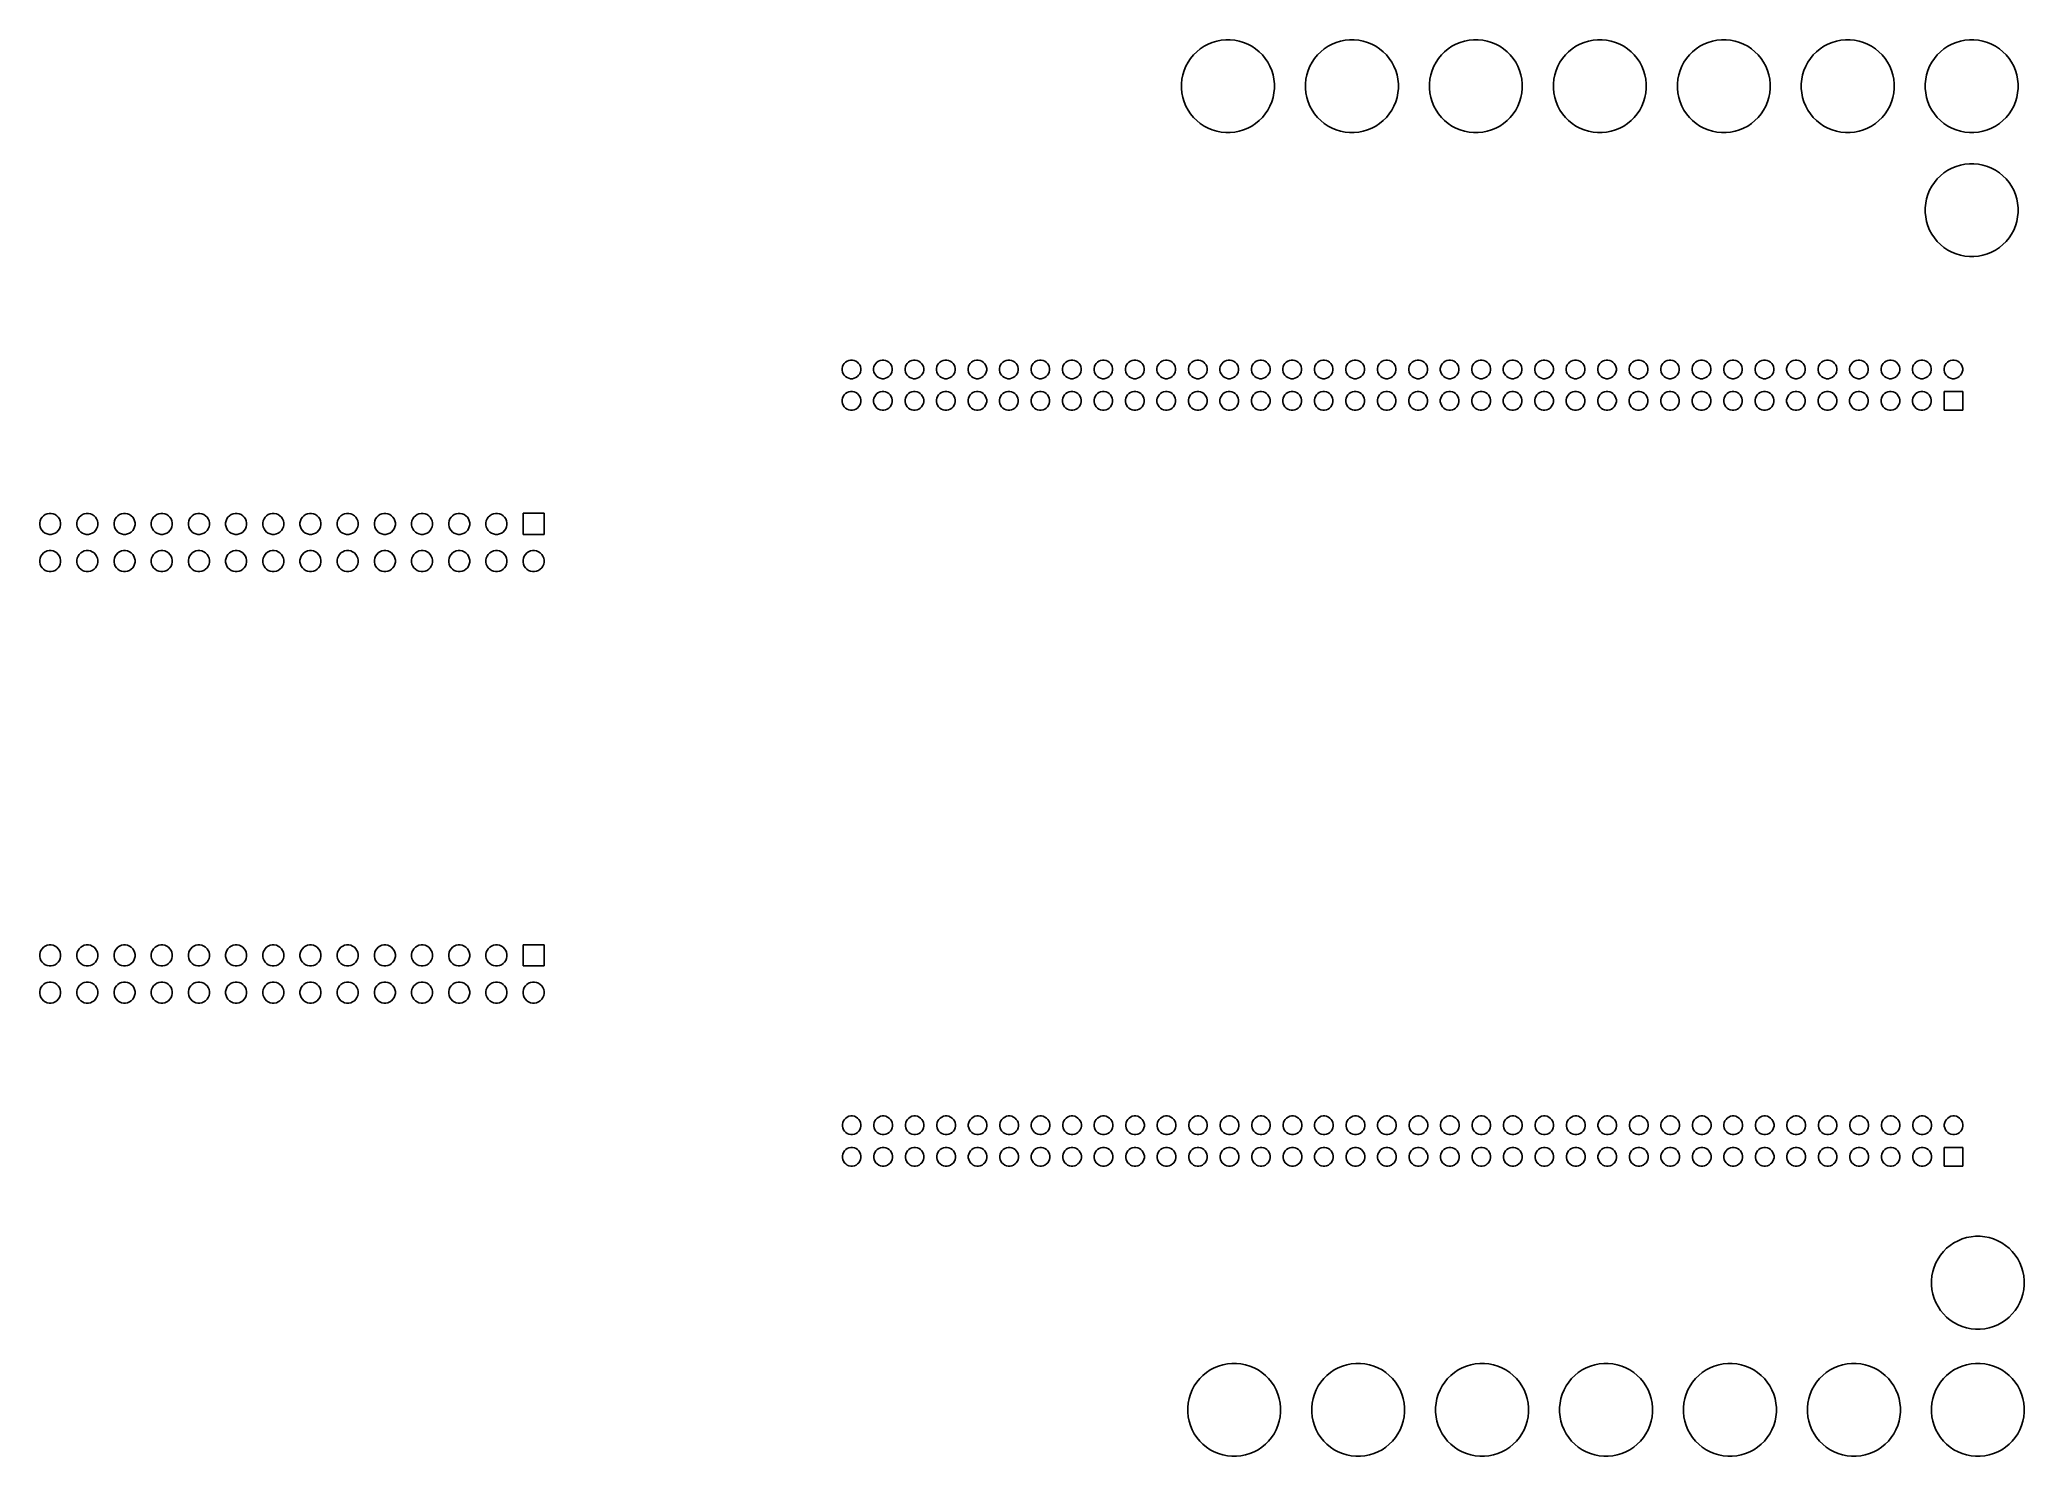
# Model space of a CAD drawing. Header units: millimetres. Extents: x 15 to 175, y 4 to 118.
import ezdxf

# ---------------------------------------------------------------- set-up
doc = ezdxf.new("R2010")
doc.units = ezdxf.units.MM
doc.layers.add('B.Cu', color=153, linetype='CONTINUOUS', true_color=0x4d7fc4)

msp = doc.modelspace()

# ---------------------------------------------------------------- linework, layer by layer
at = {"layer": 'B.Cu', "linetype": 'CONTINUOUS'}
for p, q in [((108.161229, 116.86407), (108.445703, 117.097531)), ((108.445703, 117.097531), (108.75169, 117.301985)), ((108.75169, 117.301985), (109.076243, 117.475463)), ((109.076243, 117.475463), (109.416238, 117.616293)), ((109.416238, 117.616293), (109.768399, 117.72312)), ((109.768399, 117.72312), (110.129336, 117.794915)), ((110.129336, 117.794915), (110.495571, 117.830986)), ((110.495571, 117.830986), (110.863579, 117.830986)), ((110.863579, 117.830986), (111.229814, 117.794915)), ((111.229814, 117.794915), (111.590751, 117.72312)), ((111.590751, 117.72312), (111.942912, 117.616293)), ((111.942912, 117.616293), (112.282907, 117.475463)), ((112.282907, 117.475463), (112.60746, 117.301985)), ((112.60746, 117.301985), (112.913447, 117.097531)), ((112.913447, 117.097531), (113.197921, 116.86407)), ((118.161229, 116.86407), (118.445703, 117.097531)), ((118.445703, 117.097531), (118.75169, 117.301985)), ((118.75169, 117.301985), (119.076243, 117.475463)), ((119.076243, 117.475463), (119.416238, 117.616293)), ((119.416238, 117.616293), (119.768399, 117.72312)), ((119.768399, 117.72312), (120.129336, 117.794915)), ((120.129336, 117.794915), (120.495571, 117.830986)), ((120.495571, 117.830986), (120.863579, 117.830986)), ((120.863579, 117.830986), (121.229814, 117.794915)), ((121.229814, 117.794915), (121.590751, 117.72312)), ((121.590751, 117.72312), (121.942912, 117.616293)), ((121.942912, 117.616293), (122.282907, 117.475463)), ((122.282907, 117.475463), (122.60746, 117.301985)), ((122.60746, 117.301985), (122.913447, 117.097531)), ((122.913447, 117.097531), (123.197921, 116.86407)), ((128.161229, 116.86407), (128.445703, 117.097531)), ((128.445703, 117.097531), (128.75169, 117.301985)), ((128.75169, 117.301985), (129.076243, 117.475463)), ((129.076243, 117.475463), (129.416238, 117.616293)), ((129.416238, 117.616293), (129.768399, 117.72312)), ((129.768399, 117.72312), (130.129336, 117.794915)), ((130.129336, 117.794915), (130.495571, 117.830986)), ((130.495571, 117.830986), (130.863579, 117.830986)), ((130.863579, 117.830986), (131.229814, 117.794915)), ((131.229814, 117.794915), (131.590751, 117.72312)), ((131.590751, 117.72312), (131.942912, 117.616293)), ((131.942912, 117.616293), (132.282907, 117.475463)), ((132.282907, 117.475463), (132.60746, 117.301985)), ((132.60746, 117.301985), (132.913447, 117.097531)), ((132.913447, 117.097531), (133.197921, 116.86407)), ((138.161229, 116.86407), (138.445703, 117.097531)), ((138.445703, 117.097531), (138.75169, 117.301985)), ((138.75169, 117.301985), (139.076243, 117.475463)), ((139.076243, 117.475463), (139.416238, 117.616293)), ((139.416238, 117.616293), (139.768399, 117.72312)), ((139.768399, 117.72312), (140.129336, 117.794915)), ((140.129336, 117.794915), (140.495571, 117.830986)), ((140.495571, 117.830986), (140.863579, 117.830986)), ((140.863579, 117.830986), (141.229814, 117.794915)), ((141.229814, 117.794915), (141.590751, 117.72312)), ((141.590751, 117.72312), (141.942912, 117.616293)), ((141.942912, 117.616293), (142.282907, 117.475463)), ((142.282907, 117.475463), (142.60746, 117.301985)), ((142.60746, 117.301985), (142.913447, 117.097531)), ((142.913447, 117.097531), (143.197921, 116.86407)), ((148.161229, 116.86407), (148.445703, 117.097531)), ((148.445703, 117.097531), (148.75169, 117.301985)), ((148.75169, 117.301985), (149.076243, 117.475463)), ((149.076243, 117.475463), (149.416238, 117.616293)), ((149.416238, 117.616293), (149.768399, 117.72312)), ((149.768399, 117.72312), (150.129336, 117.794915)), ((150.129336, 117.794915), (150.495571, 117.830986)), ((150.495571, 117.830986), (150.863579, 117.830986)), ((150.863579, 117.830986), (151.229814, 117.794915)), ((151.229814, 117.794915), (151.590751, 117.72312)), ((151.590751, 117.72312), (151.942912, 117.616293)), ((151.942912, 117.616293), (152.282907, 117.475463)), ((152.282907, 117.475463), (152.60746, 117.301985)), ((152.60746, 117.301985), (152.913447, 117.097531)), ((152.913447, 117.097531), (153.197921, 116.86407)), ((158.161229, 116.86407), (158.445703, 117.097531)), ((158.445703, 117.097531), (158.75169, 117.301985)), ((158.75169, 117.301985), (159.076243, 117.475463)), ((159.076243, 117.475463), (159.416238, 117.616293)), ((159.416238, 117.616293), (159.768399, 117.72312)), ((159.768399, 117.72312), (160.129336, 117.794915)), ((160.129336, 117.794915), (160.495571, 117.830986)), ((160.495571, 117.830986), (160.863579, 117.830986)), ((160.863579, 117.830986), (161.229814, 117.794915)), ((161.229814, 117.794915), (161.590751, 117.72312)), ((161.590751, 117.72312), (161.942912, 117.616293)), ((161.942912, 117.616293), (162.282907, 117.475463)), ((162.282907, 117.475463), (162.60746, 117.301985)), ((162.60746, 117.301985), (162.913447, 117.097531)), ((162.913447, 117.097531), (163.197921, 116.86407)), ((168.161229, 116.86407), (168.445703, 117.097531)), ((168.445703, 117.097531), (168.75169, 117.301985)), ((168.75169, 117.301985), (169.076243, 117.475463)), ((169.076243, 117.475463), (169.416238, 117.616293)), ((169.416238, 117.616293), (169.768399, 117.72312)), ((169.768399, 117.72312), (170.129336, 117.794915)), ((170.129336, 117.794915), (170.495571, 117.830986)), ((170.495571, 117.830986), (170.863579, 117.830986)), ((170.863579, 117.830986), (171.229814, 117.794915)), ((171.229814, 117.794915), (171.590751, 117.72312)), ((171.590751, 117.72312), (171.942912, 117.616293)), ((171.942912, 117.616293), (172.282907, 117.475463)), ((172.282907, 117.475463), (172.60746, 117.301985)), ((172.60746, 117.301985), (172.913447, 117.097531)), ((172.913447, 117.097531), (173.197921, 116.86407)), ((107.041958, 114.996679), (107.148785, 115.34884)), ((107.148785, 115.34884), (107.289615, 115.688835)), ((107.289615, 115.688835), (107.463093, 116.013388)), ((107.463093, 116.013388), (107.667547, 116.319375)), ((107.667547, 116.319375), (107.901008, 116.603849)), ((107.901008, 116.603849), (108.161229, 116.86407)), ((113.197921, 116.86407), (113.458142, 116.603849)), ((113.458142, 116.603849), (113.691603, 116.319375)), ((113.691603, 116.319375), (113.896057, 116.013388)), ((113.896057, 116.013388), (114.069535, 115.688835)), ((114.069535, 115.688835), (114.210365, 115.34884)), ((114.210365, 115.34884), (114.317192, 114.996679)), ((117.041958, 114.996679), (117.148785, 115.34884)), ((117.148785, 115.34884), (117.289615, 115.688835)), ((117.289615, 115.688835), (117.463093, 116.013388)), ((117.463093, 116.013388), (117.667547, 116.319375)), ((117.667547, 116.319375), (117.901008, 116.603849)), ((117.901008, 116.603849), (118.161229, 116.86407)), ((123.197921, 116.86407), (123.458142, 116.603849)), ((123.458142, 116.603849), (123.691603, 116.319375)), ((123.691603, 116.319375), (123.896057, 116.013388)), ((123.896057, 116.013388), (124.069535, 115.688835)), ((124.069535, 115.688835), (124.210365, 115.34884)), ((124.210365, 115.34884), (124.317192, 114.996679)), ((127.041958, 114.996679), (127.148785, 115.34884)), ((127.148785, 115.34884), (127.289615, 115.688835)), ((127.289615, 115.688835), (127.463093, 116.013388)), ((127.463093, 116.013388), (127.667547, 116.319375)), ((127.667547, 116.319375), (127.901008, 116.603849)), ((127.901008, 116.603849), (128.161229, 116.86407)), ((133.197921, 116.86407), (133.458142, 116.603849)), ((133.458142, 116.603849), (133.691603, 116.319375)), ((133.691603, 116.319375), (133.896057, 116.013388)), ((133.896057, 116.013388), (134.069535, 115.688835)), ((134.069535, 115.688835), (134.210365, 115.34884)), ((134.210365, 115.34884), (134.317192, 114.996679)), ((137.041958, 114.996679), (137.148785, 115.34884)), ((137.148785, 115.34884), (137.289615, 115.688835)), ((137.289615, 115.688835), (137.463093, 116.013388)), ((137.463093, 116.013388), (137.667547, 116.319375)), ((137.667547, 116.319375), (137.901008, 116.603849)), ((137.901008, 116.603849), (138.161229, 116.86407)), ((143.197921, 116.86407), (143.458142, 116.603849)), ((143.458142, 116.603849), (143.691603, 116.319375)), ((143.691603, 116.319375), (143.896057, 116.013388)), ((143.896057, 116.013388), (144.069535, 115.688835)), ((144.069535, 115.688835), (144.210365, 115.34884)), ((144.210365, 115.34884), (144.317192, 114.996679)), ((147.041958, 114.996679), (147.148785, 115.34884)), ((147.148785, 115.34884), (147.289615, 115.688835)), ((147.289615, 115.688835), (147.463093, 116.013388)), ((147.463093, 116.013388), (147.667547, 116.319375)), ((147.667547, 116.319375), (147.901008, 116.603849)), ((147.901008, 116.603849), (148.161229, 116.86407)), ((153.197921, 116.86407), (153.458142, 116.603849)), ((153.458142, 116.603849), (153.691603, 116.319375)), ((153.691603, 116.319375), (153.896057, 116.013388)), ((153.896057, 116.013388), (154.069535, 115.688835)), ((154.069535, 115.688835), (154.210365, 115.34884)), ((154.210365, 115.34884), (154.317192, 114.996679)), ((157.041958, 114.996679), (157.148785, 115.34884)), ((157.148785, 115.34884), (157.289615, 115.688835)), ((157.289615, 115.688835), (157.463093, 116.013388)), ((157.463093, 116.013388), (157.667547, 116.319375)), ((157.667547, 116.319375), (157.901008, 116.603849)), ((157.901008, 116.603849), (158.161229, 116.86407)), ((163.197921, 116.86407), (163.458142, 116.603849)), ((163.458142, 116.603849), (163.691603, 116.319375)), ((163.691603, 116.319375), (163.896057, 116.013388)), ((163.896057, 116.013388), (164.069535, 115.688835)), ((164.069535, 115.688835), (164.210365, 115.34884)), ((164.210365, 115.34884), (164.317192, 114.996679)), ((167.041958, 114.996679), (167.148785, 115.34884)), ((167.148785, 115.34884), (167.289615, 115.688835)), ((167.289615, 115.688835), (167.463093, 116.013388)), ((167.463093, 116.013388), (167.667547, 116.319375)), ((167.667547, 116.319375), (167.901008, 116.603849)), ((167.901008, 116.603849), (168.161229, 116.86407)), ((173.197921, 116.86407), (173.458142, 116.603849)), ((173.458142, 116.603849), (173.691603, 116.319375)), ((173.691603, 116.319375), (173.896057, 116.013388)), ((173.896057, 116.013388), (174.069535, 115.688835)), ((174.069535, 115.688835), (174.210365, 115.34884)), ((174.210365, 115.34884), (174.317192, 114.996679)), ((106.934092, 114.269507), (106.970163, 114.635742)), ((106.934092, 113.901499), (106.934092, 114.269507)), ((106.970163, 113.535264), (106.934092, 113.901499)), ((106.970163, 114.635742), (107.041958, 114.996679)), ((114.317192, 114.996679), (114.388987, 114.635742)), ((114.388987, 114.635742), (114.425058, 114.269507)), ((114.425058, 113.901499), (114.388987, 113.535264)), ((114.425058, 114.269507), (114.425058, 113.901499)), ((116.934092, 114.269507), (116.970163, 114.635742)), ((116.934092, 113.901499), (116.934092, 114.269507)), ((116.970163, 113.535264), (116.934092, 113.901499)), ((116.970163, 114.635742), (117.041958, 114.996679)), ((124.317192, 114.996679), (124.388987, 114.635742)), ((124.388987, 114.635742), (124.425058, 114.269507)), ((124.425058, 113.901499), (124.388987, 113.535264)), ((124.425058, 114.269507), (124.425058, 113.901499)), ((126.934092, 114.269507), (126.970163, 114.635742)), ((126.934092, 113.901499), (126.934092, 114.269507)), ((126.970163, 113.535264), (126.934092, 113.901499)), ((126.970163, 114.635742), (127.041958, 114.996679)), ((134.317192, 114.996679), (134.388987, 114.635742)), ((134.388987, 114.635742), (134.425058, 114.269507)), ((134.425058, 113.901499), (134.388987, 113.535264)), ((134.425058, 114.269507), (134.425058, 113.901499)), ((136.934092, 114.269507), (136.970163, 114.635742)), ((136.934092, 113.901499), (136.934092, 114.269507)), ((136.970163, 113.535264), (136.934092, 113.901499)), ((136.970163, 114.635742), (137.041958, 114.996679)), ((144.317192, 114.996679), (144.388987, 114.635742)), ((144.388987, 114.635742), (144.425058, 114.269507)), ((144.425058, 113.901499), (144.388987, 113.535264)), ((144.425058, 114.269507), (144.425058, 113.901499)), ((146.934092, 114.269507), (146.970163, 114.635742)), ((146.934092, 113.901499), (146.934092, 114.269507)), ((146.970163, 113.535264), (146.934092, 113.901499)), ((146.970163, 114.635742), (147.041958, 114.996679)), ((154.317192, 114.996679), (154.388987, 114.635742)), ((154.388987, 114.635742), (154.425058, 114.269507)), ((154.425058, 113.901499), (154.388987, 113.535264)), ((154.425058, 114.269507), (154.425058, 113.901499)), ((156.934092, 114.269507), (156.970163, 114.635742)), ((156.934092, 113.901499), (156.934092, 114.269507)), ((156.970163, 113.535264), (156.934092, 113.901499)), ((156.970163, 114.635742), (157.041958, 114.996679)), ((164.317192, 114.996679), (164.388987, 114.635742)), ((164.388987, 114.635742), (164.425058, 114.269507)), ((164.425058, 113.901499), (164.388987, 113.535264)), ((164.425058, 114.269507), (164.425058, 113.901499)), ((166.934092, 114.269507), (166.970163, 114.635742)), ((166.934092, 113.901499), (166.934092, 114.269507)), ((166.970163, 113.535264), (166.934092, 113.901499)), ((166.970163, 114.635742), (167.041958, 114.996679)), ((174.317192, 114.996679), (174.388987, 114.635742)), ((174.388987, 114.635742), (174.425058, 114.269507)), ((174.425058, 113.901499), (174.388987, 113.535264)), ((174.425058, 114.269507), (174.425058, 113.901499)), ((107.041958, 113.174327), (106.970163, 113.535264)), ((107.148785, 112.822166), (107.041958, 113.174327)), ((107.289615, 112.482171), (107.148785, 112.822166)), ((107.463093, 112.157618), (107.289615, 112.482171)), ((107.667547, 111.851631), (107.463093, 112.157618)), ((113.896057, 112.157618), (113.691603, 111.851631)), ((114.069535, 112.482171), (113.896057, 112.157618)), ((114.210365, 112.822166), (114.069535, 112.482171)), ((114.317192, 113.174327), (114.210365, 112.822166)), ((114.388987, 113.535264), (114.317192, 113.174327)), ((117.041958, 113.174327), (116.970163, 113.535264)), ((117.148785, 112.822166), (117.041958, 113.174327)), ((117.289615, 112.482171), (117.148785, 112.822166)), ((117.463093, 112.157618), (117.289615, 112.482171)), ((117.667547, 111.851631), (117.463093, 112.157618)), ((123.896057, 112.157618), (123.691603, 111.851631)), ((124.069535, 112.482171), (123.896057, 112.157618)), ((124.210365, 112.822166), (124.069535, 112.482171)), ((124.317192, 113.174327), (124.210365, 112.822166)), ((124.388987, 113.535264), (124.317192, 113.174327)), ((127.041958, 113.174327), (126.970163, 113.535264)), ((127.148785, 112.822166), (127.041958, 113.174327)), ((127.289615, 112.482171), (127.148785, 112.822166)), ((127.463093, 112.157618), (127.289615, 112.482171)), ((127.667547, 111.851631), (127.463093, 112.157618)), ((133.896057, 112.157618), (133.691603, 111.851631)), ((134.069535, 112.482171), (133.896057, 112.157618)), ((134.210365, 112.822166), (134.069535, 112.482171)), ((134.317192, 113.174327), (134.210365, 112.822166)), ((134.388987, 113.535264), (134.317192, 113.174327)), ((137.041958, 113.174327), (136.970163, 113.535264)), ((137.148785, 112.822166), (137.041958, 113.174327)), ((137.289615, 112.482171), (137.148785, 112.822166)), ((137.463093, 112.157618), (137.289615, 112.482171)), ((137.667547, 111.851631), (137.463093, 112.157618)), ((143.896057, 112.157618), (143.691603, 111.851631)), ((144.069535, 112.482171), (143.896057, 112.157618)), ((144.210365, 112.822166), (144.069535, 112.482171)), ((144.317192, 113.174327), (144.210365, 112.822166)), ((144.388987, 113.535264), (144.317192, 113.174327)), ((147.041958, 113.174327), (146.970163, 113.535264)), ((147.148785, 112.822166), (147.041958, 113.174327)), ((147.289615, 112.482171), (147.148785, 112.822166)), ((147.463093, 112.157618), (147.289615, 112.482171)), ((147.667547, 111.851631), (147.463093, 112.157618)), ((153.896057, 112.157618), (153.691603, 111.851631)), ((154.069535, 112.482171), (153.896057, 112.157618)), ((154.210365, 112.822166), (154.069535, 112.482171)), ((154.317192, 113.174327), (154.210365, 112.822166)), ((154.388987, 113.535264), (154.317192, 113.174327)), ((157.041958, 113.174327), (156.970163, 113.535264)), ((157.148785, 112.822166), (157.041958, 113.174327)), ((157.289615, 112.482171), (157.148785, 112.822166)), ((157.463093, 112.157618), (157.289615, 112.482171)), ((157.667547, 111.851631), (157.463093, 112.157618)), ((163.896057, 112.157618), (163.691603, 111.851631)), ((164.069535, 112.482171), (163.896057, 112.157618)), ((164.210365, 112.822166), (164.069535, 112.482171)), ((164.317192, 113.174327), (164.210365, 112.822166)), ((164.388987, 113.535264), (164.317192, 113.174327)), ((167.041958, 113.174327), (166.970163, 113.535264)), ((167.148785, 112.822166), (167.041958, 113.174327)), ((167.289615, 112.482171), (167.148785, 112.822166)), ((167.463093, 112.157618), (167.289615, 112.482171)), ((167.667547, 111.851631), (167.463093, 112.157618)), ((173.896057, 112.157618), (173.691603, 111.851631)), ((174.069535, 112.482171), (173.896057, 112.157618)), ((174.210365, 112.822166), (174.069535, 112.482171)), ((174.317192, 113.174327), (174.210365, 112.822166)), ((174.388987, 113.535264), (174.317192, 113.174327)), ((107.901008, 111.567157), (107.667547, 111.851631)), ((108.161229, 111.306936), (107.901008, 111.567157)), ((108.445703, 111.073475), (108.161229, 111.306936)), ((108.75169, 110.869021), (108.445703, 111.073475)), ((109.076243, 110.695543), (108.75169, 110.869021)), ((109.416238, 110.554713), (109.076243, 110.695543)), ((109.768399, 110.447886), (109.416238, 110.554713)), ((111.942912, 110.554713), (111.590751, 110.447886)), ((112.282907, 110.695543), (111.942912, 110.554713)), ((112.60746, 110.869021), (112.282907, 110.695543)), ((112.913447, 111.073475), (112.60746, 110.869021)), ((113.197921, 111.306936), (112.913447, 111.073475)), ((113.458142, 111.567157), (113.197921, 111.306936)), ((113.691603, 111.851631), (113.458142, 111.567157)), ((117.901008, 111.567157), (117.667547, 111.851631)), ((118.161229, 111.306936), (117.901008, 111.567157)), ((118.445703, 111.073475), (118.161229, 111.306936)), ((118.75169, 110.869021), (118.445703, 111.073475)), ((119.076243, 110.695543), (118.75169, 110.869021)), ((119.416238, 110.554713), (119.076243, 110.695543)), ((119.768399, 110.447886), (119.416238, 110.554713)), ((121.942912, 110.554713), (121.590751, 110.447886)), ((122.282907, 110.695543), (121.942912, 110.554713)), ((122.60746, 110.869021), (122.282907, 110.695543)), ((122.913447, 111.073475), (122.60746, 110.869021)), ((123.197921, 111.306936), (122.913447, 111.073475)), ((123.458142, 111.567157), (123.197921, 111.306936)), ((123.691603, 111.851631), (123.458142, 111.567157)), ((127.901008, 111.567157), (127.667547, 111.851631)), ((128.161229, 111.306936), (127.901008, 111.567157)), ((128.445703, 111.073475), (128.161229, 111.306936)), ((128.75169, 110.869021), (128.445703, 111.073475)), ((129.076243, 110.695543), (128.75169, 110.869021)), ((129.416238, 110.554713), (129.076243, 110.695543)), ((129.768399, 110.447886), (129.416238, 110.554713)), ((131.942912, 110.554713), (131.590751, 110.447886)), ((132.282907, 110.695543), (131.942912, 110.554713)), ((132.60746, 110.869021), (132.282907, 110.695543)), ((132.913447, 111.073475), (132.60746, 110.869021)), ((133.197921, 111.306936), (132.913447, 111.073475)), ((133.458142, 111.567157), (133.197921, 111.306936)), ((133.691603, 111.851631), (133.458142, 111.567157)), ((137.901008, 111.567157), (137.667547, 111.851631)), ((138.161229, 111.306936), (137.901008, 111.567157)), ((138.445703, 111.073475), (138.161229, 111.306936)), ((138.75169, 110.869021), (138.445703, 111.073475)), ((139.076243, 110.695543), (138.75169, 110.869021)), ((139.416238, 110.554713), (139.076243, 110.695543)), ((139.768399, 110.447886), (139.416238, 110.554713)), ((141.942912, 110.554713), (141.590751, 110.447886)), ((142.282907, 110.695543), (141.942912, 110.554713)), ((142.60746, 110.869021), (142.282907, 110.695543)), ((142.913447, 111.073475), (142.60746, 110.869021)), ((143.197921, 111.306936), (142.913447, 111.073475)), ((143.458142, 111.567157), (143.197921, 111.306936)), ((143.691603, 111.851631), (143.458142, 111.567157)), ((147.901008, 111.567157), (147.667547, 111.851631)), ((148.161229, 111.306936), (147.901008, 111.567157)), ((148.445703, 111.073475), (148.161229, 111.306936)), ((148.75169, 110.869021), (148.445703, 111.073475)), ((149.076243, 110.695543), (148.75169, 110.869021)), ((149.416238, 110.554713), (149.076243, 110.695543)), ((149.768399, 110.447886), (149.416238, 110.554713)), ((151.942912, 110.554713), (151.590751, 110.447886)), ((152.282907, 110.695543), (151.942912, 110.554713)), ((152.60746, 110.869021), (152.282907, 110.695543)), ((152.913447, 111.073475), (152.60746, 110.869021)), ((153.197921, 111.306936), (152.913447, 111.073475)), ((153.458142, 111.567157), (153.197921, 111.306936)), ((153.691603, 111.851631), (153.458142, 111.567157)), ((157.901008, 111.567157), (157.667547, 111.851631)), ((158.161229, 111.306936), (157.901008, 111.567157)), ((158.445703, 111.073475), (158.161229, 111.306936)), ((158.75169, 110.869021), (158.445703, 111.073475)), ((159.076243, 110.695543), (158.75169, 110.869021)), ((159.416238, 110.554713), (159.076243, 110.695543)), ((159.768399, 110.447886), (159.416238, 110.554713)), ((161.942912, 110.554713), (161.590751, 110.447886)), ((162.282907, 110.695543), (161.942912, 110.554713)), ((162.60746, 110.869021), (162.282907, 110.695543)), ((162.913447, 111.073475), (162.60746, 110.869021)), ((163.197921, 111.306936), (162.913447, 111.073475)), ((163.458142, 111.567157), (163.197921, 111.306936)), ((163.691603, 111.851631), (163.458142, 111.567157)), ((167.901008, 111.567157), (167.667547, 111.851631)), ((168.161229, 111.306936), (167.901008, 111.567157)), ((168.445703, 111.073475), (168.161229, 111.306936)), ((168.75169, 110.869021), (168.445703, 111.073475)), ((169.076243, 110.695543), (168.75169, 110.869021)), ((169.416238, 110.554713), (169.076243, 110.695543)), ((169.768399, 110.447886), (169.416238, 110.554713)), ((171.942912, 110.554713), (171.590751, 110.447886)), ((172.282907, 110.695543), (171.942912, 110.554713)), ((172.60746, 110.869021), (172.282907, 110.695543)), ((172.913447, 111.073475), (172.60746, 110.869021)), ((173.197921, 111.306936), (172.913447, 111.073475)), ((173.458142, 111.567157), (173.197921, 111.306936)), ((173.691603, 111.851631), (173.458142, 111.567157)), ((110.129336, 110.376091), (109.768399, 110.447886)), ((110.495571, 110.34002), (110.129336, 110.376091)), ((110.863579, 110.34002), (110.495571, 110.34002)), ((111.229814, 110.376091), (110.863579, 110.34002)), ((111.590751, 110.447886), (111.229814, 110.376091)), ((120.129336, 110.376091), (119.768399, 110.447886)), ((120.495571, 110.34002), (120.129336, 110.376091)), ((120.863579, 110.34002), (120.495571, 110.34002)), ((121.229814, 110.376091), (120.863579, 110.34002)), ((121.590751, 110.447886), (121.229814, 110.376091)), ((130.129336, 110.376091), (129.768399, 110.447886)), ((130.495571, 110.34002), (130.129336, 110.376091)), ((130.863579, 110.34002), (130.495571, 110.34002)), ((131.229814, 110.376091), (130.863579, 110.34002)), ((131.590751, 110.447886), (131.229814, 110.376091)), ((140.129336, 110.376091), (139.768399, 110.447886)), ((140.495571, 110.34002), (140.129336, 110.376091)), ((140.863579, 110.34002), (140.495571, 110.34002)), ((141.229814, 110.376091), (140.863579, 110.34002)), ((141.590751, 110.447886), (141.229814, 110.376091)), ((150.129336, 110.376091), (149.768399, 110.447886)), ((150.495571, 110.34002), (150.129336, 110.376091)), ((150.863579, 110.34002), (150.495571, 110.34002)), ((151.229814, 110.376091), (150.863579, 110.34002)), ((151.590751, 110.447886), (151.229814, 110.376091)), ((160.129336, 110.376091), (159.768399, 110.447886)), ((160.495571, 110.34002), (160.129336, 110.376091)), ((160.863579, 110.34002), (160.495571, 110.34002)), ((161.229814, 110.376091), (160.863579, 110.34002)), ((161.590751, 110.447886), (161.229814, 110.376091)), ((170.129336, 110.376091), (169.768399, 110.447886)), ((170.495571, 110.34002), (170.129336, 110.376091)), ((170.863579, 110.34002), (170.495571, 110.34002)), ((171.229814, 110.376091), (170.863579, 110.34002)), ((171.590751, 110.447886), (171.229814, 110.376091)), ((168.445703, 107.097531), (168.75169, 107.301985)), ((168.75169, 107.301985), (169.076243, 107.475463)), ((169.076243, 107.475463), (169.416238, 107.616293)), ((169.416238, 107.616293), (169.768399, 107.72312)), ((169.768399, 107.72312), (170.129336, 107.794915)), ((170.129336, 107.794915), (170.495571, 107.830986)), ((170.495571, 107.830986), (170.863579, 107.830986)), ((170.863579, 107.830986), (171.229814, 107.794915)), ((171.229814, 107.794915), (171.590751, 107.72312)), ((171.590751, 107.72312), (171.942912, 107.616293)), ((171.942912, 107.616293), (172.282907, 107.475463)), ((172.282907, 107.475463), (172.60746, 107.301985)), ((172.60746, 107.301985), (172.913447, 107.097531)), ((167.148785, 105.34884), (167.289615, 105.688835)), ((167.289615, 105.688835), (167.463093, 106.013388)), ((167.463093, 106.013388), (167.667547, 106.319375)), ((167.667547, 106.319375), (167.901008, 106.603849)), ((167.901008, 106.603849), (168.161229, 106.86407)), ((168.161229, 106.86407), (168.445703, 107.097531)), ((172.913447, 107.097531), (173.197921, 106.86407)), ((173.197921, 106.86407), (173.458142, 106.603849)), ((173.458142, 106.603849), (173.691603, 106.319375)), ((173.691603, 106.319375), (173.896057, 106.013388)), ((173.896057, 106.013388), (174.069535, 105.688835)), ((174.069535, 105.688835), (174.210365, 105.34884)), ((166.934092, 104.269507), (166.970163, 104.635742)), ((166.934092, 103.901499), (166.934092, 104.269507)), ((166.970163, 104.635742), (167.041958, 104.996679)), ((167.041958, 104.996679), (167.148785, 105.34884)), ((174.210365, 105.34884), (174.317192, 104.996679)), ((174.317192, 104.996679), (174.388987, 104.635742)), ((174.388987, 104.635742), (174.425058, 104.269507)), ((174.425058, 104.269507), (174.425058, 103.901499)), ((166.970163, 103.535264), (166.934092, 103.901499)), ((167.041958, 103.174327), (166.970163, 103.535264)), ((167.148785, 102.822166), (167.041958, 103.174327)), ((167.289615, 102.482171), (167.148785, 102.822166)), ((167.463093, 102.157618), (167.289615, 102.482171)), ((174.069535, 102.482171), (173.896057, 102.157618)), ((174.210365, 102.822166), (174.069535, 102.482171)), ((174.317192, 103.174327), (174.210365, 102.822166)), ((174.388987, 103.535264), (174.317192, 103.174327)), ((174.425058, 103.901499), (174.388987, 103.535264)), ((167.667547, 101.851631), (167.463093, 102.157618)), ((167.901008, 101.567157), (167.667547, 101.851631)), ((168.161229, 101.306936), (167.901008, 101.567157)), ((168.445703, 101.073475), (168.161229, 101.306936)), ((168.75169, 100.869021), (168.445703, 101.073475)), ((172.913447, 101.073475), (172.60746, 100.869021)), ((173.197921, 101.306936), (172.913447, 101.073475)), ((173.458142, 101.567157), (173.197921, 101.306936)), ((173.691603, 101.851631), (173.458142, 101.567157)), ((173.896057, 102.157618), (173.691603, 101.851631)), ((169.076243, 100.695543), (168.75169, 100.869021)), ((169.416238, 100.554713), (169.076243, 100.695543)), ((169.768399, 100.447886), (169.416238, 100.554713)), ((170.129336, 100.376091), (169.768399, 100.447886)), ((170.495571, 100.34002), (170.129336, 100.376091)), ((170.863579, 100.34002), (170.495571, 100.34002)), ((171.229814, 100.376091), (170.863579, 100.34002)), ((171.590751, 100.447886), (171.229814, 100.376091)), ((171.942912, 100.554713), (171.590751, 100.447886)), ((172.282907, 100.695543), (171.942912, 100.554713)), ((172.60746, 100.869021), (172.282907, 100.695543)), ((79.552264, 91.319408), (79.5811, 91.464378)), ((79.552264, 91.171598), (79.552264, 91.319408)), ((79.5811, 91.464378), (79.637664, 91.600936)), ((79.637664, 91.600936), (79.719783, 91.723836)), ((79.719783, 91.723836), (79.8243, 91.828353)), ((79.8243, 91.828353), (79.9472, 91.910472)), ((79.9472, 91.910472), (80.083758, 91.967036)), ((80.083758, 91.967036), (80.228728, 91.995872)), ((80.228728, 91.995872), (80.376538, 91.995872)), ((80.376538, 91.995872), (80.521508, 91.967036)), ((80.521508, 91.967036), (80.658066, 91.910472)), ((80.658066, 91.910472), (80.780966, 91.828353)), ((80.780966, 91.828353), (80.885483, 91.723836)), ((80.885483, 91.723836), (80.967602, 91.600936)), ((80.967602, 91.600936), (81.024166, 91.464378)), ((81.024166, 91.464378), (81.053002, 91.319408)), ((81.053002, 91.319408), (81.053002, 91.171598)), ((82.092264, 91.319408), (82.1211, 91.464378)), ((82.092264, 91.171598), (82.092264, 91.319408)), ((82.1211, 91.464378), (82.177664, 91.600936)), ((82.177664, 91.600936), (82.259783, 91.723836)), ((82.259783, 91.723836), (82.3643, 91.828353)), ((82.3643, 91.828353), (82.4872, 91.910472)), ((82.4872, 91.910472), (82.623758, 91.967036)), ((82.623758, 91.967036), (82.768728, 91.995872)), ((82.768728, 91.995872), (82.916538, 91.995872)), ((82.916538, 91.995872), (83.061508, 91.967036)), ((83.061508, 91.967036), (83.198066, 91.910472)), ((83.198066, 91.910472), (83.320966, 91.828353)), ((83.320966, 91.828353), (83.425483, 91.723836)), ((83.425483, 91.723836), (83.507602, 91.600936)), ((83.507602, 91.600936), (83.564166, 91.464378)), ((83.564166, 91.464378), (83.593002, 91.319408)), ((83.593002, 91.319408), (83.593002, 91.171598)), ((84.632264, 91.319408), (84.6611, 91.464378)), ((84.632264, 91.171598), (84.632264, 91.319408)), ((84.6611, 91.464378), (84.717664, 91.600936)), ((84.717664, 91.600936), (84.799783, 91.723836)), ((84.799783, 91.723836), (84.9043, 91.828353)), ((84.9043, 91.828353), (85.0272, 91.910472)), ((85.0272, 91.910472), (85.163758, 91.967036)), ((85.163758, 91.967036), (85.308728, 91.995872)), ((85.308728, 91.995872), (85.456538, 91.995872)), ((85.456538, 91.995872), (85.601508, 91.967036)), ((85.601508, 91.967036), (85.738066, 91.910472)), ((85.738066, 91.910472), (85.860966, 91.828353)), ((85.860966, 91.828353), (85.965483, 91.723836)), ((85.965483, 91.723836), (86.047602, 91.600936)), ((86.047602, 91.600936), (86.104166, 91.464378)), ((86.104166, 91.464378), (86.133002, 91.319408)), ((86.133002, 91.319408), (86.133002, 91.171598)), ((87.172264, 91.319408), (87.2011, 91.464378)), ((87.172264, 91.171598), (87.172264, 91.319408)), ((87.2011, 91.464378), (87.257664, 91.600936)), ((87.257664, 91.600936), (87.339783, 91.723836)), ((87.339783, 91.723836), (87.4443, 91.828353)), ((87.4443, 91.828353), (87.5672, 91.910472)), ((87.5672, 91.910472), (87.703758, 91.967036)), ((87.703758, 91.967036), (87.848728, 91.995872)), ((87.848728, 91.995872), (87.996538, 91.995872)), ((87.996538, 91.995872), (88.141508, 91.967036)), ((88.141508, 91.967036), (88.278066, 91.910472)), ((88.278066, 91.910472), (88.400966, 91.828353)), ((88.400966, 91.828353), (88.505483, 91.723836)), ((88.505483, 91.723836), (88.587602, 91.600936)), ((88.587602, 91.600936), (88.644166, 91.464378)), ((88.644166, 91.464378), (88.673002, 91.319408)), ((88.673002, 91.319408), (88.673002, 91.171598)), ((89.712264, 91.319408), (89.7411, 91.464378)), ((89.712264, 91.171598), (89.712264, 91.319408)), ((89.7411, 91.464378), (89.797664, 91.600936)), ((89.797664, 91.600936), (89.879783, 91.723836)), ((89.879783, 91.723836), (89.9843, 91.828353)), ((89.9843, 91.828353), (90.1072, 91.910472)), ((90.1072, 91.910472), (90.243758, 91.967036)), ((90.243758, 91.967036), (90.388728, 91.995872)), ((90.388728, 91.995872), (90.536538, 91.995872)), ((90.536538, 91.995872), (90.681508, 91.967036)), ((90.681508, 91.967036), (90.818066, 91.910472)), ((90.818066, 91.910472), (90.940966, 91.828353)), ((90.940966, 91.828353), (91.045483, 91.723836)), ((91.045483, 91.723836), (91.127602, 91.600936)), ((91.127602, 91.600936), (91.184166, 91.464378)), ((91.184166, 91.464378), (91.213002, 91.319408)), ((91.213002, 91.319408), (91.213002, 91.171598)), ((92.252264, 91.319408), (92.2811, 91.464378)), ((92.252264, 91.171598), (92.252264, 91.319408)), ((92.2811, 91.464378), (92.337664, 91.600936)), ((92.337664, 91.600936), (92.419783, 91.723836)), ((92.419783, 91.723836), (92.5243, 91.828353)), ((92.5243, 91.828353), (92.6472, 91.910472)), ((92.6472, 91.910472), (92.783758, 91.967036)), ((92.783758, 91.967036), (92.928728, 91.995872)), ((92.928728, 91.995872), (93.076538, 91.995872)), ((93.076538, 91.995872), (93.221508, 91.967036)), ((93.221508, 91.967036), (93.358066, 91.910472)), ((93.358066, 91.910472), (93.480966, 91.828353)), ((93.480966, 91.828353), (93.585483, 91.723836)), ((93.585483, 91.723836), (93.667602, 91.600936)), ((93.667602, 91.600936), (93.724166, 91.464378)), ((93.724166, 91.464378), (93.753002, 91.319408)), ((93.753002, 91.319408), (93.753002, 91.171598)), ((94.792264, 91.319408), (94.8211, 91.464378)), ((94.792264, 91.171598), (94.792264, 91.319408)), ((94.8211, 91.464378), (94.877664, 91.600936)), ((94.877664, 91.600936), (94.959783, 91.723836)), ((94.959783, 91.723836), (95.0643, 91.828353)), ((95.0643, 91.828353), (95.1872, 91.910472)), ((95.1872, 91.910472), (95.323758, 91.967036)), ((95.323758, 91.967036), (95.468728, 91.995872)), ((95.468728, 91.995872), (95.616538, 91.995872)), ((95.616538, 91.995872), (95.761508, 91.967036)), ((95.761508, 91.967036), (95.898066, 91.910472)), ((95.898066, 91.910472), (96.020966, 91.828353)), ((96.020966, 91.828353), (96.125483, 91.723836)), ((96.125483, 91.723836), (96.207602, 91.600936)), ((96.207602, 91.600936), (96.264166, 91.464378)), ((96.264166, 91.464378), (96.293002, 91.319408)), ((96.293002, 91.319408), (96.293002, 91.171598)), ((97.332264, 91.319408), (97.3611, 91.464378)), ((97.332264, 91.171598), (97.332264, 91.319408)), ((97.3611, 91.464378), (97.417664, 91.600936)), ((97.417664, 91.600936), (97.499783, 91.723836)), ((97.499783, 91.723836), (97.6043, 91.828353)), ((97.6043, 91.828353), (97.7272, 91.910472)), ((97.7272, 91.910472), (97.863758, 91.967036)), ((97.863758, 91.967036), (98.008728, 91.995872)), ((98.008728, 91.995872), (98.156538, 91.995872)), ((98.156538, 91.995872), (98.301508, 91.967036)), ((98.301508, 91.967036), (98.438066, 91.910472)), ((98.438066, 91.910472), (98.560966, 91.828353)), ((98.560966, 91.828353), (98.665483, 91.723836)), ((98.665483, 91.723836), (98.747602, 91.600936)), ((98.747602, 91.600936), (98.804166, 91.464378)), ((98.804166, 91.464378), (98.833002, 91.319408)), ((98.833002, 91.319408), (98.833002, 91.171598)), ((99.872264, 91.319408), (99.9011, 91.464378)), ((99.872264, 91.171598), (99.872264, 91.319408)), ((99.9011, 91.464378), (99.957664, 91.600936)), ((99.957664, 91.600936), (100.039783, 91.723836)), ((100.039783, 91.723836), (100.1443, 91.828353)), ((100.1443, 91.828353), (100.2672, 91.910472)), ((100.2672, 91.910472), (100.403758, 91.967036)), ((100.403758, 91.967036), (100.548728, 91.995872)), ((100.548728, 91.995872), (100.696538, 91.995872)), ((100.696538, 91.995872), (100.841508, 91.967036)), ((100.841508, 91.967036), (100.978066, 91.910472)), ((100.978066, 91.910472), (101.100966, 91.828353)), ((101.100966, 91.828353), (101.205483, 91.723836)), ((101.205483, 91.723836), (101.287602, 91.600936)), ((101.287602, 91.600936), (101.344166, 91.464378)), ((101.344166, 91.464378), (101.373002, 91.319408)), ((101.373002, 91.319408), (101.373002, 91.171598)), ((102.412264, 91.319408), (102.4411, 91.464378)), ((102.412264, 91.171598), (102.412264, 91.319408)), ((102.4411, 91.464378), (102.497664, 91.600936)), ((102.497664, 91.600936), (102.579783, 91.723836)), ((102.579783, 91.723836), (102.6843, 91.828353)), ((102.6843, 91.828353), (102.8072, 91.910472)), ((102.8072, 91.910472), (102.943758, 91.967036)), ((102.943758, 91.967036), (103.088728, 91.995872)), ((103.088728, 91.995872), (103.236538, 91.995872)), ((103.236538, 91.995872), (103.381508, 91.967036)), ((103.381508, 91.967036), (103.518066, 91.910472)), ((103.518066, 91.910472), (103.640966, 91.828353)), ((103.640966, 91.828353), (103.745483, 91.723836)), ((103.745483, 91.723836), (103.827602, 91.600936)), ((103.827602, 91.600936), (103.884166, 91.464378)), ((103.884166, 91.464378), (103.913002, 91.319408)), ((103.913002, 91.319408), (103.913002, 91.171598)), ((104.952264, 91.319408), (104.9811, 91.464378)), ((104.952264, 91.171598), (104.952264, 91.319408)), ((104.9811, 91.464378), (105.037664, 91.600936)), ((105.037664, 91.600936), (105.119783, 91.723836)), ((105.119783, 91.723836), (105.2243, 91.828353)), ((105.2243, 91.828353), (105.3472, 91.910472)), ((105.3472, 91.910472), (105.483758, 91.967036)), ((105.483758, 91.967036), (105.628728, 91.995872)), ((105.628728, 91.995872), (105.776538, 91.995872)), ((105.776538, 91.995872), (105.921508, 91.967036)), ((105.921508, 91.967036), (106.058066, 91.910472)), ((106.058066, 91.910472), (106.180966, 91.828353)), ((106.180966, 91.828353), (106.285483, 91.723836)), ((106.285483, 91.723836), (106.367602, 91.600936)), ((106.367602, 91.600936), (106.424166, 91.464378)), ((106.424166, 91.464378), (106.453002, 91.319408)), ((106.453002, 91.319408), (106.453002, 91.171598)), ((107.492264, 91.319408), (107.5211, 91.464378)), ((107.492264, 91.171598), (107.492264, 91.319408)), ((107.5211, 91.464378), (107.577664, 91.600936)), ((107.577664, 91.600936), (107.659783, 91.723836)), ((107.659783, 91.723836), (107.7643, 91.828353)), ((107.7643, 91.828353), (107.8872, 91.910472)), ((107.8872, 91.910472), (108.023758, 91.967036)), ((108.023758, 91.967036), (108.168728, 91.995872)), ((108.168728, 91.995872), (108.316538, 91.995872)), ((108.316538, 91.995872), (108.461508, 91.967036)), ((108.461508, 91.967036), (108.598066, 91.910472)), ((108.598066, 91.910472), (108.720966, 91.828353)), ((108.720966, 91.828353), (108.825483, 91.723836)), ((108.825483, 91.723836), (108.907602, 91.600936)), ((108.907602, 91.600936), (108.964166, 91.464378)), ((108.964166, 91.464378), (108.993002, 91.319408)), ((108.993002, 91.319408), (108.993002, 91.171598)), ((110.032264, 91.319408), (110.0611, 91.464378)), ((110.032264, 91.171598), (110.032264, 91.319408)), ((110.0611, 91.464378), (110.117664, 91.600936)), ((110.117664, 91.600936), (110.199783, 91.723836)), ((110.199783, 91.723836), (110.3043, 91.828353)), ((110.3043, 91.828353), (110.4272, 91.910472)), ((110.4272, 91.910472), (110.563758, 91.967036)), ((110.563758, 91.967036), (110.708728, 91.995872)), ((110.708728, 91.995872), (110.856538, 91.995872)), ((110.856538, 91.995872), (111.001508, 91.967036)), ((111.001508, 91.967036), (111.138066, 91.910472)), ((111.138066, 91.910472), (111.260966, 91.828353)), ((111.260966, 91.828353), (111.365483, 91.723836)), ((111.365483, 91.723836), (111.447602, 91.600936)), ((111.447602, 91.600936), (111.504166, 91.464378)), ((111.504166, 91.464378), (111.533002, 91.319408)), ((111.533002, 91.319408), (111.533002, 91.171598)), ((112.572264, 91.319408), (112.6011, 91.464378)), ((112.572264, 91.171598), (112.572264, 91.319408)), ((112.6011, 91.464378), (112.657664, 91.600936)), ((112.657664, 91.600936), (112.739783, 91.723836)), ((112.739783, 91.723836), (112.8443, 91.828353)), ((112.8443, 91.828353), (112.9672, 91.910472)), ((112.9672, 91.910472), (113.103758, 91.967036)), ((113.103758, 91.967036), (113.248728, 91.995872)), ((113.248728, 91.995872), (113.396538, 91.995872)), ((113.396538, 91.995872), (113.541508, 91.967036)), ((113.541508, 91.967036), (113.678066, 91.910472)), ((113.678066, 91.910472), (113.800966, 91.828353)), ((113.800966, 91.828353), (113.905483, 91.723836)), ((113.905483, 91.723836), (113.987602, 91.600936)), ((113.987602, 91.600936), (114.044166, 91.464378)), ((114.044166, 91.464378), (114.073002, 91.319408)), ((114.073002, 91.319408), (114.073002, 91.171598)), ((115.112264, 91.319408), (115.1411, 91.464378)), ((115.112264, 91.171598), (115.112264, 91.319408)), ((115.1411, 91.464378), (115.197664, 91.600936)), ((115.197664, 91.600936), (115.279783, 91.723836)), ((115.279783, 91.723836), (115.3843, 91.828353)), ((115.3843, 91.828353), (115.5072, 91.910472)), ((115.5072, 91.910472), (115.643758, 91.967036)), ((115.643758, 91.967036), (115.788728, 91.995872)), ((115.788728, 91.995872), (115.936538, 91.995872)), ((115.936538, 91.995872), (116.081508, 91.967036)), ((116.081508, 91.967036), (116.218066, 91.910472)), ((116.218066, 91.910472), (116.340966, 91.828353)), ((116.340966, 91.828353), (116.445483, 91.723836)), ((116.445483, 91.723836), (116.527602, 91.600936)), ((116.527602, 91.600936), (116.584166, 91.464378)), ((116.584166, 91.464378), (116.613002, 91.319408)), ((116.613002, 91.319408), (116.613002, 91.171598)), ((117.652264, 91.319408), (117.6811, 91.464378)), ((117.652264, 91.171598), (117.652264, 91.319408)), ((117.6811, 91.464378), (117.737664, 91.600936)), ((117.737664, 91.600936), (117.819783, 91.723836)), ((117.819783, 91.723836), (117.9243, 91.828353)), ((117.9243, 91.828353), (118.0472, 91.910472)), ((118.0472, 91.910472), (118.183758, 91.967036)), ((118.183758, 91.967036), (118.328728, 91.995872)), ((118.328728, 91.995872), (118.476538, 91.995872)), ((118.476538, 91.995872), (118.621508, 91.967036)), ((118.621508, 91.967036), (118.758066, 91.910472)), ((118.758066, 91.910472), (118.880966, 91.828353)), ((118.880966, 91.828353), (118.985483, 91.723836)), ((118.985483, 91.723836), (119.067602, 91.600936)), ((119.067602, 91.600936), (119.124166, 91.464378)), ((119.124166, 91.464378), (119.153002, 91.319408)), ((119.153002, 91.319408), (119.153002, 91.171598)), ((120.192264, 91.319408), (120.2211, 91.464378)), ((120.192264, 91.171598), (120.192264, 91.319408)), ((120.2211, 91.464378), (120.277664, 91.600936)), ((120.277664, 91.600936), (120.359783, 91.723836)), ((120.359783, 91.723836), (120.4643, 91.828353)), ((120.4643, 91.828353), (120.5872, 91.910472)), ((120.5872, 91.910472), (120.723758, 91.967036)), ((120.723758, 91.967036), (120.868728, 91.995872)), ((120.868728, 91.995872), (121.016538, 91.995872)), ((121.016538, 91.995872), (121.161508, 91.967036)), ((121.161508, 91.967036), (121.298066, 91.910472)), ((121.298066, 91.910472), (121.420966, 91.828353)), ((121.420966, 91.828353), (121.525483, 91.723836)), ((121.525483, 91.723836), (121.607602, 91.600936)), ((121.607602, 91.600936), (121.664166, 91.464378)), ((121.664166, 91.464378), (121.693002, 91.319408)), ((121.693002, 91.319408), (121.693002, 91.171598)), ((122.732264, 91.319408), (122.7611, 91.464378)), ((122.732264, 91.171598), (122.732264, 91.319408)), ((122.7611, 91.464378), (122.817664, 91.600936)), ((122.817664, 91.600936), (122.899783, 91.723836)), ((122.899783, 91.723836), (123.0043, 91.828353)), ((123.0043, 91.828353), (123.1272, 91.910472)), ((123.1272, 91.910472), (123.263758, 91.967036)), ((123.263758, 91.967036), (123.408728, 91.995872)), ((123.408728, 91.995872), (123.556538, 91.995872)), ((123.556538, 91.995872), (123.701508, 91.967036)), ((123.701508, 91.967036), (123.838066, 91.910472)), ((123.838066, 91.910472), (123.960966, 91.828353)), ((123.960966, 91.828353), (124.065483, 91.723836)), ((124.065483, 91.723836), (124.147602, 91.600936)), ((124.147602, 91.600936), (124.204166, 91.464378)), ((124.204166, 91.464378), (124.233002, 91.319408)), ((124.233002, 91.319408), (124.233002, 91.171598)), ((125.272264, 91.319408), (125.3011, 91.464378)), ((125.272264, 91.171598), (125.272264, 91.319408)), ((125.3011, 91.464378), (125.357664, 91.600936)), ((125.357664, 91.600936), (125.439783, 91.723836)), ((125.439783, 91.723836), (125.5443, 91.828353)), ((125.5443, 91.828353), (125.6672, 91.910472)), ((125.6672, 91.910472), (125.803758, 91.967036)), ((125.803758, 91.967036), (125.948728, 91.995872)), ((125.948728, 91.995872), (126.096538, 91.995872)), ((126.096538, 91.995872), (126.241508, 91.967036)), ((126.241508, 91.967036), (126.378066, 91.910472)), ((126.378066, 91.910472), (126.500966, 91.828353)), ((126.500966, 91.828353), (126.605483, 91.723836)), ((126.605483, 91.723836), (126.687602, 91.600936)), ((126.687602, 91.600936), (126.744166, 91.464378)), ((126.744166, 91.464378), (126.773002, 91.319408)), ((126.773002, 91.319408), (126.773002, 91.171598)), ((127.812264, 91.319408), (127.8411, 91.464378)), ((127.812264, 91.171598), (127.812264, 91.319408)), ((127.8411, 91.464378), (127.897664, 91.600936)), ((127.897664, 91.600936), (127.979783, 91.723836)), ((127.979783, 91.723836), (128.0843, 91.828353)), ((128.0843, 91.828353), (128.2072, 91.910472)), ((128.2072, 91.910472), (128.343758, 91.967036)), ((128.343758, 91.967036), (128.488728, 91.995872)), ((128.488728, 91.995872), (128.636538, 91.995872)), ((128.636538, 91.995872), (128.781508, 91.967036)), ((128.781508, 91.967036), (128.918066, 91.910472)), ((128.918066, 91.910472), (129.040966, 91.828353)), ((129.040966, 91.828353), (129.145483, 91.723836)), ((129.145483, 91.723836), (129.227602, 91.600936)), ((129.227602, 91.600936), (129.284166, 91.464378)), ((129.284166, 91.464378), (129.313002, 91.319408)), ((129.313002, 91.319408), (129.313002, 91.171598)), ((130.352264, 91.319408), (130.3811, 91.464378)), ((130.352264, 91.171598), (130.352264, 91.319408)), ((130.3811, 91.464378), (130.437664, 91.600936)), ((130.437664, 91.600936), (130.519783, 91.723836)), ((130.519783, 91.723836), (130.6243, 91.828353)), ((130.6243, 91.828353), (130.7472, 91.910472)), ((130.7472, 91.910472), (130.883758, 91.967036)), ((130.883758, 91.967036), (131.028728, 91.995872)), ((131.028728, 91.995872), (131.176538, 91.995872)), ((131.176538, 91.995872), (131.321508, 91.967036)), ((131.321508, 91.967036), (131.458066, 91.910472)), ((131.458066, 91.910472), (131.580966, 91.828353)), ((131.580966, 91.828353), (131.685483, 91.723836)), ((131.685483, 91.723836), (131.767602, 91.600936)), ((131.767602, 91.600936), (131.824166, 91.464378)), ((131.824166, 91.464378), (131.853002, 91.319408)), ((131.853002, 91.319408), (131.853002, 91.171598)), ((132.892264, 91.319408), (132.9211, 91.464378)), ((132.892264, 91.171598), (132.892264, 91.319408)), ((132.9211, 91.464378), (132.977664, 91.600936)), ((132.977664, 91.600936), (133.059783, 91.723836)), ((133.059783, 91.723836), (133.1643, 91.828353)), ((133.1643, 91.828353), (133.2872, 91.910472)), ((133.2872, 91.910472), (133.423758, 91.967036)), ((133.423758, 91.967036), (133.568728, 91.995872)), ((133.568728, 91.995872), (133.716538, 91.995872)), ((133.716538, 91.995872), (133.861508, 91.967036)), ((133.861508, 91.967036), (133.998066, 91.910472)), ((133.998066, 91.910472), (134.120966, 91.828353)), ((134.120966, 91.828353), (134.225483, 91.723836)), ((134.225483, 91.723836), (134.307602, 91.600936)), ((134.307602, 91.600936), (134.364166, 91.464378)), ((134.364166, 91.464378), (134.393002, 91.319408)), ((134.393002, 91.319408), (134.393002, 91.171598)), ((135.432264, 91.319408), (135.4611, 91.464378)), ((135.432264, 91.171598), (135.432264, 91.319408)), ((135.4611, 91.464378), (135.517664, 91.600936)), ((135.517664, 91.600936), (135.599783, 91.723836)), ((135.599783, 91.723836), (135.7043, 91.828353)), ((135.7043, 91.828353), (135.8272, 91.910472)), ((135.8272, 91.910472), (135.963758, 91.967036)), ((135.963758, 91.967036), (136.108728, 91.995872)), ((136.108728, 91.995872), (136.256538, 91.995872)), ((136.256538, 91.995872), (136.401508, 91.967036)), ((136.401508, 91.967036), (136.538066, 91.910472)), ((136.538066, 91.910472), (136.660966, 91.828353)), ((136.660966, 91.828353), (136.765483, 91.723836)), ((136.765483, 91.723836), (136.847602, 91.600936)), ((136.847602, 91.600936), (136.904166, 91.464378)), ((136.904166, 91.464378), (136.933002, 91.319408)), ((136.933002, 91.319408), (136.933002, 91.171598)), ((137.972264, 91.319408), (138.0011, 91.464378)), ((137.972264, 91.171598), (137.972264, 91.319408)), ((138.0011, 91.464378), (138.057664, 91.600936)), ((138.057664, 91.600936), (138.139783, 91.723836)), ((138.139783, 91.723836), (138.2443, 91.828353)), ((138.2443, 91.828353), (138.3672, 91.910472)), ((138.3672, 91.910472), (138.503758, 91.967036)), ((138.503758, 91.967036), (138.648728, 91.995872)), ((138.648728, 91.995872), (138.796538, 91.995872)), ((138.796538, 91.995872), (138.941508, 91.967036)), ((138.941508, 91.967036), (139.078066, 91.910472)), ((139.078066, 91.910472), (139.200966, 91.828353)), ((139.200966, 91.828353), (139.305483, 91.723836)), ((139.305483, 91.723836), (139.387602, 91.600936)), ((139.387602, 91.600936), (139.444166, 91.464378)), ((139.444166, 91.464378), (139.473002, 91.319408)), ((139.473002, 91.319408), (139.473002, 91.171598)), ((140.512264, 91.319408), (140.5411, 91.464378)), ((140.512264, 91.171598), (140.512264, 91.319408)), ((140.5411, 91.464378), (140.597664, 91.600936)), ((140.597664, 91.600936), (140.679783, 91.723836)), ((140.679783, 91.723836), (140.7843, 91.828353)), ((140.7843, 91.828353), (140.9072, 91.910472)), ((140.9072, 91.910472), (141.043758, 91.967036)), ((141.043758, 91.967036), (141.188728, 91.995872)), ((141.188728, 91.995872), (141.336538, 91.995872)), ((141.336538, 91.995872), (141.481508, 91.967036)), ((141.481508, 91.967036), (141.618066, 91.910472)), ((141.618066, 91.910472), (141.740966, 91.828353)), ((141.740966, 91.828353), (141.845483, 91.723836)), ((141.845483, 91.723836), (141.927602, 91.600936)), ((141.927602, 91.600936), (141.984166, 91.464378)), ((141.984166, 91.464378), (142.013002, 91.319408)), ((142.013002, 91.319408), (142.013002, 91.171598)), ((143.052264, 91.319408), (143.0811, 91.464378)), ((143.052264, 91.171598), (143.052264, 91.319408)), ((143.0811, 91.464378), (143.137664, 91.600936)), ((143.137664, 91.600936), (143.219783, 91.723836)), ((143.219783, 91.723836), (143.3243, 91.828353)), ((143.3243, 91.828353), (143.4472, 91.910472)), ((143.4472, 91.910472), (143.583758, 91.967036)), ((143.583758, 91.967036), (143.728728, 91.995872)), ((143.728728, 91.995872), (143.876538, 91.995872)), ((143.876538, 91.995872), (144.021508, 91.967036)), ((144.021508, 91.967036), (144.158066, 91.910472)), ((144.158066, 91.910472), (144.280966, 91.828353)), ((144.280966, 91.828353), (144.385483, 91.723836)), ((144.385483, 91.723836), (144.467602, 91.600936)), ((144.467602, 91.600936), (144.524166, 91.464378)), ((144.524166, 91.464378), (144.553002, 91.319408)), ((144.553002, 91.319408), (144.553002, 91.171598)), ((145.592264, 91.319408), (145.6211, 91.464378)), ((145.592264, 91.171598), (145.592264, 91.319408)), ((145.6211, 91.464378), (145.677664, 91.600936)), ((145.677664, 91.600936), (145.759783, 91.723836)), ((145.759783, 91.723836), (145.8643, 91.828353)), ((145.8643, 91.828353), (145.9872, 91.910472)), ((145.9872, 91.910472), (146.123758, 91.967036)), ((146.123758, 91.967036), (146.268728, 91.995872)), ((146.268728, 91.995872), (146.416538, 91.995872)), ((146.416538, 91.995872), (146.561508, 91.967036)), ((146.561508, 91.967036), (146.698066, 91.910472)), ((146.698066, 91.910472), (146.820966, 91.828353)), ((146.820966, 91.828353), (146.925483, 91.723836)), ((146.925483, 91.723836), (147.007602, 91.600936)), ((147.007602, 91.600936), (147.064166, 91.464378)), ((147.064166, 91.464378), (147.093002, 91.319408)), ((147.093002, 91.319408), (147.093002, 91.171598)), ((148.132264, 91.319408), (148.1611, 91.464378)), ((148.132264, 91.171598), (148.132264, 91.319408)), ((148.1611, 91.464378), (148.217664, 91.600936)), ((148.217664, 91.600936), (148.299783, 91.723836)), ((148.299783, 91.723836), (148.4043, 91.828353)), ((148.4043, 91.828353), (148.5272, 91.910472)), ((148.5272, 91.910472), (148.663758, 91.967036)), ((148.663758, 91.967036), (148.808728, 91.995872)), ((148.808728, 91.995872), (148.956538, 91.995872)), ((148.956538, 91.995872), (149.101508, 91.967036)), ((149.101508, 91.967036), (149.238066, 91.910472)), ((149.238066, 91.910472), (149.360966, 91.828353)), ((149.360966, 91.828353), (149.465483, 91.723836)), ((149.465483, 91.723836), (149.547602, 91.600936)), ((149.547602, 91.600936), (149.604166, 91.464378)), ((149.604166, 91.464378), (149.633002, 91.319408)), ((149.633002, 91.319408), (149.633002, 91.171598)), ((150.672264, 91.319408), (150.7011, 91.464378)), ((150.672264, 91.171598), (150.672264, 91.319408)), ((150.7011, 91.464378), (150.757664, 91.600936)), ((150.757664, 91.600936), (150.839783, 91.723836)), ((150.839783, 91.723836), (150.9443, 91.828353)), ((150.9443, 91.828353), (151.0672, 91.910472)), ((151.0672, 91.910472), (151.203758, 91.967036)), ((151.203758, 91.967036), (151.348728, 91.995872)), ((151.348728, 91.995872), (151.496538, 91.995872)), ((151.496538, 91.995872), (151.641508, 91.967036)), ((151.641508, 91.967036), (151.778066, 91.910472)), ((151.778066, 91.910472), (151.900966, 91.828353)), ((151.900966, 91.828353), (152.005483, 91.723836)), ((152.005483, 91.723836), (152.087602, 91.600936)), ((152.087602, 91.600936), (152.144166, 91.464378)), ((152.144166, 91.464378), (152.173002, 91.319408)), ((152.173002, 91.319408), (152.173002, 91.171598)), ((153.212264, 91.319408), (153.2411, 91.464378)), ((153.212264, 91.171598), (153.212264, 91.319408)), ((153.2411, 91.464378), (153.297664, 91.600936)), ((153.297664, 91.600936), (153.379783, 91.723836)), ((153.379783, 91.723836), (153.4843, 91.828353)), ((153.4843, 91.828353), (153.6072, 91.910472)), ((153.6072, 91.910472), (153.743758, 91.967036)), ((153.743758, 91.967036), (153.888728, 91.995872)), ((153.888728, 91.995872), (154.036538, 91.995872)), ((154.036538, 91.995872), (154.181508, 91.967036)), ((154.181508, 91.967036), (154.318066, 91.910472)), ((154.318066, 91.910472), (154.440966, 91.828353)), ((154.440966, 91.828353), (154.545483, 91.723836)), ((154.545483, 91.723836), (154.627602, 91.600936)), ((154.627602, 91.600936), (154.684166, 91.464378)), ((154.684166, 91.464378), (154.713002, 91.319408)), ((154.713002, 91.319408), (154.713002, 91.171598)), ((155.752264, 91.319408), (155.7811, 91.464378)), ((155.752264, 91.171598), (155.752264, 91.319408)), ((155.7811, 91.464378), (155.837664, 91.600936)), ((155.837664, 91.600936), (155.919783, 91.723836)), ((155.919783, 91.723836), (156.0243, 91.828353)), ((156.0243, 91.828353), (156.1472, 91.910472)), ((156.1472, 91.910472), (156.283758, 91.967036)), ((156.283758, 91.967036), (156.428728, 91.995872)), ((156.428728, 91.995872), (156.576538, 91.995872)), ((156.576538, 91.995872), (156.721508, 91.967036)), ((156.721508, 91.967036), (156.858066, 91.910472)), ((156.858066, 91.910472), (156.980966, 91.828353)), ((156.980966, 91.828353), (157.085483, 91.723836)), ((157.085483, 91.723836), (157.167602, 91.600936)), ((157.167602, 91.600936), (157.224166, 91.464378)), ((157.224166, 91.464378), (157.253002, 91.319408)), ((157.253002, 91.319408), (157.253002, 91.171598)), ((158.292264, 91.319408), (158.3211, 91.464378)), ((158.292264, 91.171598), (158.292264, 91.319408)), ((158.3211, 91.464378), (158.377664, 91.600936)), ((158.377664, 91.600936), (158.459783, 91.723836)), ((158.459783, 91.723836), (158.5643, 91.828353)), ((158.5643, 91.828353), (158.6872, 91.910472)), ((158.6872, 91.910472), (158.823758, 91.967036)), ((158.823758, 91.967036), (158.968728, 91.995872)), ((158.968728, 91.995872), (159.116538, 91.995872)), ((159.116538, 91.995872), (159.261508, 91.967036)), ((159.261508, 91.967036), (159.398066, 91.910472)), ((159.398066, 91.910472), (159.520966, 91.828353)), ((159.520966, 91.828353), (159.625483, 91.723836)), ((159.625483, 91.723836), (159.707602, 91.600936)), ((159.707602, 91.600936), (159.764166, 91.464378)), ((159.764166, 91.464378), (159.793002, 91.319408)), ((159.793002, 91.319408), (159.793002, 91.171598)), ((160.832264, 91.319408), (160.8611, 91.464378)), ((160.832264, 91.171598), (160.832264, 91.319408)), ((160.8611, 91.464378), (160.917664, 91.600936)), ((160.917664, 91.600936), (160.999783, 91.723836)), ((160.999783, 91.723836), (161.1043, 91.828353)), ((161.1043, 91.828353), (161.2272, 91.910472)), ((161.2272, 91.910472), (161.363758, 91.967036)), ((161.363758, 91.967036), (161.508728, 91.995872)), ((161.508728, 91.995872), (161.656538, 91.995872)), ((161.656538, 91.995872), (161.801508, 91.967036)), ((161.801508, 91.967036), (161.938066, 91.910472)), ((161.938066, 91.910472), (162.060966, 91.828353)), ((162.060966, 91.828353), (162.165483, 91.723836)), ((162.165483, 91.723836), (162.247602, 91.600936)), ((162.247602, 91.600936), (162.304166, 91.464378)), ((162.304166, 91.464378), (162.333002, 91.319408)), ((162.333002, 91.319408), (162.333002, 91.171598)), ((163.372264, 91.319408), (163.4011, 91.464378)), ((163.372264, 91.171598), (163.372264, 91.319408)), ((163.4011, 91.464378), (163.457664, 91.600936)), ((163.457664, 91.600936), (163.539783, 91.723836)), ((163.539783, 91.723836), (163.6443, 91.828353)), ((163.6443, 91.828353), (163.7672, 91.910472)), ((163.7672, 91.910472), (163.903758, 91.967036)), ((163.903758, 91.967036), (164.048728, 91.995872)), ((164.048728, 91.995872), (164.196538, 91.995872)), ((164.196538, 91.995872), (164.341508, 91.967036)), ((164.341508, 91.967036), (164.478066, 91.910472)), ((164.478066, 91.910472), (164.600966, 91.828353)), ((164.600966, 91.828353), (164.705483, 91.723836)), ((164.705483, 91.723836), (164.787602, 91.600936)), ((164.787602, 91.600936), (164.844166, 91.464378)), ((164.844166, 91.464378), (164.873002, 91.319408)), ((164.873002, 91.319408), (164.873002, 91.171598)), ((165.912264, 91.319408), (165.9411, 91.464378)), ((165.912264, 91.171598), (165.912264, 91.319408)), ((165.9411, 91.464378), (165.997664, 91.600936)), ((165.997664, 91.600936), (166.079783, 91.723836)), ((166.079783, 91.723836), (166.1843, 91.828353)), ((166.1843, 91.828353), (166.3072, 91.910472)), ((166.3072, 91.910472), (166.443758, 91.967036)), ((166.443758, 91.967036), (166.588728, 91.995872)), ((166.588728, 91.995872), (166.736538, 91.995872)), ((166.736538, 91.995872), (166.881508, 91.967036)), ((166.881508, 91.967036), (167.018066, 91.910472)), ((167.018066, 91.910472), (167.140966, 91.828353)), ((167.140966, 91.828353), (167.245483, 91.723836)), ((167.245483, 91.723836), (167.327602, 91.600936)), ((167.327602, 91.600936), (167.384166, 91.464378)), ((167.384166, 91.464378), (167.413002, 91.319408)), ((167.413002, 91.319408), (167.413002, 91.171598)), ((168.452264, 91.319408), (168.4811, 91.464378)), ((168.452264, 91.171598), (168.452264, 91.319408)), ((168.4811, 91.464378), (168.537664, 91.600936)), ((168.537664, 91.600936), (168.619783, 91.723836)), ((168.619783, 91.723836), (168.7243, 91.828353)), ((168.7243, 91.828353), (168.8472, 91.910472)), ((168.8472, 91.910472), (168.983758, 91.967036)), ((168.983758, 91.967036), (169.128728, 91.995872)), ((169.128728, 91.995872), (169.276538, 91.995872)), ((169.276538, 91.995872), (169.421508, 91.967036)), ((169.421508, 91.967036), (169.558066, 91.910472)), ((169.558066, 91.910472), (169.680966, 91.828353)), ((169.680966, 91.828353), (169.785483, 91.723836)), ((169.785483, 91.723836), (169.867602, 91.600936)), ((169.867602, 91.600936), (169.924166, 91.464378)), ((169.924166, 91.464378), (169.953002, 91.319408)), ((169.953002, 91.319408), (169.953002, 91.171598)), ((79.5811, 91.026628), (79.552264, 91.171598)), ((79.637664, 90.89007), (79.5811, 91.026628)), ((79.719783, 90.76717), (79.637664, 90.89007)), ((79.8243, 90.662653), (79.719783, 90.76717)), ((79.9472, 90.580534), (79.8243, 90.662653)), ((80.083758, 90.52397), (79.9472, 90.580534)), ((80.228728, 90.495134), (80.083758, 90.52397)), ((80.376538, 90.495134), (80.228728, 90.495134)), ((80.521508, 90.52397), (80.376538, 90.495134)), ((80.658066, 90.580534), (80.521508, 90.52397)), ((80.780966, 90.662653), (80.658066, 90.580534)), ((80.885483, 90.76717), (80.780966, 90.662653)), ((80.967602, 90.89007), (80.885483, 90.76717)), ((81.024166, 91.026628), (80.967602, 90.89007)), ((81.053002, 91.171598), (81.024166, 91.026628)), ((82.1211, 91.026628), (82.092264, 91.171598)), ((82.177664, 90.89007), (82.1211, 91.026628)), ((82.259783, 90.76717), (82.177664, 90.89007)), ((82.3643, 90.662653), (82.259783, 90.76717)), ((82.4872, 90.580534), (82.3643, 90.662653)), ((82.623758, 90.52397), (82.4872, 90.580534)), ((82.768728, 90.495134), (82.623758, 90.52397)), ((82.916538, 90.495134), (82.768728, 90.495134)), ((83.061508, 90.52397), (82.916538, 90.495134)), ((83.198066, 90.580534), (83.061508, 90.52397)), ((83.320966, 90.662653), (83.198066, 90.580534)), ((83.425483, 90.76717), (83.320966, 90.662653)), ((83.507602, 90.89007), (83.425483, 90.76717)), ((83.564166, 91.026628), (83.507602, 90.89007)), ((83.593002, 91.171598), (83.564166, 91.026628)), ((84.6611, 91.026628), (84.632264, 91.171598)), ((84.717664, 90.89007), (84.6611, 91.026628)), ((84.799783, 90.76717), (84.717664, 90.89007)), ((84.9043, 90.662653), (84.799783, 90.76717)), ((85.0272, 90.580534), (84.9043, 90.662653)), ((85.163758, 90.52397), (85.0272, 90.580534)), ((85.308728, 90.495134), (85.163758, 90.52397)), ((85.456538, 90.495134), (85.308728, 90.495134)), ((85.601508, 90.52397), (85.456538, 90.495134)), ((85.738066, 90.580534), (85.601508, 90.52397)), ((85.860966, 90.662653), (85.738066, 90.580534)), ((85.965483, 90.76717), (85.860966, 90.662653)), ((86.047602, 90.89007), (85.965483, 90.76717)), ((86.104166, 91.026628), (86.047602, 90.89007)), ((86.133002, 91.171598), (86.104166, 91.026628)), ((87.2011, 91.026628), (87.172264, 91.171598)), ((87.257664, 90.89007), (87.2011, 91.026628)), ((87.339783, 90.76717), (87.257664, 90.89007)), ((87.4443, 90.662653), (87.339783, 90.76717)), ((87.5672, 90.580534), (87.4443, 90.662653)), ((87.703758, 90.52397), (87.5672, 90.580534)), ((87.848728, 90.495134), (87.703758, 90.52397)), ((87.996538, 90.495134), (87.848728, 90.495134)), ((88.141508, 90.52397), (87.996538, 90.495134)), ((88.278066, 90.580534), (88.141508, 90.52397)), ((88.400966, 90.662653), (88.278066, 90.580534)), ((88.505483, 90.76717), (88.400966, 90.662653)), ((88.587602, 90.89007), (88.505483, 90.76717)), ((88.644166, 91.026628), (88.587602, 90.89007)), ((88.673002, 91.171598), (88.644166, 91.026628)), ((89.7411, 91.026628), (89.712264, 91.171598)), ((89.797664, 90.89007), (89.7411, 91.026628)), ((89.879783, 90.76717), (89.797664, 90.89007)), ((89.9843, 90.662653), (89.879783, 90.76717)), ((90.1072, 90.580534), (89.9843, 90.662653)), ((90.243758, 90.52397), (90.1072, 90.580534)), ((90.388728, 90.495134), (90.243758, 90.52397)), ((90.536538, 90.495134), (90.388728, 90.495134)), ((90.681508, 90.52397), (90.536538, 90.495134)), ((90.818066, 90.580534), (90.681508, 90.52397)), ((90.940966, 90.662653), (90.818066, 90.580534)), ((91.045483, 90.76717), (90.940966, 90.662653)), ((91.127602, 90.89007), (91.045483, 90.76717)), ((91.184166, 91.026628), (91.127602, 90.89007)), ((91.213002, 91.171598), (91.184166, 91.026628)), ((92.2811, 91.026628), (92.252264, 91.171598)), ((92.337664, 90.89007), (92.2811, 91.026628)), ((92.419783, 90.76717), (92.337664, 90.89007)), ((92.5243, 90.662653), (92.419783, 90.76717)), ((92.6472, 90.580534), (92.5243, 90.662653)), ((92.783758, 90.52397), (92.6472, 90.580534)), ((92.928728, 90.495134), (92.783758, 90.52397)), ((93.076538, 90.495134), (92.928728, 90.495134)), ((93.221508, 90.52397), (93.076538, 90.495134)), ((93.358066, 90.580534), (93.221508, 90.52397)), ((93.480966, 90.662653), (93.358066, 90.580534)), ((93.585483, 90.76717), (93.480966, 90.662653)), ((93.667602, 90.89007), (93.585483, 90.76717)), ((93.724166, 91.026628), (93.667602, 90.89007)), ((93.753002, 91.171598), (93.724166, 91.026628)), ((94.8211, 91.026628), (94.792264, 91.171598)), ((94.877664, 90.89007), (94.8211, 91.026628)), ((94.959783, 90.76717), (94.877664, 90.89007)), ((95.0643, 90.662653), (94.959783, 90.76717)), ((95.1872, 90.580534), (95.0643, 90.662653)), ((95.323758, 90.52397), (95.1872, 90.580534)), ((95.468728, 90.495134), (95.323758, 90.52397)), ((95.616538, 90.495134), (95.468728, 90.495134)), ((95.761508, 90.52397), (95.616538, 90.495134)), ((95.898066, 90.580534), (95.761508, 90.52397)), ((96.020966, 90.662653), (95.898066, 90.580534)), ((96.125483, 90.76717), (96.020966, 90.662653)), ((96.207602, 90.89007), (96.125483, 90.76717)), ((96.264166, 91.026628), (96.207602, 90.89007)), ((96.293002, 91.171598), (96.264166, 91.026628)), ((97.3611, 91.026628), (97.332264, 91.171598)), ((97.417664, 90.89007), (97.3611, 91.026628)), ((97.499783, 90.76717), (97.417664, 90.89007)), ((97.6043, 90.662653), (97.499783, 90.76717)), ((97.7272, 90.580534), (97.6043, 90.662653)), ((97.863758, 90.52397), (97.7272, 90.580534)), ((98.008728, 90.495134), (97.863758, 90.52397)), ((98.156538, 90.495134), (98.008728, 90.495134)), ((98.301508, 90.52397), (98.156538, 90.495134)), ((98.438066, 90.580534), (98.301508, 90.52397)), ((98.560966, 90.662653), (98.438066, 90.580534)), ((98.665483, 90.76717), (98.560966, 90.662653)), ((98.747602, 90.89007), (98.665483, 90.76717)), ((98.804166, 91.026628), (98.747602, 90.89007)), ((98.833002, 91.171598), (98.804166, 91.026628)), ((99.9011, 91.026628), (99.872264, 91.171598)), ((99.957664, 90.89007), (99.9011, 91.026628)), ((100.039783, 90.76717), (99.957664, 90.89007)), ((100.1443, 90.662653), (100.039783, 90.76717)), ((100.2672, 90.580534), (100.1443, 90.662653)), ((100.403758, 90.52397), (100.2672, 90.580534)), ((100.548728, 90.495134), (100.403758, 90.52397)), ((100.696538, 90.495134), (100.548728, 90.495134)), ((100.841508, 90.52397), (100.696538, 90.495134)), ((100.978066, 90.580534), (100.841508, 90.52397)), ((101.100966, 90.662653), (100.978066, 90.580534)), ((101.205483, 90.76717), (101.100966, 90.662653)), ((101.287602, 90.89007), (101.205483, 90.76717)), ((101.344166, 91.026628), (101.287602, 90.89007)), ((101.373002, 91.171598), (101.344166, 91.026628)), ((102.4411, 91.026628), (102.412264, 91.171598)), ((102.497664, 90.89007), (102.4411, 91.026628)), ((102.579783, 90.76717), (102.497664, 90.89007)), ((102.6843, 90.662653), (102.579783, 90.76717)), ((102.8072, 90.580534), (102.6843, 90.662653)), ((102.943758, 90.52397), (102.8072, 90.580534)), ((103.088728, 90.495134), (102.943758, 90.52397)), ((103.236538, 90.495134), (103.088728, 90.495134)), ((103.381508, 90.52397), (103.236538, 90.495134)), ((103.518066, 90.580534), (103.381508, 90.52397)), ((103.640966, 90.662653), (103.518066, 90.580534)), ((103.745483, 90.76717), (103.640966, 90.662653)), ((103.827602, 90.89007), (103.745483, 90.76717)), ((103.884166, 91.026628), (103.827602, 90.89007)), ((103.913002, 91.171598), (103.884166, 91.026628)), ((104.9811, 91.026628), (104.952264, 91.171598)), ((105.037664, 90.89007), (104.9811, 91.026628)), ((105.119783, 90.76717), (105.037664, 90.89007)), ((105.2243, 90.662653), (105.119783, 90.76717)), ((105.3472, 90.580534), (105.2243, 90.662653)), ((105.483758, 90.52397), (105.3472, 90.580534)), ((105.628728, 90.495134), (105.483758, 90.52397)), ((105.776538, 90.495134), (105.628728, 90.495134)), ((105.921508, 90.52397), (105.776538, 90.495134)), ((106.058066, 90.580534), (105.921508, 90.52397)), ((106.180966, 90.662653), (106.058066, 90.580534)), ((106.285483, 90.76717), (106.180966, 90.662653)), ((106.367602, 90.89007), (106.285483, 90.76717)), ((106.424166, 91.026628), (106.367602, 90.89007)), ((106.453002, 91.171598), (106.424166, 91.026628)), ((107.5211, 91.026628), (107.492264, 91.171598)), ((107.577664, 90.89007), (107.5211, 91.026628)), ((107.659783, 90.76717), (107.577664, 90.89007)), ((107.7643, 90.662653), (107.659783, 90.76717)), ((107.8872, 90.580534), (107.7643, 90.662653)), ((108.023758, 90.52397), (107.8872, 90.580534)), ((108.168728, 90.495134), (108.023758, 90.52397)), ((108.316538, 90.495134), (108.168728, 90.495134)), ((108.461508, 90.52397), (108.316538, 90.495134)), ((108.598066, 90.580534), (108.461508, 90.52397)), ((108.720966, 90.662653), (108.598066, 90.580534)), ((108.825483, 90.76717), (108.720966, 90.662653)), ((108.907602, 90.89007), (108.825483, 90.76717)), ((108.964166, 91.026628), (108.907602, 90.89007)), ((108.993002, 91.171598), (108.964166, 91.026628)), ((110.0611, 91.026628), (110.032264, 91.171598)), ((110.117664, 90.89007), (110.0611, 91.026628)), ((110.199783, 90.76717), (110.117664, 90.89007)), ((110.3043, 90.662653), (110.199783, 90.76717)), ((110.4272, 90.580534), (110.3043, 90.662653)), ((110.563758, 90.52397), (110.4272, 90.580534)), ((110.708728, 90.495134), (110.563758, 90.52397)), ((110.856538, 90.495134), (110.708728, 90.495134)), ((111.001508, 90.52397), (110.856538, 90.495134)), ((111.138066, 90.580534), (111.001508, 90.52397)), ((111.260966, 90.662653), (111.138066, 90.580534)), ((111.365483, 90.76717), (111.260966, 90.662653)), ((111.447602, 90.89007), (111.365483, 90.76717)), ((111.504166, 91.026628), (111.447602, 90.89007)), ((111.533002, 91.171598), (111.504166, 91.026628)), ((112.6011, 91.026628), (112.572264, 91.171598)), ((112.657664, 90.89007), (112.6011, 91.026628)), ((112.739783, 90.76717), (112.657664, 90.89007)), ((112.8443, 90.662653), (112.739783, 90.76717)), ((112.9672, 90.580534), (112.8443, 90.662653)), ((113.103758, 90.52397), (112.9672, 90.580534)), ((113.248728, 90.495134), (113.103758, 90.52397)), ((113.396538, 90.495134), (113.248728, 90.495134)), ((113.541508, 90.52397), (113.396538, 90.495134)), ((113.678066, 90.580534), (113.541508, 90.52397)), ((113.800966, 90.662653), (113.678066, 90.580534)), ((113.905483, 90.76717), (113.800966, 90.662653)), ((113.987602, 90.89007), (113.905483, 90.76717)), ((114.044166, 91.026628), (113.987602, 90.89007)), ((114.073002, 91.171598), (114.044166, 91.026628)), ((115.1411, 91.026628), (115.112264, 91.171598)), ((115.197664, 90.89007), (115.1411, 91.026628)), ((115.279783, 90.76717), (115.197664, 90.89007)), ((115.3843, 90.662653), (115.279783, 90.76717)), ((115.5072, 90.580534), (115.3843, 90.662653)), ((115.643758, 90.52397), (115.5072, 90.580534)), ((115.788728, 90.495134), (115.643758, 90.52397)), ((115.936538, 90.495134), (115.788728, 90.495134)), ((116.081508, 90.52397), (115.936538, 90.495134)), ((116.218066, 90.580534), (116.081508, 90.52397)), ((116.340966, 90.662653), (116.218066, 90.580534)), ((116.445483, 90.76717), (116.340966, 90.662653)), ((116.527602, 90.89007), (116.445483, 90.76717)), ((116.584166, 91.026628), (116.527602, 90.89007)), ((116.613002, 91.171598), (116.584166, 91.026628)), ((117.6811, 91.026628), (117.652264, 91.171598)), ((117.737664, 90.89007), (117.6811, 91.026628)), ((117.819783, 90.76717), (117.737664, 90.89007)), ((117.9243, 90.662653), (117.819783, 90.76717)), ((118.0472, 90.580534), (117.9243, 90.662653)), ((118.183758, 90.52397), (118.0472, 90.580534)), ((118.328728, 90.495134), (118.183758, 90.52397)), ((118.476538, 90.495134), (118.328728, 90.495134)), ((118.621508, 90.52397), (118.476538, 90.495134)), ((118.758066, 90.580534), (118.621508, 90.52397)), ((118.880966, 90.662653), (118.758066, 90.580534)), ((118.985483, 90.76717), (118.880966, 90.662653)), ((119.067602, 90.89007), (118.985483, 90.76717)), ((119.124166, 91.026628), (119.067602, 90.89007)), ((119.153002, 91.171598), (119.124166, 91.026628)), ((120.2211, 91.026628), (120.192264, 91.171598)), ((120.277664, 90.89007), (120.2211, 91.026628)), ((120.359783, 90.76717), (120.277664, 90.89007)), ((120.4643, 90.662653), (120.359783, 90.76717)), ((120.5872, 90.580534), (120.4643, 90.662653)), ((120.723758, 90.52397), (120.5872, 90.580534)), ((120.868728, 90.495134), (120.723758, 90.52397)), ((121.016538, 90.495134), (120.868728, 90.495134)), ((121.161508, 90.52397), (121.016538, 90.495134)), ((121.298066, 90.580534), (121.161508, 90.52397)), ((121.420966, 90.662653), (121.298066, 90.580534)), ((121.525483, 90.76717), (121.420966, 90.662653)), ((121.607602, 90.89007), (121.525483, 90.76717)), ((121.664166, 91.026628), (121.607602, 90.89007)), ((121.693002, 91.171598), (121.664166, 91.026628)), ((122.7611, 91.026628), (122.732264, 91.171598)), ((122.817664, 90.89007), (122.7611, 91.026628)), ((122.899783, 90.76717), (122.817664, 90.89007)), ((123.0043, 90.662653), (122.899783, 90.76717)), ((123.1272, 90.580534), (123.0043, 90.662653)), ((123.263758, 90.52397), (123.1272, 90.580534)), ((123.408728, 90.495134), (123.263758, 90.52397)), ((123.556538, 90.495134), (123.408728, 90.495134)), ((123.701508, 90.52397), (123.556538, 90.495134)), ((123.838066, 90.580534), (123.701508, 90.52397)), ((123.960966, 90.662653), (123.838066, 90.580534)), ((124.065483, 90.76717), (123.960966, 90.662653)), ((124.147602, 90.89007), (124.065483, 90.76717)), ((124.204166, 91.026628), (124.147602, 90.89007)), ((124.233002, 91.171598), (124.204166, 91.026628)), ((125.3011, 91.026628), (125.272264, 91.171598)), ((125.357664, 90.89007), (125.3011, 91.026628)), ((125.439783, 90.76717), (125.357664, 90.89007)), ((125.5443, 90.662653), (125.439783, 90.76717)), ((125.6672, 90.580534), (125.5443, 90.662653)), ((125.803758, 90.52397), (125.6672, 90.580534)), ((125.948728, 90.495134), (125.803758, 90.52397)), ((126.096538, 90.495134), (125.948728, 90.495134)), ((126.241508, 90.52397), (126.096538, 90.495134)), ((126.378066, 90.580534), (126.241508, 90.52397)), ((126.500966, 90.662653), (126.378066, 90.580534)), ((126.605483, 90.76717), (126.500966, 90.662653)), ((126.687602, 90.89007), (126.605483, 90.76717)), ((126.744166, 91.026628), (126.687602, 90.89007)), ((126.773002, 91.171598), (126.744166, 91.026628)), ((127.8411, 91.026628), (127.812264, 91.171598)), ((127.897664, 90.89007), (127.8411, 91.026628)), ((127.979783, 90.76717), (127.897664, 90.89007)), ((128.0843, 90.662653), (127.979783, 90.76717)), ((128.2072, 90.580534), (128.0843, 90.662653)), ((128.343758, 90.52397), (128.2072, 90.580534)), ((128.488728, 90.495134), (128.343758, 90.52397)), ((128.636538, 90.495134), (128.488728, 90.495134)), ((128.781508, 90.52397), (128.636538, 90.495134)), ((128.918066, 90.580534), (128.781508, 90.52397)), ((129.040966, 90.662653), (128.918066, 90.580534)), ((129.145483, 90.76717), (129.040966, 90.662653)), ((129.227602, 90.89007), (129.145483, 90.76717)), ((129.284166, 91.026628), (129.227602, 90.89007)), ((129.313002, 91.171598), (129.284166, 91.026628)), ((130.3811, 91.026628), (130.352264, 91.171598)), ((130.437664, 90.89007), (130.3811, 91.026628)), ((130.519783, 90.76717), (130.437664, 90.89007)), ((130.6243, 90.662653), (130.519783, 90.76717)), ((130.7472, 90.580534), (130.6243, 90.662653)), ((130.883758, 90.52397), (130.7472, 90.580534)), ((131.028728, 90.495134), (130.883758, 90.52397)), ((131.176538, 90.495134), (131.028728, 90.495134)), ((131.321508, 90.52397), (131.176538, 90.495134)), ((131.458066, 90.580534), (131.321508, 90.52397)), ((131.580966, 90.662653), (131.458066, 90.580534)), ((131.685483, 90.76717), (131.580966, 90.662653)), ((131.767602, 90.89007), (131.685483, 90.76717)), ((131.824166, 91.026628), (131.767602, 90.89007)), ((131.853002, 91.171598), (131.824166, 91.026628)), ((132.9211, 91.026628), (132.892264, 91.171598)), ((132.977664, 90.89007), (132.9211, 91.026628)), ((133.059783, 90.76717), (132.977664, 90.89007)), ((133.1643, 90.662653), (133.059783, 90.76717)), ((133.2872, 90.580534), (133.1643, 90.662653)), ((133.423758, 90.52397), (133.2872, 90.580534)), ((133.568728, 90.495134), (133.423758, 90.52397)), ((133.716538, 90.495134), (133.568728, 90.495134)), ((133.861508, 90.52397), (133.716538, 90.495134)), ((133.998066, 90.580534), (133.861508, 90.52397)), ((134.120966, 90.662653), (133.998066, 90.580534)), ((134.225483, 90.76717), (134.120966, 90.662653)), ((134.307602, 90.89007), (134.225483, 90.76717)), ((134.364166, 91.026628), (134.307602, 90.89007)), ((134.393002, 91.171598), (134.364166, 91.026628)), ((135.4611, 91.026628), (135.432264, 91.171598)), ((135.517664, 90.89007), (135.4611, 91.026628)), ((135.599783, 90.76717), (135.517664, 90.89007)), ((135.7043, 90.662653), (135.599783, 90.76717)), ((135.8272, 90.580534), (135.7043, 90.662653)), ((135.963758, 90.52397), (135.8272, 90.580534)), ((136.108728, 90.495134), (135.963758, 90.52397)), ((136.256538, 90.495134), (136.108728, 90.495134)), ((136.401508, 90.52397), (136.256538, 90.495134)), ((136.538066, 90.580534), (136.401508, 90.52397)), ((136.660966, 90.662653), (136.538066, 90.580534)), ((136.765483, 90.76717), (136.660966, 90.662653)), ((136.847602, 90.89007), (136.765483, 90.76717)), ((136.904166, 91.026628), (136.847602, 90.89007)), ((136.933002, 91.171598), (136.904166, 91.026628)), ((138.0011, 91.026628), (137.972264, 91.171598)), ((138.057664, 90.89007), (138.0011, 91.026628)), ((138.139783, 90.76717), (138.057664, 90.89007)), ((138.2443, 90.662653), (138.139783, 90.76717)), ((138.3672, 90.580534), (138.2443, 90.662653)), ((138.503758, 90.52397), (138.3672, 90.580534)), ((138.648728, 90.495134), (138.503758, 90.52397)), ((138.796538, 90.495134), (138.648728, 90.495134)), ((138.941508, 90.52397), (138.796538, 90.495134)), ((139.078066, 90.580534), (138.941508, 90.52397)), ((139.200966, 90.662653), (139.078066, 90.580534)), ((139.305483, 90.76717), (139.200966, 90.662653)), ((139.387602, 90.89007), (139.305483, 90.76717)), ((139.444166, 91.026628), (139.387602, 90.89007)), ((139.473002, 91.171598), (139.444166, 91.026628)), ((140.5411, 91.026628), (140.512264, 91.171598)), ((140.597664, 90.89007), (140.5411, 91.026628)), ((140.679783, 90.76717), (140.597664, 90.89007)), ((140.7843, 90.662653), (140.679783, 90.76717)), ((140.9072, 90.580534), (140.7843, 90.662653)), ((141.043758, 90.52397), (140.9072, 90.580534)), ((141.188728, 90.495134), (141.043758, 90.52397)), ((141.336538, 90.495134), (141.188728, 90.495134)), ((141.481508, 90.52397), (141.336538, 90.495134)), ((141.618066, 90.580534), (141.481508, 90.52397)), ((141.740966, 90.662653), (141.618066, 90.580534)), ((141.845483, 90.76717), (141.740966, 90.662653)), ((141.927602, 90.89007), (141.845483, 90.76717)), ((141.984166, 91.026628), (141.927602, 90.89007)), ((142.013002, 91.171598), (141.984166, 91.026628)), ((143.0811, 91.026628), (143.052264, 91.171598)), ((143.137664, 90.89007), (143.0811, 91.026628)), ((143.219783, 90.76717), (143.137664, 90.89007)), ((143.3243, 90.662653), (143.219783, 90.76717)), ((143.4472, 90.580534), (143.3243, 90.662653)), ((143.583758, 90.52397), (143.4472, 90.580534)), ((143.728728, 90.495134), (143.583758, 90.52397)), ((143.876538, 90.495134), (143.728728, 90.495134)), ((144.021508, 90.52397), (143.876538, 90.495134)), ((144.158066, 90.580534), (144.021508, 90.52397)), ((144.280966, 90.662653), (144.158066, 90.580534)), ((144.385483, 90.76717), (144.280966, 90.662653)), ((144.467602, 90.89007), (144.385483, 90.76717)), ((144.524166, 91.026628), (144.467602, 90.89007)), ((144.553002, 91.171598), (144.524166, 91.026628)), ((145.6211, 91.026628), (145.592264, 91.171598)), ((145.677664, 90.89007), (145.6211, 91.026628)), ((145.759783, 90.76717), (145.677664, 90.89007)), ((145.8643, 90.662653), (145.759783, 90.76717)), ((145.9872, 90.580534), (145.8643, 90.662653)), ((146.123758, 90.52397), (145.9872, 90.580534)), ((146.268728, 90.495134), (146.123758, 90.52397)), ((146.416538, 90.495134), (146.268728, 90.495134)), ((146.561508, 90.52397), (146.416538, 90.495134)), ((146.698066, 90.580534), (146.561508, 90.52397)), ((146.820966, 90.662653), (146.698066, 90.580534)), ((146.925483, 90.76717), (146.820966, 90.662653)), ((147.007602, 90.89007), (146.925483, 90.76717)), ((147.064166, 91.026628), (147.007602, 90.89007)), ((147.093002, 91.171598), (147.064166, 91.026628)), ((148.1611, 91.026628), (148.132264, 91.171598)), ((148.217664, 90.89007), (148.1611, 91.026628)), ((148.299783, 90.76717), (148.217664, 90.89007)), ((148.4043, 90.662653), (148.299783, 90.76717)), ((148.5272, 90.580534), (148.4043, 90.662653)), ((148.663758, 90.52397), (148.5272, 90.580534)), ((148.808728, 90.495134), (148.663758, 90.52397)), ((148.956538, 90.495134), (148.808728, 90.495134)), ((149.101508, 90.52397), (148.956538, 90.495134)), ((149.238066, 90.580534), (149.101508, 90.52397)), ((149.360966, 90.662653), (149.238066, 90.580534)), ((149.465483, 90.76717), (149.360966, 90.662653)), ((149.547602, 90.89007), (149.465483, 90.76717)), ((149.604166, 91.026628), (149.547602, 90.89007)), ((149.633002, 91.171598), (149.604166, 91.026628)), ((150.7011, 91.026628), (150.672264, 91.171598)), ((150.757664, 90.89007), (150.7011, 91.026628)), ((150.839783, 90.76717), (150.757664, 90.89007)), ((150.9443, 90.662653), (150.839783, 90.76717)), ((151.0672, 90.580534), (150.9443, 90.662653)), ((151.203758, 90.52397), (151.0672, 90.580534)), ((151.348728, 90.495134), (151.203758, 90.52397)), ((151.496538, 90.495134), (151.348728, 90.495134)), ((151.641508, 90.52397), (151.496538, 90.495134)), ((151.778066, 90.580534), (151.641508, 90.52397)), ((151.900966, 90.662653), (151.778066, 90.580534)), ((152.005483, 90.76717), (151.900966, 90.662653)), ((152.087602, 90.89007), (152.005483, 90.76717)), ((152.144166, 91.026628), (152.087602, 90.89007)), ((152.173002, 91.171598), (152.144166, 91.026628)), ((153.2411, 91.026628), (153.212264, 91.171598)), ((153.297664, 90.89007), (153.2411, 91.026628)), ((153.379783, 90.76717), (153.297664, 90.89007)), ((153.4843, 90.662653), (153.379783, 90.76717)), ((153.6072, 90.580534), (153.4843, 90.662653)), ((153.743758, 90.52397), (153.6072, 90.580534)), ((153.888728, 90.495134), (153.743758, 90.52397)), ((154.036538, 90.495134), (153.888728, 90.495134)), ((154.181508, 90.52397), (154.036538, 90.495134)), ((154.318066, 90.580534), (154.181508, 90.52397)), ((154.440966, 90.662653), (154.318066, 90.580534)), ((154.545483, 90.76717), (154.440966, 90.662653)), ((154.627602, 90.89007), (154.545483, 90.76717)), ((154.684166, 91.026628), (154.627602, 90.89007)), ((154.713002, 91.171598), (154.684166, 91.026628)), ((155.7811, 91.026628), (155.752264, 91.171598)), ((155.837664, 90.89007), (155.7811, 91.026628)), ((155.919783, 90.76717), (155.837664, 90.89007)), ((156.0243, 90.662653), (155.919783, 90.76717)), ((156.1472, 90.580534), (156.0243, 90.662653)), ((156.283758, 90.52397), (156.1472, 90.580534)), ((156.428728, 90.495134), (156.283758, 90.52397)), ((156.576538, 90.495134), (156.428728, 90.495134)), ((156.721508, 90.52397), (156.576538, 90.495134)), ((156.858066, 90.580534), (156.721508, 90.52397)), ((156.980966, 90.662653), (156.858066, 90.580534)), ((157.085483, 90.76717), (156.980966, 90.662653)), ((157.167602, 90.89007), (157.085483, 90.76717)), ((157.224166, 91.026628), (157.167602, 90.89007)), ((157.253002, 91.171598), (157.224166, 91.026628)), ((158.3211, 91.026628), (158.292264, 91.171598)), ((158.377664, 90.89007), (158.3211, 91.026628)), ((158.459783, 90.76717), (158.377664, 90.89007)), ((158.5643, 90.662653), (158.459783, 90.76717)), ((158.6872, 90.580534), (158.5643, 90.662653)), ((158.823758, 90.52397), (158.6872, 90.580534)), ((158.968728, 90.495134), (158.823758, 90.52397)), ((159.116538, 90.495134), (158.968728, 90.495134)), ((159.261508, 90.52397), (159.116538, 90.495134)), ((159.398066, 90.580534), (159.261508, 90.52397)), ((159.520966, 90.662653), (159.398066, 90.580534)), ((159.625483, 90.76717), (159.520966, 90.662653)), ((159.707602, 90.89007), (159.625483, 90.76717)), ((159.764166, 91.026628), (159.707602, 90.89007)), ((159.793002, 91.171598), (159.764166, 91.026628)), ((160.8611, 91.026628), (160.832264, 91.171598)), ((160.917664, 90.89007), (160.8611, 91.026628)), ((160.999783, 90.76717), (160.917664, 90.89007)), ((161.1043, 90.662653), (160.999783, 90.76717)), ((161.2272, 90.580534), (161.1043, 90.662653)), ((161.363758, 90.52397), (161.2272, 90.580534)), ((161.508728, 90.495134), (161.363758, 90.52397)), ((161.656538, 90.495134), (161.508728, 90.495134)), ((161.801508, 90.52397), (161.656538, 90.495134)), ((161.938066, 90.580534), (161.801508, 90.52397)), ((162.060966, 90.662653), (161.938066, 90.580534)), ((162.165483, 90.76717), (162.060966, 90.662653)), ((162.247602, 90.89007), (162.165483, 90.76717)), ((162.304166, 91.026628), (162.247602, 90.89007)), ((162.333002, 91.171598), (162.304166, 91.026628)), ((163.4011, 91.026628), (163.372264, 91.171598)), ((163.457664, 90.89007), (163.4011, 91.026628)), ((163.539783, 90.76717), (163.457664, 90.89007)), ((163.6443, 90.662653), (163.539783, 90.76717)), ((163.7672, 90.580534), (163.6443, 90.662653)), ((163.903758, 90.52397), (163.7672, 90.580534)), ((164.048728, 90.495134), (163.903758, 90.52397)), ((164.196538, 90.495134), (164.048728, 90.495134)), ((164.341508, 90.52397), (164.196538, 90.495134)), ((164.478066, 90.580534), (164.341508, 90.52397)), ((164.600966, 90.662653), (164.478066, 90.580534)), ((164.705483, 90.76717), (164.600966, 90.662653)), ((164.787602, 90.89007), (164.705483, 90.76717)), ((164.844166, 91.026628), (164.787602, 90.89007)), ((164.873002, 91.171598), (164.844166, 91.026628)), ((165.9411, 91.026628), (165.912264, 91.171598)), ((165.997664, 90.89007), (165.9411, 91.026628)), ((166.079783, 90.76717), (165.997664, 90.89007)), ((166.1843, 90.662653), (166.079783, 90.76717)), ((166.3072, 90.580534), (166.1843, 90.662653)), ((166.443758, 90.52397), (166.3072, 90.580534)), ((166.588728, 90.495134), (166.443758, 90.52397)), ((166.736538, 90.495134), (166.588728, 90.495134)), ((166.881508, 90.52397), (166.736538, 90.495134)), ((167.018066, 90.580534), (166.881508, 90.52397)), ((167.140966, 90.662653), (167.018066, 90.580534)), ((167.245483, 90.76717), (167.140966, 90.662653)), ((167.327602, 90.89007), (167.245483, 90.76717)), ((167.384166, 91.026628), (167.327602, 90.89007)), ((167.413002, 91.171598), (167.384166, 91.026628)), ((168.4811, 91.026628), (168.452264, 91.171598)), ((168.537664, 90.89007), (168.4811, 91.026628)), ((168.619783, 90.76717), (168.537664, 90.89007)), ((168.7243, 90.662653), (168.619783, 90.76717)), ((168.8472, 90.580534), (168.7243, 90.662653)), ((168.983758, 90.52397), (168.8472, 90.580534)), ((169.128728, 90.495134), (168.983758, 90.52397)), ((169.276538, 90.495134), (169.128728, 90.495134)), ((169.421508, 90.52397), (169.276538, 90.495134)), ((169.558066, 90.580534), (169.421508, 90.52397)), ((169.680966, 90.662653), (169.558066, 90.580534)), ((169.785483, 90.76717), (169.680966, 90.662653)), ((169.867602, 90.89007), (169.785483, 90.76717)), ((169.924166, 91.026628), (169.867602, 90.89007)), ((169.953002, 91.171598), (169.924166, 91.026628)), ((79.552264, 88.779408), (79.5811, 88.924378)), ((79.552264, 88.631598), (79.552264, 88.779408)), ((79.5811, 88.486628), (79.552264, 88.631598)), ((79.5811, 88.924378), (79.637664, 89.060936)), ((79.637664, 88.35007), (79.5811, 88.486628)), ((79.637664, 89.060936), (79.719783, 89.183836)), ((79.719783, 88.22717), (79.637664, 88.35007)), ((79.719783, 89.183836), (79.8243, 89.288353)), ((79.8243, 88.122653), (79.719783, 88.22717)), ((79.8243, 89.288353), (79.9472, 89.370472)), ((79.9472, 88.040534), (79.8243, 88.122653)), ((79.9472, 89.370472), (80.083758, 89.427036)), ((80.083758, 89.427036), (80.228728, 89.455872)), ((80.228728, 89.455872), (80.376538, 89.455872)), ((80.376538, 89.455872), (80.521508, 89.427036)), ((80.521508, 89.427036), (80.658066, 89.370472)), ((80.658066, 89.370472), (80.780966, 89.288353)), ((80.780966, 88.122653), (80.658066, 88.040534)), ((80.780966, 89.288353), (80.885483, 89.183836)), ((80.885483, 88.22717), (80.780966, 88.122653)), ((80.885483, 89.183836), (80.967602, 89.060936)), ((80.967602, 88.35007), (80.885483, 88.22717)), ((80.967602, 89.060936), (81.024166, 88.924378)), ((81.024166, 88.486628), (80.967602, 88.35007)), ((81.024166, 88.924378), (81.053002, 88.779408)), ((81.053002, 88.631598), (81.024166, 88.486628)), ((81.053002, 88.779408), (81.053002, 88.631598)), ((82.092264, 88.779408), (82.1211, 88.924378)), ((82.092264, 88.631598), (82.092264, 88.779408)), ((82.1211, 88.486628), (82.092264, 88.631598)), ((82.1211, 88.924378), (82.177664, 89.060936)), ((82.177664, 88.35007), (82.1211, 88.486628)), ((82.177664, 89.060936), (82.259783, 89.183836)), ((82.259783, 88.22717), (82.177664, 88.35007)), ((82.259783, 89.183836), (82.3643, 89.288353)), ((82.3643, 88.122653), (82.259783, 88.22717)), ((82.3643, 89.288353), (82.4872, 89.370472)), ((82.4872, 88.040534), (82.3643, 88.122653)), ((82.4872, 89.370472), (82.623758, 89.427036)), ((82.623758, 89.427036), (82.768728, 89.455872)), ((82.768728, 89.455872), (82.916538, 89.455872)), ((82.916538, 89.455872), (83.061508, 89.427036)), ((83.061508, 89.427036), (83.198066, 89.370472)), ((83.198066, 89.370472), (83.320966, 89.288353)), ((83.320966, 88.122653), (83.198066, 88.040534)), ((83.320966, 89.288353), (83.425483, 89.183836)), ((83.425483, 88.22717), (83.320966, 88.122653)), ((83.425483, 89.183836), (83.507602, 89.060936)), ((83.507602, 88.35007), (83.425483, 88.22717)), ((83.507602, 89.060936), (83.564166, 88.924378)), ((83.564166, 88.486628), (83.507602, 88.35007)), ((83.564166, 88.924378), (83.593002, 88.779408)), ((83.593002, 88.631598), (83.564166, 88.486628)), ((83.593002, 88.779408), (83.593002, 88.631598)), ((84.632264, 88.779408), (84.6611, 88.924378)), ((84.632264, 88.631598), (84.632264, 88.779408)), ((84.6611, 88.486628), (84.632264, 88.631598)), ((84.6611, 88.924378), (84.717664, 89.060936)), ((84.717664, 88.35007), (84.6611, 88.486628)), ((84.717664, 89.060936), (84.799783, 89.183836)), ((84.799783, 88.22717), (84.717664, 88.35007)), ((84.799783, 89.183836), (84.9043, 89.288353)), ((84.9043, 88.122653), (84.799783, 88.22717)), ((84.9043, 89.288353), (85.0272, 89.370472)), ((85.0272, 88.040534), (84.9043, 88.122653)), ((85.0272, 89.370472), (85.163758, 89.427036)), ((85.163758, 89.427036), (85.308728, 89.455872)), ((85.308728, 89.455872), (85.456538, 89.455872)), ((85.456538, 89.455872), (85.601508, 89.427036)), ((85.601508, 89.427036), (85.738066, 89.370472)), ((85.738066, 89.370472), (85.860966, 89.288353)), ((85.860966, 88.122653), (85.738066, 88.040534)), ((85.860966, 89.288353), (85.965483, 89.183836)), ((85.965483, 88.22717), (85.860966, 88.122653)), ((85.965483, 89.183836), (86.047602, 89.060936)), ((86.047602, 88.35007), (85.965483, 88.22717)), ((86.047602, 89.060936), (86.104166, 88.924378)), ((86.104166, 88.486628), (86.047602, 88.35007)), ((86.104166, 88.924378), (86.133002, 88.779408)), ((86.133002, 88.631598), (86.104166, 88.486628)), ((86.133002, 88.779408), (86.133002, 88.631598)), ((87.172264, 88.779408), (87.2011, 88.924378)), ((87.172264, 88.631598), (87.172264, 88.779408)), ((87.2011, 88.486628), (87.172264, 88.631598)), ((87.2011, 88.924378), (87.257664, 89.060936)), ((87.257664, 88.35007), (87.2011, 88.486628)), ((87.257664, 89.060936), (87.339783, 89.183836)), ((87.339783, 88.22717), (87.257664, 88.35007)), ((87.339783, 89.183836), (87.4443, 89.288353)), ((87.4443, 88.122653), (87.339783, 88.22717)), ((87.4443, 89.288353), (87.5672, 89.370472)), ((87.5672, 88.040534), (87.4443, 88.122653)), ((87.5672, 89.370472), (87.703758, 89.427036)), ((87.703758, 89.427036), (87.848728, 89.455872)), ((87.848728, 89.455872), (87.996538, 89.455872)), ((87.996538, 89.455872), (88.141508, 89.427036)), ((88.141508, 89.427036), (88.278066, 89.370472)), ((88.278066, 89.370472), (88.400966, 89.288353)), ((88.400966, 88.122653), (88.278066, 88.040534)), ((88.400966, 89.288353), (88.505483, 89.183836)), ((88.505483, 88.22717), (88.400966, 88.122653)), ((88.505483, 89.183836), (88.587602, 89.060936)), ((88.587602, 88.35007), (88.505483, 88.22717)), ((88.587602, 89.060936), (88.644166, 88.924378)), ((88.644166, 88.486628), (88.587602, 88.35007)), ((88.644166, 88.924378), (88.673002, 88.779408)), ((88.673002, 88.631598), (88.644166, 88.486628)), ((88.673002, 88.779408), (88.673002, 88.631598)), ((89.712264, 88.779408), (89.7411, 88.924378)), ((89.712264, 88.631598), (89.712264, 88.779408)), ((89.7411, 88.486628), (89.712264, 88.631598)), ((89.7411, 88.924378), (89.797664, 89.060936)), ((89.797664, 88.35007), (89.7411, 88.486628)), ((89.797664, 89.060936), (89.879783, 89.183836)), ((89.879783, 88.22717), (89.797664, 88.35007)), ((89.879783, 89.183836), (89.9843, 89.288353)), ((89.9843, 88.122653), (89.879783, 88.22717)), ((89.9843, 89.288353), (90.1072, 89.370472)), ((90.1072, 88.040534), (89.9843, 88.122653)), ((90.1072, 89.370472), (90.243758, 89.427036)), ((90.243758, 89.427036), (90.388728, 89.455872)), ((90.388728, 89.455872), (90.536538, 89.455872)), ((90.536538, 89.455872), (90.681508, 89.427036)), ((90.681508, 89.427036), (90.818066, 89.370472)), ((90.818066, 89.370472), (90.940966, 89.288353)), ((90.940966, 88.122653), (90.818066, 88.040534)), ((90.940966, 89.288353), (91.045483, 89.183836)), ((91.045483, 88.22717), (90.940966, 88.122653)), ((91.045483, 89.183836), (91.127602, 89.060936)), ((91.127602, 88.35007), (91.045483, 88.22717)), ((91.127602, 89.060936), (91.184166, 88.924378)), ((91.184166, 88.486628), (91.127602, 88.35007)), ((91.184166, 88.924378), (91.213002, 88.779408)), ((91.213002, 88.631598), (91.184166, 88.486628)), ((91.213002, 88.779408), (91.213002, 88.631598)), ((92.252264, 88.779408), (92.2811, 88.924378)), ((92.252264, 88.631598), (92.252264, 88.779408)), ((92.2811, 88.486628), (92.252264, 88.631598)), ((92.2811, 88.924378), (92.337664, 89.060936)), ((92.337664, 88.35007), (92.2811, 88.486628)), ((92.337664, 89.060936), (92.419783, 89.183836)), ((92.419783, 88.22717), (92.337664, 88.35007)), ((92.419783, 89.183836), (92.5243, 89.288353)), ((92.5243, 88.122653), (92.419783, 88.22717)), ((92.5243, 89.288353), (92.6472, 89.370472)), ((92.6472, 88.040534), (92.5243, 88.122653)), ((92.6472, 89.370472), (92.783758, 89.427036)), ((92.783758, 89.427036), (92.928728, 89.455872)), ((92.928728, 89.455872), (93.076538, 89.455872)), ((93.076538, 89.455872), (93.221508, 89.427036)), ((93.221508, 89.427036), (93.358066, 89.370472)), ((93.358066, 89.370472), (93.480966, 89.288353)), ((93.480966, 88.122653), (93.358066, 88.040534)), ((93.480966, 89.288353), (93.585483, 89.183836)), ((93.585483, 88.22717), (93.480966, 88.122653)), ((93.585483, 89.183836), (93.667602, 89.060936)), ((93.667602, 88.35007), (93.585483, 88.22717)), ((93.667602, 89.060936), (93.724166, 88.924378)), ((93.724166, 88.486628), (93.667602, 88.35007)), ((93.724166, 88.924378), (93.753002, 88.779408)), ((93.753002, 88.631598), (93.724166, 88.486628)), ((93.753002, 88.779408), (93.753002, 88.631598)), ((94.792264, 88.779408), (94.8211, 88.924378)), ((94.792264, 88.631598), (94.792264, 88.779408)), ((94.8211, 88.486628), (94.792264, 88.631598)), ((94.8211, 88.924378), (94.877664, 89.060936)), ((94.877664, 88.35007), (94.8211, 88.486628)), ((94.877664, 89.060936), (94.959783, 89.183836)), ((94.959783, 88.22717), (94.877664, 88.35007)), ((94.959783, 89.183836), (95.0643, 89.288353)), ((95.0643, 88.122653), (94.959783, 88.22717)), ((95.0643, 89.288353), (95.1872, 89.370472)), ((95.1872, 88.040534), (95.0643, 88.122653)), ((95.1872, 89.370472), (95.323758, 89.427036)), ((95.323758, 89.427036), (95.468728, 89.455872)), ((95.468728, 89.455872), (95.616538, 89.455872)), ((95.616538, 89.455872), (95.761508, 89.427036)), ((95.761508, 89.427036), (95.898066, 89.370472)), ((95.898066, 89.370472), (96.020966, 89.288353)), ((96.020966, 88.122653), (95.898066, 88.040534)), ((96.020966, 89.288353), (96.125483, 89.183836)), ((96.125483, 88.22717), (96.020966, 88.122653)), ((96.125483, 89.183836), (96.207602, 89.060936)), ((96.207602, 88.35007), (96.125483, 88.22717)), ((96.207602, 89.060936), (96.264166, 88.924378)), ((96.264166, 88.486628), (96.207602, 88.35007)), ((96.264166, 88.924378), (96.293002, 88.779408)), ((96.293002, 88.631598), (96.264166, 88.486628)), ((96.293002, 88.779408), (96.293002, 88.631598)), ((97.332264, 88.779408), (97.3611, 88.924378)), ((97.332264, 88.631598), (97.332264, 88.779408)), ((97.3611, 88.486628), (97.332264, 88.631598)), ((97.3611, 88.924378), (97.417664, 89.060936)), ((97.417664, 88.35007), (97.3611, 88.486628)), ((97.417664, 89.060936), (97.499783, 89.183836)), ((97.499783, 88.22717), (97.417664, 88.35007)), ((97.499783, 89.183836), (97.6043, 89.288353)), ((97.6043, 88.122653), (97.499783, 88.22717)), ((97.6043, 89.288353), (97.7272, 89.370472)), ((97.7272, 88.040534), (97.6043, 88.122653)), ((97.7272, 89.370472), (97.863758, 89.427036)), ((97.863758, 89.427036), (98.008728, 89.455872)), ((98.008728, 89.455872), (98.156538, 89.455872)), ((98.156538, 89.455872), (98.301508, 89.427036)), ((98.301508, 89.427036), (98.438066, 89.370472)), ((98.438066, 89.370472), (98.560966, 89.288353)), ((98.560966, 88.122653), (98.438066, 88.040534)), ((98.560966, 89.288353), (98.665483, 89.183836)), ((98.665483, 88.22717), (98.560966, 88.122653)), ((98.665483, 89.183836), (98.747602, 89.060936)), ((98.747602, 88.35007), (98.665483, 88.22717)), ((98.747602, 89.060936), (98.804166, 88.924378)), ((98.804166, 88.486628), (98.747602, 88.35007)), ((98.804166, 88.924378), (98.833002, 88.779408)), ((98.833002, 88.631598), (98.804166, 88.486628)), ((98.833002, 88.779408), (98.833002, 88.631598)), ((99.872264, 88.779408), (99.9011, 88.924378)), ((99.872264, 88.631598), (99.872264, 88.779408)), ((99.9011, 88.486628), (99.872264, 88.631598)), ((99.9011, 88.924378), (99.957664, 89.060936)), ((99.957664, 88.35007), (99.9011, 88.486628)), ((99.957664, 89.060936), (100.039783, 89.183836)), ((100.039783, 88.22717), (99.957664, 88.35007)), ((100.039783, 89.183836), (100.1443, 89.288353)), ((100.1443, 88.122653), (100.039783, 88.22717)), ((100.1443, 89.288353), (100.2672, 89.370472)), ((100.2672, 88.040534), (100.1443, 88.122653)), ((100.2672, 89.370472), (100.403758, 89.427036)), ((100.403758, 89.427036), (100.548728, 89.455872)), ((100.548728, 89.455872), (100.696538, 89.455872)), ((100.696538, 89.455872), (100.841508, 89.427036)), ((100.841508, 89.427036), (100.978066, 89.370472)), ((100.978066, 89.370472), (101.100966, 89.288353)), ((101.100966, 88.122653), (100.978066, 88.040534)), ((101.100966, 89.288353), (101.205483, 89.183836)), ((101.205483, 88.22717), (101.100966, 88.122653)), ((101.205483, 89.183836), (101.287602, 89.060936)), ((101.287602, 88.35007), (101.205483, 88.22717)), ((101.287602, 89.060936), (101.344166, 88.924378)), ((101.344166, 88.486628), (101.287602, 88.35007)), ((101.344166, 88.924378), (101.373002, 88.779408)), ((101.373002, 88.631598), (101.344166, 88.486628)), ((101.373002, 88.779408), (101.373002, 88.631598)), ((102.412264, 88.779408), (102.4411, 88.924378)), ((102.412264, 88.631598), (102.412264, 88.779408)), ((102.4411, 88.486628), (102.412264, 88.631598)), ((102.4411, 88.924378), (102.497664, 89.060936)), ((102.497664, 88.35007), (102.4411, 88.486628)), ((102.497664, 89.060936), (102.579783, 89.183836)), ((102.579783, 88.22717), (102.497664, 88.35007)), ((102.579783, 89.183836), (102.6843, 89.288353)), ((102.6843, 88.122653), (102.579783, 88.22717)), ((102.6843, 89.288353), (102.8072, 89.370472)), ((102.8072, 88.040534), (102.6843, 88.122653)), ((102.8072, 89.370472), (102.943758, 89.427036)), ((102.943758, 89.427036), (103.088728, 89.455872)), ((103.088728, 89.455872), (103.236538, 89.455872)), ((103.236538, 89.455872), (103.381508, 89.427036)), ((103.381508, 89.427036), (103.518066, 89.370472)), ((103.518066, 89.370472), (103.640966, 89.288353)), ((103.640966, 88.122653), (103.518066, 88.040534)), ((103.640966, 89.288353), (103.745483, 89.183836)), ((103.745483, 88.22717), (103.640966, 88.122653)), ((103.745483, 89.183836), (103.827602, 89.060936)), ((103.827602, 88.35007), (103.745483, 88.22717)), ((103.827602, 89.060936), (103.884166, 88.924378)), ((103.884166, 88.486628), (103.827602, 88.35007)), ((103.884166, 88.924378), (103.913002, 88.779408)), ((103.913002, 88.631598), (103.884166, 88.486628)), ((103.913002, 88.779408), (103.913002, 88.631598)), ((104.952264, 88.779408), (104.9811, 88.924378)), ((104.952264, 88.631598), (104.952264, 88.779408)), ((104.9811, 88.486628), (104.952264, 88.631598)), ((104.9811, 88.924378), (105.037664, 89.060936)), ((105.037664, 88.35007), (104.9811, 88.486628)), ((105.037664, 89.060936), (105.119783, 89.183836)), ((105.119783, 88.22717), (105.037664, 88.35007)), ((105.119783, 89.183836), (105.2243, 89.288353)), ((105.2243, 88.122653), (105.119783, 88.22717)), ((105.2243, 89.288353), (105.3472, 89.370472)), ((105.3472, 88.040534), (105.2243, 88.122653)), ((105.3472, 89.370472), (105.483758, 89.427036)), ((105.483758, 89.427036), (105.628728, 89.455872)), ((105.628728, 89.455872), (105.776538, 89.455872)), ((105.776538, 89.455872), (105.921508, 89.427036)), ((105.921508, 89.427036), (106.058066, 89.370472)), ((106.058066, 89.370472), (106.180966, 89.288353)), ((106.180966, 88.122653), (106.058066, 88.040534)), ((106.180966, 89.288353), (106.285483, 89.183836)), ((106.285483, 88.22717), (106.180966, 88.122653)), ((106.285483, 89.183836), (106.367602, 89.060936)), ((106.367602, 88.35007), (106.285483, 88.22717)), ((106.367602, 89.060936), (106.424166, 88.924378)), ((106.424166, 88.486628), (106.367602, 88.35007)), ((106.424166, 88.924378), (106.453002, 88.779408)), ((106.453002, 88.631598), (106.424166, 88.486628)), ((106.453002, 88.779408), (106.453002, 88.631598)), ((107.492264, 88.779408), (107.5211, 88.924378)), ((107.492264, 88.631598), (107.492264, 88.779408)), ((107.5211, 88.486628), (107.492264, 88.631598)), ((107.5211, 88.924378), (107.577664, 89.060936)), ((107.577664, 88.35007), (107.5211, 88.486628)), ((107.577664, 89.060936), (107.659783, 89.183836)), ((107.659783, 88.22717), (107.577664, 88.35007)), ((107.659783, 89.183836), (107.7643, 89.288353)), ((107.7643, 88.122653), (107.659783, 88.22717)), ((107.7643, 89.288353), (107.8872, 89.370472)), ((107.8872, 88.040534), (107.7643, 88.122653)), ((107.8872, 89.370472), (108.023758, 89.427036)), ((108.023758, 89.427036), (108.168728, 89.455872)), ((108.168728, 89.455872), (108.316538, 89.455872)), ((108.316538, 89.455872), (108.461508, 89.427036)), ((108.461508, 89.427036), (108.598066, 89.370472)), ((108.598066, 89.370472), (108.720966, 89.288353)), ((108.720966, 88.122653), (108.598066, 88.040534)), ((108.720966, 89.288353), (108.825483, 89.183836)), ((108.825483, 88.22717), (108.720966, 88.122653)), ((108.825483, 89.183836), (108.907602, 89.060936)), ((108.907602, 88.35007), (108.825483, 88.22717)), ((108.907602, 89.060936), (108.964166, 88.924378)), ((108.964166, 88.486628), (108.907602, 88.35007)), ((108.964166, 88.924378), (108.993002, 88.779408)), ((108.993002, 88.631598), (108.964166, 88.486628)), ((108.993002, 88.779408), (108.993002, 88.631598)), ((110.032264, 88.779408), (110.0611, 88.924378)), ((110.032264, 88.631598), (110.032264, 88.779408)), ((110.0611, 88.486628), (110.032264, 88.631598)), ((110.0611, 88.924378), (110.117664, 89.060936)), ((110.117664, 88.35007), (110.0611, 88.486628)), ((110.117664, 89.060936), (110.199783, 89.183836)), ((110.199783, 88.22717), (110.117664, 88.35007)), ((110.199783, 89.183836), (110.3043, 89.288353)), ((110.3043, 88.122653), (110.199783, 88.22717)), ((110.3043, 89.288353), (110.4272, 89.370472)), ((110.4272, 88.040534), (110.3043, 88.122653)), ((110.4272, 89.370472), (110.563758, 89.427036)), ((110.563758, 89.427036), (110.708728, 89.455872)), ((110.708728, 89.455872), (110.856538, 89.455872)), ((110.856538, 89.455872), (111.001508, 89.427036)), ((111.001508, 89.427036), (111.138066, 89.370472)), ((111.138066, 89.370472), (111.260966, 89.288353)), ((111.260966, 88.122653), (111.138066, 88.040534)), ((111.260966, 89.288353), (111.365483, 89.183836)), ((111.365483, 88.22717), (111.260966, 88.122653)), ((111.365483, 89.183836), (111.447602, 89.060936)), ((111.447602, 88.35007), (111.365483, 88.22717)), ((111.447602, 89.060936), (111.504166, 88.924378)), ((111.504166, 88.486628), (111.447602, 88.35007)), ((111.504166, 88.924378), (111.533002, 88.779408)), ((111.533002, 88.631598), (111.504166, 88.486628)), ((111.533002, 88.779408), (111.533002, 88.631598)), ((112.572264, 88.779408), (112.6011, 88.924378)), ((112.572264, 88.631598), (112.572264, 88.779408)), ((112.6011, 88.486628), (112.572264, 88.631598)), ((112.6011, 88.924378), (112.657664, 89.060936)), ((112.657664, 88.35007), (112.6011, 88.486628)), ((112.657664, 89.060936), (112.739783, 89.183836)), ((112.739783, 88.22717), (112.657664, 88.35007)), ((112.739783, 89.183836), (112.8443, 89.288353)), ((112.8443, 88.122653), (112.739783, 88.22717)), ((112.8443, 89.288353), (112.9672, 89.370472)), ((112.9672, 88.040534), (112.8443, 88.122653)), ((112.9672, 89.370472), (113.103758, 89.427036)), ((113.103758, 89.427036), (113.248728, 89.455872)), ((113.248728, 89.455872), (113.396538, 89.455872)), ((113.396538, 89.455872), (113.541508, 89.427036)), ((113.541508, 89.427036), (113.678066, 89.370472)), ((113.678066, 89.370472), (113.800966, 89.288353)), ((113.800966, 88.122653), (113.678066, 88.040534)), ((113.800966, 89.288353), (113.905483, 89.183836)), ((113.905483, 88.22717), (113.800966, 88.122653)), ((113.905483, 89.183836), (113.987602, 89.060936)), ((113.987602, 88.35007), (113.905483, 88.22717)), ((113.987602, 89.060936), (114.044166, 88.924378)), ((114.044166, 88.486628), (113.987602, 88.35007)), ((114.044166, 88.924378), (114.073002, 88.779408)), ((114.073002, 88.631598), (114.044166, 88.486628)), ((114.073002, 88.779408), (114.073002, 88.631598)), ((115.112264, 88.779408), (115.1411, 88.924378)), ((115.112264, 88.631598), (115.112264, 88.779408)), ((115.1411, 88.486628), (115.112264, 88.631598)), ((115.1411, 88.924378), (115.197664, 89.060936)), ((115.197664, 88.35007), (115.1411, 88.486628)), ((115.197664, 89.060936), (115.279783, 89.183836)), ((115.279783, 88.22717), (115.197664, 88.35007)), ((115.279783, 89.183836), (115.3843, 89.288353)), ((115.3843, 88.122653), (115.279783, 88.22717)), ((115.3843, 89.288353), (115.5072, 89.370472)), ((115.5072, 88.040534), (115.3843, 88.122653)), ((115.5072, 89.370472), (115.643758, 89.427036)), ((115.643758, 89.427036), (115.788728, 89.455872)), ((115.788728, 89.455872), (115.936538, 89.455872)), ((115.936538, 89.455872), (116.081508, 89.427036)), ((116.081508, 89.427036), (116.218066, 89.370472)), ((116.218066, 89.370472), (116.340966, 89.288353)), ((116.340966, 88.122653), (116.218066, 88.040534)), ((116.340966, 89.288353), (116.445483, 89.183836)), ((116.445483, 88.22717), (116.340966, 88.122653)), ((116.445483, 89.183836), (116.527602, 89.060936)), ((116.527602, 88.35007), (116.445483, 88.22717)), ((116.527602, 89.060936), (116.584166, 88.924378)), ((116.584166, 88.486628), (116.527602, 88.35007)), ((116.584166, 88.924378), (116.613002, 88.779408)), ((116.613002, 88.631598), (116.584166, 88.486628)), ((116.613002, 88.779408), (116.613002, 88.631598)), ((117.652264, 88.779408), (117.6811, 88.924378)), ((117.652264, 88.631598), (117.652264, 88.779408)), ((117.6811, 88.486628), (117.652264, 88.631598)), ((117.6811, 88.924378), (117.737664, 89.060936)), ((117.737664, 88.35007), (117.6811, 88.486628)), ((117.737664, 89.060936), (117.819783, 89.183836)), ((117.819783, 88.22717), (117.737664, 88.35007)), ((117.819783, 89.183836), (117.9243, 89.288353)), ((117.9243, 88.122653), (117.819783, 88.22717)), ((117.9243, 89.288353), (118.0472, 89.370472)), ((118.0472, 88.040534), (117.9243, 88.122653)), ((118.0472, 89.370472), (118.183758, 89.427036)), ((118.183758, 89.427036), (118.328728, 89.455872)), ((118.328728, 89.455872), (118.476538, 89.455872)), ((118.476538, 89.455872), (118.621508, 89.427036)), ((118.621508, 89.427036), (118.758066, 89.370472)), ((118.758066, 89.370472), (118.880966, 89.288353)), ((118.880966, 88.122653), (118.758066, 88.040534)), ((118.880966, 89.288353), (118.985483, 89.183836)), ((118.985483, 88.22717), (118.880966, 88.122653)), ((118.985483, 89.183836), (119.067602, 89.060936)), ((119.067602, 88.35007), (118.985483, 88.22717)), ((119.067602, 89.060936), (119.124166, 88.924378)), ((119.124166, 88.486628), (119.067602, 88.35007)), ((119.124166, 88.924378), (119.153002, 88.779408)), ((119.153002, 88.631598), (119.124166, 88.486628)), ((119.153002, 88.779408), (119.153002, 88.631598)), ((120.192264, 88.779408), (120.2211, 88.924378)), ((120.192264, 88.631598), (120.192264, 88.779408)), ((120.2211, 88.486628), (120.192264, 88.631598)), ((120.2211, 88.924378), (120.277664, 89.060936)), ((120.277664, 88.35007), (120.2211, 88.486628)), ((120.277664, 89.060936), (120.359783, 89.183836)), ((120.359783, 88.22717), (120.277664, 88.35007)), ((120.359783, 89.183836), (120.4643, 89.288353)), ((120.4643, 88.122653), (120.359783, 88.22717)), ((120.4643, 89.288353), (120.5872, 89.370472)), ((120.5872, 88.040534), (120.4643, 88.122653)), ((120.5872, 89.370472), (120.723758, 89.427036)), ((120.723758, 89.427036), (120.868728, 89.455872)), ((120.868728, 89.455872), (121.016538, 89.455872)), ((121.016538, 89.455872), (121.161508, 89.427036)), ((121.161508, 89.427036), (121.298066, 89.370472)), ((121.298066, 89.370472), (121.420966, 89.288353)), ((121.420966, 88.122653), (121.298066, 88.040534)), ((121.420966, 89.288353), (121.525483, 89.183836)), ((121.525483, 88.22717), (121.420966, 88.122653)), ((121.525483, 89.183836), (121.607602, 89.060936)), ((121.607602, 88.35007), (121.525483, 88.22717)), ((121.607602, 89.060936), (121.664166, 88.924378)), ((121.664166, 88.486628), (121.607602, 88.35007)), ((121.664166, 88.924378), (121.693002, 88.779408)), ((121.693002, 88.631598), (121.664166, 88.486628)), ((121.693002, 88.779408), (121.693002, 88.631598)), ((122.732264, 88.779408), (122.7611, 88.924378)), ((122.732264, 88.631598), (122.732264, 88.779408)), ((122.7611, 88.486628), (122.732264, 88.631598)), ((122.7611, 88.924378), (122.817664, 89.060936)), ((122.817664, 88.35007), (122.7611, 88.486628)), ((122.817664, 89.060936), (122.899783, 89.183836)), ((122.899783, 88.22717), (122.817664, 88.35007)), ((122.899783, 89.183836), (123.0043, 89.288353)), ((123.0043, 88.122653), (122.899783, 88.22717)), ((123.0043, 89.288353), (123.1272, 89.370472)), ((123.1272, 88.040534), (123.0043, 88.122653)), ((123.1272, 89.370472), (123.263758, 89.427036)), ((123.263758, 89.427036), (123.408728, 89.455872)), ((123.408728, 89.455872), (123.556538, 89.455872)), ((123.556538, 89.455872), (123.701508, 89.427036)), ((123.701508, 89.427036), (123.838066, 89.370472)), ((123.838066, 89.370472), (123.960966, 89.288353)), ((123.960966, 88.122653), (123.838066, 88.040534)), ((123.960966, 89.288353), (124.065483, 89.183836)), ((124.065483, 88.22717), (123.960966, 88.122653)), ((124.065483, 89.183836), (124.147602, 89.060936)), ((124.147602, 88.35007), (124.065483, 88.22717)), ((124.147602, 89.060936), (124.204166, 88.924378)), ((124.204166, 88.486628), (124.147602, 88.35007)), ((124.204166, 88.924378), (124.233002, 88.779408)), ((124.233002, 88.631598), (124.204166, 88.486628)), ((124.233002, 88.779408), (124.233002, 88.631598)), ((125.272264, 88.779408), (125.3011, 88.924378)), ((125.272264, 88.631598), (125.272264, 88.779408)), ((125.3011, 88.486628), (125.272264, 88.631598)), ((125.3011, 88.924378), (125.357664, 89.060936)), ((125.357664, 88.35007), (125.3011, 88.486628)), ((125.357664, 89.060936), (125.439783, 89.183836)), ((125.439783, 88.22717), (125.357664, 88.35007)), ((125.439783, 89.183836), (125.5443, 89.288353)), ((125.5443, 88.122653), (125.439783, 88.22717)), ((125.5443, 89.288353), (125.6672, 89.370472)), ((125.6672, 88.040534), (125.5443, 88.122653)), ((125.6672, 89.370472), (125.803758, 89.427036)), ((125.803758, 89.427036), (125.948728, 89.455872)), ((125.948728, 89.455872), (126.096538, 89.455872)), ((126.096538, 89.455872), (126.241508, 89.427036)), ((126.241508, 89.427036), (126.378066, 89.370472)), ((126.378066, 89.370472), (126.500966, 89.288353)), ((126.500966, 88.122653), (126.378066, 88.040534)), ((126.500966, 89.288353), (126.605483, 89.183836)), ((126.605483, 88.22717), (126.500966, 88.122653)), ((126.605483, 89.183836), (126.687602, 89.060936)), ((126.687602, 88.35007), (126.605483, 88.22717)), ((126.687602, 89.060936), (126.744166, 88.924378)), ((126.744166, 88.486628), (126.687602, 88.35007)), ((126.744166, 88.924378), (126.773002, 88.779408)), ((126.773002, 88.631598), (126.744166, 88.486628)), ((126.773002, 88.779408), (126.773002, 88.631598)), ((127.812264, 88.779408), (127.8411, 88.924378)), ((127.812264, 88.631598), (127.812264, 88.779408)), ((127.8411, 88.486628), (127.812264, 88.631598)), ((127.8411, 88.924378), (127.897664, 89.060936)), ((127.897664, 88.35007), (127.8411, 88.486628)), ((127.897664, 89.060936), (127.979783, 89.183836)), ((127.979783, 88.22717), (127.897664, 88.35007)), ((127.979783, 89.183836), (128.0843, 89.288353)), ((128.0843, 88.122653), (127.979783, 88.22717)), ((128.0843, 89.288353), (128.2072, 89.370472)), ((128.2072, 88.040534), (128.0843, 88.122653)), ((128.2072, 89.370472), (128.343758, 89.427036)), ((128.343758, 89.427036), (128.488728, 89.455872)), ((128.488728, 89.455872), (128.636538, 89.455872)), ((128.636538, 89.455872), (128.781508, 89.427036)), ((128.781508, 89.427036), (128.918066, 89.370472)), ((128.918066, 89.370472), (129.040966, 89.288353)), ((129.040966, 88.122653), (128.918066, 88.040534)), ((129.040966, 89.288353), (129.145483, 89.183836)), ((129.145483, 88.22717), (129.040966, 88.122653)), ((129.145483, 89.183836), (129.227602, 89.060936)), ((129.227602, 88.35007), (129.145483, 88.22717)), ((129.227602, 89.060936), (129.284166, 88.924378)), ((129.284166, 88.486628), (129.227602, 88.35007)), ((129.284166, 88.924378), (129.313002, 88.779408)), ((129.313002, 88.631598), (129.284166, 88.486628)), ((129.313002, 88.779408), (129.313002, 88.631598)), ((130.352264, 88.779408), (130.3811, 88.924378)), ((130.352264, 88.631598), (130.352264, 88.779408)), ((130.3811, 88.486628), (130.352264, 88.631598)), ((130.3811, 88.924378), (130.437664, 89.060936)), ((130.437664, 88.35007), (130.3811, 88.486628)), ((130.437664, 89.060936), (130.519783, 89.183836)), ((130.519783, 88.22717), (130.437664, 88.35007)), ((130.519783, 89.183836), (130.6243, 89.288353)), ((130.6243, 88.122653), (130.519783, 88.22717)), ((130.6243, 89.288353), (130.7472, 89.370472)), ((130.7472, 88.040534), (130.6243, 88.122653)), ((130.7472, 89.370472), (130.883758, 89.427036)), ((130.883758, 89.427036), (131.028728, 89.455872)), ((131.028728, 89.455872), (131.176538, 89.455872)), ((131.176538, 89.455872), (131.321508, 89.427036)), ((131.321508, 89.427036), (131.458066, 89.370472)), ((131.458066, 89.370472), (131.580966, 89.288353)), ((131.580966, 88.122653), (131.458066, 88.040534)), ((131.580966, 89.288353), (131.685483, 89.183836)), ((131.685483, 88.22717), (131.580966, 88.122653)), ((131.685483, 89.183836), (131.767602, 89.060936)), ((131.767602, 88.35007), (131.685483, 88.22717)), ((131.767602, 89.060936), (131.824166, 88.924378)), ((131.824166, 88.486628), (131.767602, 88.35007)), ((131.824166, 88.924378), (131.853002, 88.779408)), ((131.853002, 88.631598), (131.824166, 88.486628)), ((131.853002, 88.779408), (131.853002, 88.631598)), ((132.892264, 88.779408), (132.9211, 88.924378)), ((132.892264, 88.631598), (132.892264, 88.779408)), ((132.9211, 88.486628), (132.892264, 88.631598)), ((132.9211, 88.924378), (132.977664, 89.060936)), ((132.977664, 88.35007), (132.9211, 88.486628)), ((132.977664, 89.060936), (133.059783, 89.183836)), ((133.059783, 88.22717), (132.977664, 88.35007)), ((133.059783, 89.183836), (133.1643, 89.288353)), ((133.1643, 88.122653), (133.059783, 88.22717)), ((133.1643, 89.288353), (133.2872, 89.370472)), ((133.2872, 88.040534), (133.1643, 88.122653)), ((133.2872, 89.370472), (133.423758, 89.427036)), ((133.423758, 89.427036), (133.568728, 89.455872)), ((133.568728, 89.455872), (133.716538, 89.455872)), ((133.716538, 89.455872), (133.861508, 89.427036)), ((133.861508, 89.427036), (133.998066, 89.370472)), ((133.998066, 89.370472), (134.120966, 89.288353)), ((134.120966, 88.122653), (133.998066, 88.040534)), ((134.120966, 89.288353), (134.225483, 89.183836)), ((134.225483, 88.22717), (134.120966, 88.122653)), ((134.225483, 89.183836), (134.307602, 89.060936)), ((134.307602, 88.35007), (134.225483, 88.22717)), ((134.307602, 89.060936), (134.364166, 88.924378)), ((134.364166, 88.486628), (134.307602, 88.35007)), ((134.364166, 88.924378), (134.393002, 88.779408)), ((134.393002, 88.631598), (134.364166, 88.486628)), ((134.393002, 88.779408), (134.393002, 88.631598)), ((135.432264, 88.779408), (135.4611, 88.924378)), ((135.432264, 88.631598), (135.432264, 88.779408)), ((135.4611, 88.486628), (135.432264, 88.631598)), ((135.4611, 88.924378), (135.517664, 89.060936)), ((135.517664, 88.35007), (135.4611, 88.486628)), ((135.517664, 89.060936), (135.599783, 89.183836)), ((135.599783, 88.22717), (135.517664, 88.35007)), ((135.599783, 89.183836), (135.7043, 89.288353)), ((135.7043, 88.122653), (135.599783, 88.22717)), ((135.7043, 89.288353), (135.8272, 89.370472)), ((135.8272, 88.040534), (135.7043, 88.122653)), ((135.8272, 89.370472), (135.963758, 89.427036)), ((135.963758, 89.427036), (136.108728, 89.455872)), ((136.108728, 89.455872), (136.256538, 89.455872)), ((136.256538, 89.455872), (136.401508, 89.427036)), ((136.401508, 89.427036), (136.538066, 89.370472)), ((136.538066, 89.370472), (136.660966, 89.288353)), ((136.660966, 88.122653), (136.538066, 88.040534)), ((136.660966, 89.288353), (136.765483, 89.183836)), ((136.765483, 88.22717), (136.660966, 88.122653)), ((136.765483, 89.183836), (136.847602, 89.060936)), ((136.847602, 88.35007), (136.765483, 88.22717)), ((136.847602, 89.060936), (136.904166, 88.924378)), ((136.904166, 88.486628), (136.847602, 88.35007)), ((136.904166, 88.924378), (136.933002, 88.779408)), ((136.933002, 88.631598), (136.904166, 88.486628)), ((136.933002, 88.779408), (136.933002, 88.631598)), ((137.972264, 88.779408), (138.0011, 88.924378)), ((137.972264, 88.631598), (137.972264, 88.779408)), ((138.0011, 88.486628), (137.972264, 88.631598)), ((138.0011, 88.924378), (138.057664, 89.060936)), ((138.057664, 88.35007), (138.0011, 88.486628)), ((138.057664, 89.060936), (138.139783, 89.183836)), ((138.139783, 88.22717), (138.057664, 88.35007)), ((138.139783, 89.183836), (138.2443, 89.288353)), ((138.2443, 88.122653), (138.139783, 88.22717)), ((138.2443, 89.288353), (138.3672, 89.370472)), ((138.3672, 88.040534), (138.2443, 88.122653)), ((138.3672, 89.370472), (138.503758, 89.427036)), ((138.503758, 89.427036), (138.648728, 89.455872)), ((138.648728, 89.455872), (138.796538, 89.455872)), ((138.796538, 89.455872), (138.941508, 89.427036)), ((138.941508, 89.427036), (139.078066, 89.370472)), ((139.078066, 89.370472), (139.200966, 89.288353)), ((139.200966, 88.122653), (139.078066, 88.040534)), ((139.200966, 89.288353), (139.305483, 89.183836)), ((139.305483, 88.22717), (139.200966, 88.122653)), ((139.305483, 89.183836), (139.387602, 89.060936)), ((139.387602, 88.35007), (139.305483, 88.22717)), ((139.387602, 89.060936), (139.444166, 88.924378)), ((139.444166, 88.486628), (139.387602, 88.35007)), ((139.444166, 88.924378), (139.473002, 88.779408)), ((139.473002, 88.631598), (139.444166, 88.486628)), ((139.473002, 88.779408), (139.473002, 88.631598)), ((140.512264, 88.779408), (140.5411, 88.924378)), ((140.512264, 88.631598), (140.512264, 88.779408)), ((140.5411, 88.486628), (140.512264, 88.631598)), ((140.5411, 88.924378), (140.597664, 89.060936)), ((140.597664, 88.35007), (140.5411, 88.486628)), ((140.597664, 89.060936), (140.679783, 89.183836)), ((140.679783, 88.22717), (140.597664, 88.35007)), ((140.679783, 89.183836), (140.7843, 89.288353)), ((140.7843, 88.122653), (140.679783, 88.22717)), ((140.7843, 89.288353), (140.9072, 89.370472)), ((140.9072, 88.040534), (140.7843, 88.122653)), ((140.9072, 89.370472), (141.043758, 89.427036)), ((141.043758, 89.427036), (141.188728, 89.455872)), ((141.188728, 89.455872), (141.336538, 89.455872)), ((141.336538, 89.455872), (141.481508, 89.427036)), ((141.481508, 89.427036), (141.618066, 89.370472)), ((141.618066, 89.370472), (141.740966, 89.288353)), ((141.740966, 88.122653), (141.618066, 88.040534)), ((141.740966, 89.288353), (141.845483, 89.183836)), ((141.845483, 88.22717), (141.740966, 88.122653)), ((141.845483, 89.183836), (141.927602, 89.060936)), ((141.927602, 88.35007), (141.845483, 88.22717)), ((141.927602, 89.060936), (141.984166, 88.924378)), ((141.984166, 88.486628), (141.927602, 88.35007)), ((141.984166, 88.924378), (142.013002, 88.779408)), ((142.013002, 88.631598), (141.984166, 88.486628)), ((142.013002, 88.779408), (142.013002, 88.631598)), ((143.052264, 88.779408), (143.0811, 88.924378)), ((143.052264, 88.631598), (143.052264, 88.779408)), ((143.0811, 88.486628), (143.052264, 88.631598)), ((143.0811, 88.924378), (143.137664, 89.060936)), ((143.137664, 88.35007), (143.0811, 88.486628)), ((143.137664, 89.060936), (143.219783, 89.183836)), ((143.219783, 88.22717), (143.137664, 88.35007)), ((143.219783, 89.183836), (143.3243, 89.288353)), ((143.3243, 88.122653), (143.219783, 88.22717)), ((143.3243, 89.288353), (143.4472, 89.370472)), ((143.4472, 88.040534), (143.3243, 88.122653)), ((143.4472, 89.370472), (143.583758, 89.427036)), ((143.583758, 89.427036), (143.728728, 89.455872)), ((143.728728, 89.455872), (143.876538, 89.455872)), ((143.876538, 89.455872), (144.021508, 89.427036)), ((144.021508, 89.427036), (144.158066, 89.370472)), ((144.158066, 89.370472), (144.280966, 89.288353)), ((144.280966, 88.122653), (144.158066, 88.040534)), ((144.280966, 89.288353), (144.385483, 89.183836)), ((144.385483, 88.22717), (144.280966, 88.122653)), ((144.385483, 89.183836), (144.467602, 89.060936)), ((144.467602, 88.35007), (144.385483, 88.22717)), ((144.467602, 89.060936), (144.524166, 88.924378)), ((144.524166, 88.486628), (144.467602, 88.35007)), ((144.524166, 88.924378), (144.553002, 88.779408)), ((144.553002, 88.631598), (144.524166, 88.486628)), ((144.553002, 88.779408), (144.553002, 88.631598)), ((145.592264, 88.779408), (145.6211, 88.924378)), ((145.592264, 88.631598), (145.592264, 88.779408)), ((145.6211, 88.486628), (145.592264, 88.631598)), ((145.6211, 88.924378), (145.677664, 89.060936)), ((145.677664, 88.35007), (145.6211, 88.486628)), ((145.677664, 89.060936), (145.759783, 89.183836)), ((145.759783, 88.22717), (145.677664, 88.35007)), ((145.759783, 89.183836), (145.8643, 89.288353)), ((145.8643, 88.122653), (145.759783, 88.22717)), ((145.8643, 89.288353), (145.9872, 89.370472)), ((145.9872, 88.040534), (145.8643, 88.122653)), ((145.9872, 89.370472), (146.123758, 89.427036)), ((146.123758, 89.427036), (146.268728, 89.455872)), ((146.268728, 89.455872), (146.416538, 89.455872)), ((146.416538, 89.455872), (146.561508, 89.427036)), ((146.561508, 89.427036), (146.698066, 89.370472)), ((146.698066, 89.370472), (146.820966, 89.288353)), ((146.820966, 88.122653), (146.698066, 88.040534)), ((146.820966, 89.288353), (146.925483, 89.183836)), ((146.925483, 88.22717), (146.820966, 88.122653)), ((146.925483, 89.183836), (147.007602, 89.060936)), ((147.007602, 88.35007), (146.925483, 88.22717)), ((147.007602, 89.060936), (147.064166, 88.924378)), ((147.064166, 88.486628), (147.007602, 88.35007)), ((147.064166, 88.924378), (147.093002, 88.779408)), ((147.093002, 88.631598), (147.064166, 88.486628)), ((147.093002, 88.779408), (147.093002, 88.631598)), ((148.132264, 88.779408), (148.1611, 88.924378)), ((148.132264, 88.631598), (148.132264, 88.779408)), ((148.1611, 88.486628), (148.132264, 88.631598)), ((148.1611, 88.924378), (148.217664, 89.060936)), ((148.217664, 88.35007), (148.1611, 88.486628)), ((148.217664, 89.060936), (148.299783, 89.183836)), ((148.299783, 88.22717), (148.217664, 88.35007)), ((148.299783, 89.183836), (148.4043, 89.288353)), ((148.4043, 88.122653), (148.299783, 88.22717)), ((148.4043, 89.288353), (148.5272, 89.370472)), ((148.5272, 88.040534), (148.4043, 88.122653)), ((148.5272, 89.370472), (148.663758, 89.427036)), ((148.663758, 89.427036), (148.808728, 89.455872)), ((148.808728, 89.455872), (148.956538, 89.455872)), ((148.956538, 89.455872), (149.101508, 89.427036)), ((149.101508, 89.427036), (149.238066, 89.370472)), ((149.238066, 89.370472), (149.360966, 89.288353)), ((149.360966, 88.122653), (149.238066, 88.040534)), ((149.360966, 89.288353), (149.465483, 89.183836)), ((149.465483, 88.22717), (149.360966, 88.122653)), ((149.465483, 89.183836), (149.547602, 89.060936)), ((149.547602, 88.35007), (149.465483, 88.22717)), ((149.547602, 89.060936), (149.604166, 88.924378)), ((149.604166, 88.486628), (149.547602, 88.35007)), ((149.604166, 88.924378), (149.633002, 88.779408)), ((149.633002, 88.631598), (149.604166, 88.486628)), ((149.633002, 88.779408), (149.633002, 88.631598)), ((150.672264, 88.779408), (150.7011, 88.924378)), ((150.672264, 88.631598), (150.672264, 88.779408)), ((150.7011, 88.486628), (150.672264, 88.631598)), ((150.7011, 88.924378), (150.757664, 89.060936)), ((150.757664, 88.35007), (150.7011, 88.486628)), ((150.757664, 89.060936), (150.839783, 89.183836)), ((150.839783, 88.22717), (150.757664, 88.35007)), ((150.839783, 89.183836), (150.9443, 89.288353)), ((150.9443, 88.122653), (150.839783, 88.22717)), ((150.9443, 89.288353), (151.0672, 89.370472)), ((151.0672, 88.040534), (150.9443, 88.122653)), ((151.0672, 89.370472), (151.203758, 89.427036)), ((151.203758, 89.427036), (151.348728, 89.455872)), ((151.348728, 89.455872), (151.496538, 89.455872)), ((151.496538, 89.455872), (151.641508, 89.427036)), ((151.641508, 89.427036), (151.778066, 89.370472)), ((151.778066, 89.370472), (151.900966, 89.288353)), ((151.900966, 88.122653), (151.778066, 88.040534)), ((151.900966, 89.288353), (152.005483, 89.183836)), ((152.005483, 88.22717), (151.900966, 88.122653)), ((152.005483, 89.183836), (152.087602, 89.060936)), ((152.087602, 88.35007), (152.005483, 88.22717)), ((152.087602, 89.060936), (152.144166, 88.924378)), ((152.144166, 88.486628), (152.087602, 88.35007)), ((152.144166, 88.924378), (152.173002, 88.779408)), ((152.173002, 88.631598), (152.144166, 88.486628)), ((152.173002, 88.779408), (152.173002, 88.631598)), ((153.212264, 88.779408), (153.2411, 88.924378)), ((153.212264, 88.631598), (153.212264, 88.779408)), ((153.2411, 88.486628), (153.212264, 88.631598)), ((153.2411, 88.924378), (153.297664, 89.060936)), ((153.297664, 88.35007), (153.2411, 88.486628)), ((153.297664, 89.060936), (153.379783, 89.183836)), ((153.379783, 88.22717), (153.297664, 88.35007)), ((153.379783, 89.183836), (153.4843, 89.288353)), ((153.4843, 88.122653), (153.379783, 88.22717)), ((153.4843, 89.288353), (153.6072, 89.370472)), ((153.6072, 88.040534), (153.4843, 88.122653)), ((153.6072, 89.370472), (153.743758, 89.427036)), ((153.743758, 89.427036), (153.888728, 89.455872)), ((153.888728, 89.455872), (154.036538, 89.455872)), ((154.036538, 89.455872), (154.181508, 89.427036)), ((154.181508, 89.427036), (154.318066, 89.370472)), ((154.318066, 89.370472), (154.440966, 89.288353)), ((154.440966, 88.122653), (154.318066, 88.040534)), ((154.440966, 89.288353), (154.545483, 89.183836)), ((154.545483, 88.22717), (154.440966, 88.122653)), ((154.545483, 89.183836), (154.627602, 89.060936)), ((154.627602, 88.35007), (154.545483, 88.22717)), ((154.627602, 89.060936), (154.684166, 88.924378)), ((154.684166, 88.486628), (154.627602, 88.35007)), ((154.684166, 88.924378), (154.713002, 88.779408)), ((154.713002, 88.631598), (154.684166, 88.486628)), ((154.713002, 88.779408), (154.713002, 88.631598)), ((155.752264, 88.779408), (155.7811, 88.924378)), ((155.752264, 88.631598), (155.752264, 88.779408)), ((155.7811, 88.486628), (155.752264, 88.631598)), ((155.7811, 88.924378), (155.837664, 89.060936)), ((155.837664, 88.35007), (155.7811, 88.486628)), ((155.837664, 89.060936), (155.919783, 89.183836)), ((155.919783, 88.22717), (155.837664, 88.35007)), ((155.919783, 89.183836), (156.0243, 89.288353)), ((156.0243, 88.122653), (155.919783, 88.22717)), ((156.0243, 89.288353), (156.1472, 89.370472)), ((156.1472, 88.040534), (156.0243, 88.122653)), ((156.1472, 89.370472), (156.283758, 89.427036)), ((156.283758, 89.427036), (156.428728, 89.455872)), ((156.428728, 89.455872), (156.576538, 89.455872)), ((156.576538, 89.455872), (156.721508, 89.427036)), ((156.721508, 89.427036), (156.858066, 89.370472)), ((156.858066, 89.370472), (156.980966, 89.288353)), ((156.980966, 88.122653), (156.858066, 88.040534)), ((156.980966, 89.288353), (157.085483, 89.183836)), ((157.085483, 88.22717), (156.980966, 88.122653)), ((157.085483, 89.183836), (157.167602, 89.060936)), ((157.167602, 88.35007), (157.085483, 88.22717)), ((157.167602, 89.060936), (157.224166, 88.924378)), ((157.224166, 88.486628), (157.167602, 88.35007)), ((157.224166, 88.924378), (157.253002, 88.779408)), ((157.253002, 88.631598), (157.224166, 88.486628)), ((157.253002, 88.779408), (157.253002, 88.631598)), ((158.292264, 88.779408), (158.3211, 88.924378)), ((158.292264, 88.631598), (158.292264, 88.779408)), ((158.3211, 88.486628), (158.292264, 88.631598)), ((158.3211, 88.924378), (158.377664, 89.060936)), ((158.377664, 88.35007), (158.3211, 88.486628)), ((158.377664, 89.060936), (158.459783, 89.183836)), ((158.459783, 88.22717), (158.377664, 88.35007)), ((158.459783, 89.183836), (158.5643, 89.288353)), ((158.5643, 88.122653), (158.459783, 88.22717)), ((158.5643, 89.288353), (158.6872, 89.370472)), ((158.6872, 88.040534), (158.5643, 88.122653)), ((158.6872, 89.370472), (158.823758, 89.427036)), ((158.823758, 89.427036), (158.968728, 89.455872)), ((158.968728, 89.455872), (159.116538, 89.455872)), ((159.116538, 89.455872), (159.261508, 89.427036)), ((159.261508, 89.427036), (159.398066, 89.370472)), ((159.398066, 89.370472), (159.520966, 89.288353)), ((159.520966, 88.122653), (159.398066, 88.040534)), ((159.520966, 89.288353), (159.625483, 89.183836)), ((159.625483, 88.22717), (159.520966, 88.122653)), ((159.625483, 89.183836), (159.707602, 89.060936)), ((159.707602, 88.35007), (159.625483, 88.22717)), ((159.707602, 89.060936), (159.764166, 88.924378)), ((159.764166, 88.486628), (159.707602, 88.35007)), ((159.764166, 88.924378), (159.793002, 88.779408)), ((159.793002, 88.631598), (159.764166, 88.486628)), ((159.793002, 88.779408), (159.793002, 88.631598)), ((160.832264, 88.779408), (160.8611, 88.924378)), ((160.832264, 88.631598), (160.832264, 88.779408)), ((160.8611, 88.486628), (160.832264, 88.631598)), ((160.8611, 88.924378), (160.917664, 89.060936)), ((160.917664, 88.35007), (160.8611, 88.486628)), ((160.917664, 89.060936), (160.999783, 89.183836)), ((160.999783, 88.22717), (160.917664, 88.35007)), ((160.999783, 89.183836), (161.1043, 89.288353)), ((161.1043, 88.122653), (160.999783, 88.22717)), ((161.1043, 89.288353), (161.2272, 89.370472)), ((161.2272, 88.040534), (161.1043, 88.122653)), ((161.2272, 89.370472), (161.363758, 89.427036)), ((161.363758, 89.427036), (161.508728, 89.455872)), ((161.508728, 89.455872), (161.656538, 89.455872)), ((161.656538, 89.455872), (161.801508, 89.427036)), ((161.801508, 89.427036), (161.938066, 89.370472)), ((161.938066, 89.370472), (162.060966, 89.288353)), ((162.060966, 88.122653), (161.938066, 88.040534)), ((162.060966, 89.288353), (162.165483, 89.183836)), ((162.165483, 88.22717), (162.060966, 88.122653)), ((162.165483, 89.183836), (162.247602, 89.060936)), ((162.247602, 88.35007), (162.165483, 88.22717)), ((162.247602, 89.060936), (162.304166, 88.924378)), ((162.304166, 88.486628), (162.247602, 88.35007)), ((162.304166, 88.924378), (162.333002, 88.779408)), ((162.333002, 88.631598), (162.304166, 88.486628)), ((162.333002, 88.779408), (162.333002, 88.631598)), ((163.372264, 88.779408), (163.4011, 88.924378)), ((163.372264, 88.631598), (163.372264, 88.779408)), ((163.4011, 88.486628), (163.372264, 88.631598)), ((163.4011, 88.924378), (163.457664, 89.060936)), ((163.457664, 88.35007), (163.4011, 88.486628)), ((163.457664, 89.060936), (163.539783, 89.183836)), ((163.539783, 88.22717), (163.457664, 88.35007)), ((163.539783, 89.183836), (163.6443, 89.288353)), ((163.6443, 88.122653), (163.539783, 88.22717)), ((163.6443, 89.288353), (163.7672, 89.370472)), ((163.7672, 88.040534), (163.6443, 88.122653)), ((163.7672, 89.370472), (163.903758, 89.427036)), ((163.903758, 89.427036), (164.048728, 89.455872)), ((164.048728, 89.455872), (164.196538, 89.455872)), ((164.196538, 89.455872), (164.341508, 89.427036)), ((164.341508, 89.427036), (164.478066, 89.370472)), ((164.478066, 89.370472), (164.600966, 89.288353)), ((164.600966, 88.122653), (164.478066, 88.040534)), ((164.600966, 89.288353), (164.705483, 89.183836)), ((164.705483, 88.22717), (164.600966, 88.122653)), ((164.705483, 89.183836), (164.787602, 89.060936)), ((164.787602, 88.35007), (164.705483, 88.22717)), ((164.787602, 89.060936), (164.844166, 88.924378)), ((164.844166, 88.486628), (164.787602, 88.35007)), ((164.844166, 88.924378), (164.873002, 88.779408)), ((164.873002, 88.631598), (164.844166, 88.486628)), ((164.873002, 88.779408), (164.873002, 88.631598)), ((165.912264, 88.779408), (165.9411, 88.924378)), ((165.912264, 88.631598), (165.912264, 88.779408)), ((165.9411, 88.486628), (165.912264, 88.631598)), ((165.9411, 88.924378), (165.997664, 89.060936)), ((165.997664, 88.35007), (165.9411, 88.486628)), ((165.997664, 89.060936), (166.079783, 89.183836)), ((166.079783, 88.22717), (165.997664, 88.35007)), ((166.079783, 89.183836), (166.1843, 89.288353)), ((166.1843, 88.122653), (166.079783, 88.22717)), ((166.1843, 89.288353), (166.3072, 89.370472)), ((166.3072, 88.040534), (166.1843, 88.122653)), ((166.3072, 89.370472), (166.443758, 89.427036)), ((166.443758, 89.427036), (166.588728, 89.455872)), ((166.588728, 89.455872), (166.736538, 89.455872)), ((166.736538, 89.455872), (166.881508, 89.427036)), ((166.881508, 89.427036), (167.018066, 89.370472)), ((167.018066, 89.370472), (167.140966, 89.288353)), ((167.140966, 88.122653), (167.018066, 88.040534)), ((167.140966, 89.288353), (167.245483, 89.183836)), ((167.245483, 88.22717), (167.140966, 88.122653)), ((167.245483, 89.183836), (167.327602, 89.060936)), ((167.327602, 88.35007), (167.245483, 88.22717)), ((167.327602, 89.060936), (167.384166, 88.924378)), ((167.384166, 88.486628), (167.327602, 88.35007)), ((167.384166, 88.924378), (167.413002, 88.779408)), ((167.413002, 88.631598), (167.384166, 88.486628)), ((167.413002, 88.779408), (167.413002, 88.631598)), ((168.448633, 87.951503), (168.448633, 89.459503)), ((168.448633, 89.459503), (169.956633, 89.459503)), ((169.956633, 89.459503), (169.956633, 87.951503)), ((80.083758, 87.98397), (79.9472, 88.040534)), ((80.228728, 87.955134), (80.083758, 87.98397)), ((80.376538, 87.955134), (80.228728, 87.955134)), ((80.521508, 87.98397), (80.376538, 87.955134)), ((80.658066, 88.040534), (80.521508, 87.98397)), ((82.623758, 87.98397), (82.4872, 88.040534)), ((82.768728, 87.955134), (82.623758, 87.98397)), ((82.916538, 87.955134), (82.768728, 87.955134)), ((83.061508, 87.98397), (82.916538, 87.955134)), ((83.198066, 88.040534), (83.061508, 87.98397)), ((85.163758, 87.98397), (85.0272, 88.040534)), ((85.308728, 87.955134), (85.163758, 87.98397)), ((85.456538, 87.955134), (85.308728, 87.955134)), ((85.601508, 87.98397), (85.456538, 87.955134)), ((85.738066, 88.040534), (85.601508, 87.98397)), ((87.703758, 87.98397), (87.5672, 88.040534)), ((87.848728, 87.955134), (87.703758, 87.98397)), ((87.996538, 87.955134), (87.848728, 87.955134)), ((88.141508, 87.98397), (87.996538, 87.955134)), ((88.278066, 88.040534), (88.141508, 87.98397)), ((90.243758, 87.98397), (90.1072, 88.040534)), ((90.388728, 87.955134), (90.243758, 87.98397)), ((90.536538, 87.955134), (90.388728, 87.955134)), ((90.681508, 87.98397), (90.536538, 87.955134)), ((90.818066, 88.040534), (90.681508, 87.98397)), ((92.783758, 87.98397), (92.6472, 88.040534)), ((92.928728, 87.955134), (92.783758, 87.98397)), ((93.076538, 87.955134), (92.928728, 87.955134)), ((93.221508, 87.98397), (93.076538, 87.955134)), ((93.358066, 88.040534), (93.221508, 87.98397)), ((95.323758, 87.98397), (95.1872, 88.040534)), ((95.468728, 87.955134), (95.323758, 87.98397)), ((95.616538, 87.955134), (95.468728, 87.955134)), ((95.761508, 87.98397), (95.616538, 87.955134)), ((95.898066, 88.040534), (95.761508, 87.98397)), ((97.863758, 87.98397), (97.7272, 88.040534)), ((98.008728, 87.955134), (97.863758, 87.98397)), ((98.156538, 87.955134), (98.008728, 87.955134)), ((98.301508, 87.98397), (98.156538, 87.955134)), ((98.438066, 88.040534), (98.301508, 87.98397)), ((100.403758, 87.98397), (100.2672, 88.040534)), ((100.548728, 87.955134), (100.403758, 87.98397)), ((100.696538, 87.955134), (100.548728, 87.955134)), ((100.841508, 87.98397), (100.696538, 87.955134)), ((100.978066, 88.040534), (100.841508, 87.98397)), ((102.943758, 87.98397), (102.8072, 88.040534)), ((103.088728, 87.955134), (102.943758, 87.98397)), ((103.236538, 87.955134), (103.088728, 87.955134)), ((103.381508, 87.98397), (103.236538, 87.955134)), ((103.518066, 88.040534), (103.381508, 87.98397)), ((105.483758, 87.98397), (105.3472, 88.040534)), ((105.628728, 87.955134), (105.483758, 87.98397)), ((105.776538, 87.955134), (105.628728, 87.955134)), ((105.921508, 87.98397), (105.776538, 87.955134)), ((106.058066, 88.040534), (105.921508, 87.98397)), ((108.023758, 87.98397), (107.8872, 88.040534)), ((108.168728, 87.955134), (108.023758, 87.98397)), ((108.316538, 87.955134), (108.168728, 87.955134)), ((108.461508, 87.98397), (108.316538, 87.955134)), ((108.598066, 88.040534), (108.461508, 87.98397)), ((110.563758, 87.98397), (110.4272, 88.040534)), ((110.708728, 87.955134), (110.563758, 87.98397)), ((110.856538, 87.955134), (110.708728, 87.955134)), ((111.001508, 87.98397), (110.856538, 87.955134)), ((111.138066, 88.040534), (111.001508, 87.98397)), ((113.103758, 87.98397), (112.9672, 88.040534)), ((113.248728, 87.955134), (113.103758, 87.98397)), ((113.396538, 87.955134), (113.248728, 87.955134)), ((113.541508, 87.98397), (113.396538, 87.955134)), ((113.678066, 88.040534), (113.541508, 87.98397)), ((115.643758, 87.98397), (115.5072, 88.040534)), ((115.788728, 87.955134), (115.643758, 87.98397)), ((115.936538, 87.955134), (115.788728, 87.955134)), ((116.081508, 87.98397), (115.936538, 87.955134)), ((116.218066, 88.040534), (116.081508, 87.98397)), ((118.183758, 87.98397), (118.0472, 88.040534)), ((118.328728, 87.955134), (118.183758, 87.98397)), ((118.476538, 87.955134), (118.328728, 87.955134)), ((118.621508, 87.98397), (118.476538, 87.955134)), ((118.758066, 88.040534), (118.621508, 87.98397)), ((120.723758, 87.98397), (120.5872, 88.040534)), ((120.868728, 87.955134), (120.723758, 87.98397)), ((121.016538, 87.955134), (120.868728, 87.955134)), ((121.161508, 87.98397), (121.016538, 87.955134)), ((121.298066, 88.040534), (121.161508, 87.98397)), ((123.263758, 87.98397), (123.1272, 88.040534)), ((123.408728, 87.955134), (123.263758, 87.98397)), ((123.556538, 87.955134), (123.408728, 87.955134)), ((123.701508, 87.98397), (123.556538, 87.955134)), ((123.838066, 88.040534), (123.701508, 87.98397)), ((125.803758, 87.98397), (125.6672, 88.040534)), ((125.948728, 87.955134), (125.803758, 87.98397)), ((126.096538, 87.955134), (125.948728, 87.955134)), ((126.241508, 87.98397), (126.096538, 87.955134)), ((126.378066, 88.040534), (126.241508, 87.98397)), ((128.343758, 87.98397), (128.2072, 88.040534)), ((128.488728, 87.955134), (128.343758, 87.98397)), ((128.636538, 87.955134), (128.488728, 87.955134)), ((128.781508, 87.98397), (128.636538, 87.955134)), ((128.918066, 88.040534), (128.781508, 87.98397)), ((130.883758, 87.98397), (130.7472, 88.040534)), ((131.028728, 87.955134), (130.883758, 87.98397)), ((131.176538, 87.955134), (131.028728, 87.955134)), ((131.321508, 87.98397), (131.176538, 87.955134)), ((131.458066, 88.040534), (131.321508, 87.98397)), ((133.423758, 87.98397), (133.2872, 88.040534)), ((133.568728, 87.955134), (133.423758, 87.98397)), ((133.716538, 87.955134), (133.568728, 87.955134)), ((133.861508, 87.98397), (133.716538, 87.955134)), ((133.998066, 88.040534), (133.861508, 87.98397)), ((135.963758, 87.98397), (135.8272, 88.040534)), ((136.108728, 87.955134), (135.963758, 87.98397)), ((136.256538, 87.955134), (136.108728, 87.955134)), ((136.401508, 87.98397), (136.256538, 87.955134)), ((136.538066, 88.040534), (136.401508, 87.98397)), ((138.503758, 87.98397), (138.3672, 88.040534)), ((138.648728, 87.955134), (138.503758, 87.98397)), ((138.796538, 87.955134), (138.648728, 87.955134)), ((138.941508, 87.98397), (138.796538, 87.955134)), ((139.078066, 88.040534), (138.941508, 87.98397)), ((141.043758, 87.98397), (140.9072, 88.040534)), ((141.188728, 87.955134), (141.043758, 87.98397)), ((141.336538, 87.955134), (141.188728, 87.955134)), ((141.481508, 87.98397), (141.336538, 87.955134)), ((141.618066, 88.040534), (141.481508, 87.98397)), ((143.583758, 87.98397), (143.4472, 88.040534)), ((143.728728, 87.955134), (143.583758, 87.98397)), ((143.876538, 87.955134), (143.728728, 87.955134)), ((144.021508, 87.98397), (143.876538, 87.955134)), ((144.158066, 88.040534), (144.021508, 87.98397)), ((146.123758, 87.98397), (145.9872, 88.040534)), ((146.268728, 87.955134), (146.123758, 87.98397)), ((146.416538, 87.955134), (146.268728, 87.955134)), ((146.561508, 87.98397), (146.416538, 87.955134)), ((146.698066, 88.040534), (146.561508, 87.98397)), ((148.663758, 87.98397), (148.5272, 88.040534)), ((148.808728, 87.955134), (148.663758, 87.98397)), ((148.956538, 87.955134), (148.808728, 87.955134)), ((149.101508, 87.98397), (148.956538, 87.955134)), ((149.238066, 88.040534), (149.101508, 87.98397)), ((151.203758, 87.98397), (151.0672, 88.040534)), ((151.348728, 87.955134), (151.203758, 87.98397)), ((151.496538, 87.955134), (151.348728, 87.955134)), ((151.641508, 87.98397), (151.496538, 87.955134)), ((151.778066, 88.040534), (151.641508, 87.98397)), ((153.743758, 87.98397), (153.6072, 88.040534)), ((153.888728, 87.955134), (153.743758, 87.98397)), ((154.036538, 87.955134), (153.888728, 87.955134)), ((154.181508, 87.98397), (154.036538, 87.955134)), ((154.318066, 88.040534), (154.181508, 87.98397)), ((156.283758, 87.98397), (156.1472, 88.040534)), ((156.428728, 87.955134), (156.283758, 87.98397)), ((156.576538, 87.955134), (156.428728, 87.955134)), ((156.721508, 87.98397), (156.576538, 87.955134)), ((156.858066, 88.040534), (156.721508, 87.98397)), ((158.823758, 87.98397), (158.6872, 88.040534)), ((158.968728, 87.955134), (158.823758, 87.98397)), ((159.116538, 87.955134), (158.968728, 87.955134)), ((159.261508, 87.98397), (159.116538, 87.955134)), ((159.398066, 88.040534), (159.261508, 87.98397)), ((161.363758, 87.98397), (161.2272, 88.040534)), ((161.508728, 87.955134), (161.363758, 87.98397)), ((161.656538, 87.955134), (161.508728, 87.955134)), ((161.801508, 87.98397), (161.656538, 87.955134)), ((161.938066, 88.040534), (161.801508, 87.98397)), ((163.903758, 87.98397), (163.7672, 88.040534)), ((164.048728, 87.955134), (163.903758, 87.98397)), ((164.196538, 87.955134), (164.048728, 87.955134)), ((164.341508, 87.98397), (164.196538, 87.955134)), ((164.478066, 88.040534), (164.341508, 87.98397)), ((166.443758, 87.98397), (166.3072, 88.040534)), ((166.588728, 87.955134), (166.443758, 87.98397)), ((166.736538, 87.955134), (166.588728, 87.955134)), ((166.881508, 87.98397), (166.736538, 87.955134)), ((167.018066, 88.040534), (166.881508, 87.98397)), ((169.956633, 87.951503), (168.448633, 87.951503)), ((14.814746, 78.868818), (14.847254, 79.032245)), ((14.814746, 78.702188), (14.814746, 78.868818)), ((14.847254, 78.538761), (14.814746, 78.702188)), ((14.847254, 79.032245), (14.91102, 79.18619)), ((14.91102, 78.384816), (14.847254, 78.538761)), ((14.91102, 79.18619), (15.003594, 79.324737)), ((15.003594, 79.324737), (15.121419, 79.442562)), ((15.121419, 79.442562), (15.259966, 79.535136)), ((15.259966, 79.535136), (15.413911, 79.598902)), ((15.413911, 79.598902), (15.577338, 79.63141)), ((15.577338, 79.63141), (15.743968, 79.63141)), ((15.743968, 79.63141), (15.907395, 79.598902)), ((15.907395, 79.598902), (16.06134, 79.535136)), ((16.06134, 79.535136), (16.199887, 79.442562)), ((16.199887, 79.442562), (16.317712, 79.324737)), ((16.317712, 79.324737), (16.410286, 79.18619)), ((16.410286, 79.18619), (16.474052, 79.032245)), ((16.474052, 78.538761), (16.410286, 78.384816)), ((16.474052, 79.032245), (16.50656, 78.868818)), ((16.50656, 78.702188), (16.474052, 78.538761)), ((16.50656, 78.868818), (16.50656, 78.702188)), ((17.814746, 78.868818), (17.847254, 79.032245)), ((17.814746, 78.702188), (17.814746, 78.868818)), ((17.847254, 78.538761), (17.814746, 78.702188)), ((17.847254, 79.032245), (17.91102, 79.18619)), ((17.91102, 78.384816), (17.847254, 78.538761)), ((17.91102, 79.18619), (18.003594, 79.324737)), ((18.003594, 79.324737), (18.121419, 79.442562)), ((18.121419, 79.442562), (18.259966, 79.535136)), ((18.259966, 79.535136), (18.413911, 79.598902)), ((18.413911, 79.598902), (18.577338, 79.63141)), ((18.577338, 79.63141), (18.743968, 79.63141)), ((18.743968, 79.63141), (18.907395, 79.598902)), ((18.907395, 79.598902), (19.06134, 79.535136)), ((19.06134, 79.535136), (19.199887, 79.442562)), ((19.199887, 79.442562), (19.317712, 79.324737)), ((19.317712, 79.324737), (19.410286, 79.18619)), ((19.410286, 79.18619), (19.474052, 79.032245)), ((19.474052, 78.538761), (19.410286, 78.384816)), ((19.474052, 79.032245), (19.50656, 78.868818)), ((19.50656, 78.702188), (19.474052, 78.538761)), ((19.50656, 78.868818), (19.50656, 78.702188)), ((20.814746, 78.868818), (20.847254, 79.032245)), ((20.814746, 78.702188), (20.814746, 78.868818)), ((20.847254, 78.538761), (20.814746, 78.702188)), ((20.847254, 79.032245), (20.91102, 79.18619)), ((20.91102, 78.384816), (20.847254, 78.538761)), ((20.91102, 79.18619), (21.003594, 79.324737)), ((21.003594, 79.324737), (21.121419, 79.442562)), ((21.121419, 79.442562), (21.259966, 79.535136)), ((21.259966, 79.535136), (21.413911, 79.598902)), ((21.413911, 79.598902), (21.577338, 79.63141)), ((21.577338, 79.63141), (21.743968, 79.63141)), ((21.743968, 79.63141), (21.907395, 79.598902)), ((21.907395, 79.598902), (22.06134, 79.535136)), ((22.06134, 79.535136), (22.199887, 79.442562)), ((22.199887, 79.442562), (22.317712, 79.324737)), ((22.317712, 79.324737), (22.410286, 79.18619)), ((22.410286, 79.18619), (22.474052, 79.032245)), ((22.474052, 78.538761), (22.410286, 78.384816)), ((22.474052, 79.032245), (22.50656, 78.868818)), ((22.50656, 78.702188), (22.474052, 78.538761)), ((22.50656, 78.868818), (22.50656, 78.702188)), ((23.814746, 78.868818), (23.847254, 79.032245)), ((23.814746, 78.702188), (23.814746, 78.868818)), ((23.847254, 78.538761), (23.814746, 78.702188)), ((23.847254, 79.032245), (23.91102, 79.18619)), ((23.91102, 78.384816), (23.847254, 78.538761)), ((23.91102, 79.18619), (24.003594, 79.324737)), ((24.003594, 79.324737), (24.121419, 79.442562)), ((24.121419, 79.442562), (24.259966, 79.535136)), ((24.259966, 79.535136), (24.413911, 79.598902)), ((24.413911, 79.598902), (24.577338, 79.63141)), ((24.577338, 79.63141), (24.743968, 79.63141)), ((24.743968, 79.63141), (24.907395, 79.598902)), ((24.907395, 79.598902), (25.06134, 79.535136)), ((25.06134, 79.535136), (25.199887, 79.442562)), ((25.199887, 79.442562), (25.317712, 79.324737)), ((25.317712, 79.324737), (25.410286, 79.18619)), ((25.410286, 79.18619), (25.474052, 79.032245)), ((25.474052, 78.538761), (25.410286, 78.384816)), ((25.474052, 79.032245), (25.50656, 78.868818)), ((25.50656, 78.702188), (25.474052, 78.538761)), ((25.50656, 78.868818), (25.50656, 78.702188)), ((26.814746, 78.868818), (26.847254, 79.032245)), ((26.814746, 78.702188), (26.814746, 78.868818)), ((26.847254, 78.538761), (26.814746, 78.702188)), ((26.847254, 79.032245), (26.91102, 79.18619)), ((26.91102, 78.384816), (26.847254, 78.538761)), ((26.91102, 79.18619), (27.003594, 79.324737)), ((27.003594, 79.324737), (27.121419, 79.442562)), ((27.121419, 79.442562), (27.259966, 79.535136)), ((27.259966, 79.535136), (27.413911, 79.598902)), ((27.413911, 79.598902), (27.577338, 79.63141)), ((27.577338, 79.63141), (27.743968, 79.63141)), ((27.743968, 79.63141), (27.907395, 79.598902)), ((27.907395, 79.598902), (28.06134, 79.535136)), ((28.06134, 79.535136), (28.199887, 79.442562)), ((28.199887, 79.442562), (28.317712, 79.324737)), ((28.317712, 79.324737), (28.410286, 79.18619)), ((28.410286, 79.18619), (28.474052, 79.032245)), ((28.474052, 78.538761), (28.410286, 78.384816)), ((28.474052, 79.032245), (28.50656, 78.868818)), ((28.50656, 78.702188), (28.474052, 78.538761)), ((28.50656, 78.868818), (28.50656, 78.702188)), ((29.814746, 78.868818), (29.847254, 79.032245)), ((29.814746, 78.702188), (29.814746, 78.868818)), ((29.847254, 78.538761), (29.814746, 78.702188)), ((29.847254, 79.032245), (29.91102, 79.18619)), ((29.91102, 78.384816), (29.847254, 78.538761)), ((29.91102, 79.18619), (30.003594, 79.324737)), ((30.003594, 79.324737), (30.121419, 79.442562)), ((30.121419, 79.442562), (30.259966, 79.535136)), ((30.259966, 79.535136), (30.413911, 79.598902)), ((30.413911, 79.598902), (30.577338, 79.63141)), ((30.577338, 79.63141), (30.743968, 79.63141)), ((30.743968, 79.63141), (30.907395, 79.598902)), ((30.907395, 79.598902), (31.06134, 79.535136)), ((31.06134, 79.535136), (31.199887, 79.442562)), ((31.199887, 79.442562), (31.317712, 79.324737)), ((31.317712, 79.324737), (31.410286, 79.18619)), ((31.410286, 79.18619), (31.474052, 79.032245)), ((31.474052, 78.538761), (31.410286, 78.384816)), ((31.474052, 79.032245), (31.50656, 78.868818)), ((31.50656, 78.702188), (31.474052, 78.538761)), ((31.50656, 78.868818), (31.50656, 78.702188)), ((32.814746, 78.868818), (32.847254, 79.032245)), ((32.814746, 78.702188), (32.814746, 78.868818)), ((32.847254, 78.538761), (32.814746, 78.702188)), ((32.847254, 79.032245), (32.91102, 79.18619)), ((32.91102, 78.384816), (32.847254, 78.538761)), ((32.91102, 79.18619), (33.003594, 79.324737)), ((33.003594, 79.324737), (33.121419, 79.442562)), ((33.121419, 79.442562), (33.259966, 79.535136)), ((33.259966, 79.535136), (33.413911, 79.598902)), ((33.413911, 79.598902), (33.577338, 79.63141)), ((33.577338, 79.63141), (33.743968, 79.63141)), ((33.743968, 79.63141), (33.907395, 79.598902)), ((33.907395, 79.598902), (34.06134, 79.535136)), ((34.06134, 79.535136), (34.199887, 79.442562)), ((34.199887, 79.442562), (34.317712, 79.324737)), ((34.317712, 79.324737), (34.410286, 79.18619)), ((34.410286, 79.18619), (34.474052, 79.032245)), ((34.474052, 78.538761), (34.410286, 78.384816)), ((34.474052, 79.032245), (34.50656, 78.868818)), ((34.50656, 78.702188), (34.474052, 78.538761)), ((34.50656, 78.868818), (34.50656, 78.702188)), ((35.814746, 78.868818), (35.847254, 79.032245)), ((35.814746, 78.702188), (35.814746, 78.868818)), ((35.847254, 78.538761), (35.814746, 78.702188)), ((35.847254, 79.032245), (35.91102, 79.18619)), ((35.91102, 78.384816), (35.847254, 78.538761)), ((35.91102, 79.18619), (36.003594, 79.324737)), ((36.003594, 79.324737), (36.121419, 79.442562)), ((36.121419, 79.442562), (36.259966, 79.535136)), ((36.259966, 79.535136), (36.413911, 79.598902)), ((36.413911, 79.598902), (36.577338, 79.63141)), ((36.577338, 79.63141), (36.743968, 79.63141)), ((36.743968, 79.63141), (36.907395, 79.598902)), ((36.907395, 79.598902), (37.06134, 79.535136)), ((37.06134, 79.535136), (37.199887, 79.442562)), ((37.199887, 79.442562), (37.317712, 79.324737)), ((37.317712, 79.324737), (37.410286, 79.18619)), ((37.410286, 79.18619), (37.474052, 79.032245)), ((37.474052, 78.538761), (37.410286, 78.384816)), ((37.474052, 79.032245), (37.50656, 78.868818)), ((37.50656, 78.702188), (37.474052, 78.538761)), ((37.50656, 78.868818), (37.50656, 78.702188)), ((38.814746, 78.868818), (38.847254, 79.032245)), ((38.814746, 78.702188), (38.814746, 78.868818)), ((38.847254, 78.538761), (38.814746, 78.702188)), ((38.847254, 79.032245), (38.91102, 79.18619)), ((38.91102, 78.384816), (38.847254, 78.538761)), ((38.91102, 79.18619), (39.003594, 79.324737)), ((39.003594, 79.324737), (39.121419, 79.442562)), ((39.121419, 79.442562), (39.259966, 79.535136)), ((39.259966, 79.535136), (39.413911, 79.598902)), ((39.413911, 79.598902), (39.577338, 79.63141)), ((39.577338, 79.63141), (39.743968, 79.63141)), ((39.743968, 79.63141), (39.907395, 79.598902)), ((39.907395, 79.598902), (40.06134, 79.535136)), ((40.06134, 79.535136), (40.199887, 79.442562)), ((40.199887, 79.442562), (40.317712, 79.324737)), ((40.317712, 79.324737), (40.410286, 79.18619)), ((40.410286, 79.18619), (40.474052, 79.032245)), ((40.474052, 78.538761), (40.410286, 78.384816)), ((40.474052, 79.032245), (40.50656, 78.868818)), ((40.50656, 78.702188), (40.474052, 78.538761)), ((40.50656, 78.868818), (40.50656, 78.702188)), ((41.814746, 78.868818), (41.847254, 79.032245)), ((41.814746, 78.702188), (41.814746, 78.868818)), ((41.847254, 78.538761), (41.814746, 78.702188)), ((41.847254, 79.032245), (41.91102, 79.18619)), ((41.91102, 78.384816), (41.847254, 78.538761)), ((41.91102, 79.18619), (42.003594, 79.324737)), ((42.003594, 79.324737), (42.121419, 79.442562)), ((42.121419, 79.442562), (42.259966, 79.535136)), ((42.259966, 79.535136), (42.413911, 79.598902)), ((42.413911, 79.598902), (42.577338, 79.63141)), ((42.577338, 79.63141), (42.743968, 79.63141)), ((42.743968, 79.63141), (42.907395, 79.598902)), ((42.907395, 79.598902), (43.06134, 79.535136)), ((43.06134, 79.535136), (43.199887, 79.442562)), ((43.199887, 79.442562), (43.317712, 79.324737)), ((43.317712, 79.324737), (43.410286, 79.18619)), ((43.410286, 79.18619), (43.474052, 79.032245)), ((43.474052, 78.538761), (43.410286, 78.384816)), ((43.474052, 79.032245), (43.50656, 78.868818)), ((43.50656, 78.702188), (43.474052, 78.538761)), ((43.50656, 78.868818), (43.50656, 78.702188)), ((44.814746, 78.868818), (44.847254, 79.032245)), ((44.814746, 78.702188), (44.814746, 78.868818)), ((44.847254, 78.538761), (44.814746, 78.702188)), ((44.847254, 79.032245), (44.91102, 79.18619)), ((44.91102, 78.384816), (44.847254, 78.538761)), ((44.91102, 79.18619), (45.003594, 79.324737)), ((45.003594, 79.324737), (45.121419, 79.442562)), ((45.121419, 79.442562), (45.259966, 79.535136)), ((45.259966, 79.535136), (45.413911, 79.598902)), ((45.413911, 79.598902), (45.577338, 79.63141)), ((45.577338, 79.63141), (45.743968, 79.63141)), ((45.743968, 79.63141), (45.907395, 79.598902)), ((45.907395, 79.598902), (46.06134, 79.535136)), ((46.06134, 79.535136), (46.199887, 79.442562)), ((46.199887, 79.442562), (46.317712, 79.324737)), ((46.317712, 79.324737), (46.410286, 79.18619)), ((46.410286, 79.18619), (46.474052, 79.032245)), ((46.474052, 78.538761), (46.410286, 78.384816)), ((46.474052, 79.032245), (46.50656, 78.868818)), ((46.50656, 78.702188), (46.474052, 78.538761)), ((46.50656, 78.868818), (46.50656, 78.702188)), ((47.814746, 78.868818), (47.847254, 79.032245)), ((47.814746, 78.702188), (47.814746, 78.868818)), ((47.847254, 78.538761), (47.814746, 78.702188)), ((47.847254, 79.032245), (47.91102, 79.18619)), ((47.91102, 78.384816), (47.847254, 78.538761)), ((47.91102, 79.18619), (48.003594, 79.324737)), ((48.003594, 79.324737), (48.121419, 79.442562)), ((48.121419, 79.442562), (48.259966, 79.535136)), ((48.259966, 79.535136), (48.413911, 79.598902)), ((48.413911, 79.598902), (48.577338, 79.63141)), ((48.577338, 79.63141), (48.743968, 79.63141)), ((48.743968, 79.63141), (48.907395, 79.598902)), ((48.907395, 79.598902), (49.06134, 79.535136)), ((49.06134, 79.535136), (49.199887, 79.442562)), ((49.199887, 79.442562), (49.317712, 79.324737)), ((49.317712, 79.324737), (49.410286, 79.18619)), ((49.410286, 79.18619), (49.474052, 79.032245)), ((49.474052, 78.538761), (49.410286, 78.384816)), ((49.474052, 79.032245), (49.50656, 78.868818)), ((49.50656, 78.702188), (49.474052, 78.538761)), ((49.50656, 78.868818), (49.50656, 78.702188)), ((50.814746, 78.868818), (50.847254, 79.032245)), ((50.814746, 78.702188), (50.814746, 78.868818)), ((50.847254, 78.538761), (50.814746, 78.702188)), ((50.847254, 79.032245), (50.91102, 79.18619)), ((50.91102, 78.384816), (50.847254, 78.538761)), ((50.91102, 79.18619), (51.003594, 79.324737)), ((51.003594, 79.324737), (51.121419, 79.442562)), ((51.121419, 79.442562), (51.259966, 79.535136)), ((51.259966, 79.535136), (51.413911, 79.598902)), ((51.413911, 79.598902), (51.577338, 79.63141)), ((51.577338, 79.63141), (51.743968, 79.63141)), ((51.743968, 79.63141), (51.907395, 79.598902)), ((51.907395, 79.598902), (52.06134, 79.535136)), ((52.06134, 79.535136), (52.199887, 79.442562)), ((52.199887, 79.442562), (52.317712, 79.324737)), ((52.317712, 79.324737), (52.410286, 79.18619)), ((52.410286, 79.18619), (52.474052, 79.032245)), ((52.474052, 78.538761), (52.410286, 78.384816)), ((52.474052, 79.032245), (52.50656, 78.868818)), ((52.50656, 78.702188), (52.474052, 78.538761)), ((52.50656, 78.868818), (52.50656, 78.702188)), ((53.810653, 77.935503), (53.810653, 79.635503)), ((53.810653, 79.635503), (55.510653, 79.635503)), ((55.510653, 79.635503), (55.510653, 77.935503)), ((15.003594, 78.246269), (14.91102, 78.384816)), ((15.121419, 78.128444), (15.003594, 78.246269)), ((15.259966, 78.03587), (15.121419, 78.128444)), ((15.413911, 77.972104), (15.259966, 78.03587)), ((15.577338, 77.939596), (15.413911, 77.972104)), ((15.743968, 77.939596), (15.577338, 77.939596)), ((15.907395, 77.972104), (15.743968, 77.939596)), ((16.06134, 78.03587), (15.907395, 77.972104)), ((16.199887, 78.128444), (16.06134, 78.03587)), ((16.317712, 78.246269), (16.199887, 78.128444)), ((16.410286, 78.384816), (16.317712, 78.246269)), ((18.003594, 78.246269), (17.91102, 78.384816)), ((18.121419, 78.128444), (18.003594, 78.246269)), ((18.259966, 78.03587), (18.121419, 78.128444)), ((18.413911, 77.972104), (18.259966, 78.03587)), ((18.577338, 77.939596), (18.413911, 77.972104)), ((18.743968, 77.939596), (18.577338, 77.939596)), ((18.907395, 77.972104), (18.743968, 77.939596)), ((19.06134, 78.03587), (18.907395, 77.972104)), ((19.199887, 78.128444), (19.06134, 78.03587)), ((19.317712, 78.246269), (19.199887, 78.128444)), ((19.410286, 78.384816), (19.317712, 78.246269)), ((21.003594, 78.246269), (20.91102, 78.384816)), ((21.121419, 78.128444), (21.003594, 78.246269)), ((21.259966, 78.03587), (21.121419, 78.128444)), ((21.413911, 77.972104), (21.259966, 78.03587)), ((21.577338, 77.939596), (21.413911, 77.972104)), ((21.743968, 77.939596), (21.577338, 77.939596)), ((21.907395, 77.972104), (21.743968, 77.939596)), ((22.06134, 78.03587), (21.907395, 77.972104)), ((22.199887, 78.128444), (22.06134, 78.03587)), ((22.317712, 78.246269), (22.199887, 78.128444)), ((22.410286, 78.384816), (22.317712, 78.246269)), ((24.003594, 78.246269), (23.91102, 78.384816)), ((24.121419, 78.128444), (24.003594, 78.246269)), ((24.259966, 78.03587), (24.121419, 78.128444)), ((24.413911, 77.972104), (24.259966, 78.03587)), ((24.577338, 77.939596), (24.413911, 77.972104)), ((24.743968, 77.939596), (24.577338, 77.939596)), ((24.907395, 77.972104), (24.743968, 77.939596)), ((25.06134, 78.03587), (24.907395, 77.972104)), ((25.199887, 78.128444), (25.06134, 78.03587)), ((25.317712, 78.246269), (25.199887, 78.128444)), ((25.410286, 78.384816), (25.317712, 78.246269)), ((27.003594, 78.246269), (26.91102, 78.384816)), ((27.121419, 78.128444), (27.003594, 78.246269)), ((27.259966, 78.03587), (27.121419, 78.128444)), ((27.413911, 77.972104), (27.259966, 78.03587)), ((27.577338, 77.939596), (27.413911, 77.972104)), ((27.743968, 77.939596), (27.577338, 77.939596)), ((27.907395, 77.972104), (27.743968, 77.939596)), ((28.06134, 78.03587), (27.907395, 77.972104)), ((28.199887, 78.128444), (28.06134, 78.03587)), ((28.317712, 78.246269), (28.199887, 78.128444)), ((28.410286, 78.384816), (28.317712, 78.246269)), ((30.003594, 78.246269), (29.91102, 78.384816)), ((30.121419, 78.128444), (30.003594, 78.246269)), ((30.259966, 78.03587), (30.121419, 78.128444)), ((30.413911, 77.972104), (30.259966, 78.03587)), ((30.577338, 77.939596), (30.413911, 77.972104)), ((30.743968, 77.939596), (30.577338, 77.939596)), ((30.907395, 77.972104), (30.743968, 77.939596)), ((31.06134, 78.03587), (30.907395, 77.972104)), ((31.199887, 78.128444), (31.06134, 78.03587)), ((31.317712, 78.246269), (31.199887, 78.128444)), ((31.410286, 78.384816), (31.317712, 78.246269)), ((33.003594, 78.246269), (32.91102, 78.384816)), ((33.121419, 78.128444), (33.003594, 78.246269)), ((33.259966, 78.03587), (33.121419, 78.128444)), ((33.413911, 77.972104), (33.259966, 78.03587)), ((33.577338, 77.939596), (33.413911, 77.972104)), ((33.743968, 77.939596), (33.577338, 77.939596)), ((33.907395, 77.972104), (33.743968, 77.939596)), ((34.06134, 78.03587), (33.907395, 77.972104)), ((34.199887, 78.128444), (34.06134, 78.03587)), ((34.317712, 78.246269), (34.199887, 78.128444)), ((34.410286, 78.384816), (34.317712, 78.246269)), ((36.003594, 78.246269), (35.91102, 78.384816)), ((36.121419, 78.128444), (36.003594, 78.246269)), ((36.259966, 78.03587), (36.121419, 78.128444)), ((36.413911, 77.972104), (36.259966, 78.03587)), ((36.577338, 77.939596), (36.413911, 77.972104)), ((36.743968, 77.939596), (36.577338, 77.939596)), ((36.907395, 77.972104), (36.743968, 77.939596)), ((37.06134, 78.03587), (36.907395, 77.972104)), ((37.199887, 78.128444), (37.06134, 78.03587)), ((37.317712, 78.246269), (37.199887, 78.128444)), ((37.410286, 78.384816), (37.317712, 78.246269)), ((39.003594, 78.246269), (38.91102, 78.384816)), ((39.121419, 78.128444), (39.003594, 78.246269)), ((39.259966, 78.03587), (39.121419, 78.128444)), ((39.413911, 77.972104), (39.259966, 78.03587)), ((39.577338, 77.939596), (39.413911, 77.972104)), ((39.743968, 77.939596), (39.577338, 77.939596)), ((39.907395, 77.972104), (39.743968, 77.939596)), ((40.06134, 78.03587), (39.907395, 77.972104)), ((40.199887, 78.128444), (40.06134, 78.03587)), ((40.317712, 78.246269), (40.199887, 78.128444)), ((40.410286, 78.384816), (40.317712, 78.246269)), ((42.003594, 78.246269), (41.91102, 78.384816)), ((42.121419, 78.128444), (42.003594, 78.246269)), ((42.259966, 78.03587), (42.121419, 78.128444)), ((42.413911, 77.972104), (42.259966, 78.03587)), ((42.577338, 77.939596), (42.413911, 77.972104)), ((42.743968, 77.939596), (42.577338, 77.939596)), ((42.907395, 77.972104), (42.743968, 77.939596)), ((43.06134, 78.03587), (42.907395, 77.972104)), ((43.199887, 78.128444), (43.06134, 78.03587)), ((43.317712, 78.246269), (43.199887, 78.128444)), ((43.410286, 78.384816), (43.317712, 78.246269)), ((45.003594, 78.246269), (44.91102, 78.384816)), ((45.121419, 78.128444), (45.003594, 78.246269)), ((45.259966, 78.03587), (45.121419, 78.128444)), ((45.413911, 77.972104), (45.259966, 78.03587)), ((45.577338, 77.939596), (45.413911, 77.972104)), ((45.743968, 77.939596), (45.577338, 77.939596)), ((45.907395, 77.972104), (45.743968, 77.939596)), ((46.06134, 78.03587), (45.907395, 77.972104)), ((46.199887, 78.128444), (46.06134, 78.03587)), ((46.317712, 78.246269), (46.199887, 78.128444)), ((46.410286, 78.384816), (46.317712, 78.246269)), ((48.003594, 78.246269), (47.91102, 78.384816)), ((48.121419, 78.128444), (48.003594, 78.246269)), ((48.259966, 78.03587), (48.121419, 78.128444)), ((48.413911, 77.972104), (48.259966, 78.03587)), ((48.577338, 77.939596), (48.413911, 77.972104)), ((48.743968, 77.939596), (48.577338, 77.939596)), ((48.907395, 77.972104), (48.743968, 77.939596)), ((49.06134, 78.03587), (48.907395, 77.972104)), ((49.199887, 78.128444), (49.06134, 78.03587)), ((49.317712, 78.246269), (49.199887, 78.128444)), ((49.410286, 78.384816), (49.317712, 78.246269)), ((51.003594, 78.246269), (50.91102, 78.384816)), ((51.121419, 78.128444), (51.003594, 78.246269)), ((51.259966, 78.03587), (51.121419, 78.128444)), ((51.413911, 77.972104), (51.259966, 78.03587)), ((51.577338, 77.939596), (51.413911, 77.972104)), ((51.743968, 77.939596), (51.577338, 77.939596)), ((51.907395, 77.972104), (51.743968, 77.939596)), ((52.06134, 78.03587), (51.907395, 77.972104)), ((52.199887, 78.128444), (52.06134, 78.03587)), ((52.317712, 78.246269), (52.199887, 78.128444)), ((52.410286, 78.384816), (52.317712, 78.246269)), ((55.510653, 77.935503), (53.810653, 77.935503)), ((14.814746, 75.868818), (14.847254, 76.032245)), ((14.814746, 75.702188), (14.814746, 75.868818)), ((14.847254, 75.538761), (14.814746, 75.702188)), ((14.847254, 76.032245), (14.91102, 76.18619)), ((14.91102, 75.384816), (14.847254, 75.538761)), ((14.91102, 76.18619), (15.003594, 76.324737)), ((15.003594, 75.246269), (14.91102, 75.384816)), ((15.003594, 76.324737), (15.121419, 76.442562)), ((15.121419, 76.442562), (15.259966, 76.535136)), ((15.259966, 76.535136), (15.413911, 76.598902)), ((15.413911, 76.598902), (15.577338, 76.63141)), ((15.577338, 76.63141), (15.743968, 76.63141)), ((15.743968, 76.63141), (15.907395, 76.598902)), ((15.907395, 76.598902), (16.06134, 76.535136)), ((16.06134, 76.535136), (16.199887, 76.442562)), ((16.199887, 76.442562), (16.317712, 76.324737)), ((16.317712, 76.324737), (16.410286, 76.18619)), ((16.410286, 75.384816), (16.317712, 75.246269)), ((16.410286, 76.18619), (16.474052, 76.032245)), ((16.474052, 75.538761), (16.410286, 75.384816)), ((16.474052, 76.032245), (16.50656, 75.868818)), ((16.50656, 75.702188), (16.474052, 75.538761)), ((16.50656, 75.868818), (16.50656, 75.702188)), ((17.814746, 75.868818), (17.847254, 76.032245)), ((17.814746, 75.702188), (17.814746, 75.868818)), ((17.847254, 75.538761), (17.814746, 75.702188)), ((17.847254, 76.032245), (17.91102, 76.18619)), ((17.91102, 75.384816), (17.847254, 75.538761)), ((17.91102, 76.18619), (18.003594, 76.324737)), ((18.003594, 75.246269), (17.91102, 75.384816)), ((18.003594, 76.324737), (18.121419, 76.442562)), ((18.121419, 76.442562), (18.259966, 76.535136)), ((18.259966, 76.535136), (18.413911, 76.598902)), ((18.413911, 76.598902), (18.577338, 76.63141)), ((18.577338, 76.63141), (18.743968, 76.63141)), ((18.743968, 76.63141), (18.907395, 76.598902)), ((18.907395, 76.598902), (19.06134, 76.535136)), ((19.06134, 76.535136), (19.199887, 76.442562)), ((19.199887, 76.442562), (19.317712, 76.324737)), ((19.317712, 76.324737), (19.410286, 76.18619)), ((19.410286, 75.384816), (19.317712, 75.246269)), ((19.410286, 76.18619), (19.474052, 76.032245)), ((19.474052, 75.538761), (19.410286, 75.384816)), ((19.474052, 76.032245), (19.50656, 75.868818)), ((19.50656, 75.702188), (19.474052, 75.538761)), ((19.50656, 75.868818), (19.50656, 75.702188)), ((20.814746, 75.868818), (20.847254, 76.032245)), ((20.814746, 75.702188), (20.814746, 75.868818)), ((20.847254, 75.538761), (20.814746, 75.702188)), ((20.847254, 76.032245), (20.91102, 76.18619)), ((20.91102, 75.384816), (20.847254, 75.538761)), ((20.91102, 76.18619), (21.003594, 76.324737)), ((21.003594, 75.246269), (20.91102, 75.384816)), ((21.003594, 76.324737), (21.121419, 76.442562)), ((21.121419, 76.442562), (21.259966, 76.535136)), ((21.259966, 76.535136), (21.413911, 76.598902)), ((21.413911, 76.598902), (21.577338, 76.63141)), ((21.577338, 76.63141), (21.743968, 76.63141)), ((21.743968, 76.63141), (21.907395, 76.598902)), ((21.907395, 76.598902), (22.06134, 76.535136)), ((22.06134, 76.535136), (22.199887, 76.442562)), ((22.199887, 76.442562), (22.317712, 76.324737)), ((22.317712, 76.324737), (22.410286, 76.18619)), ((22.410286, 75.384816), (22.317712, 75.246269)), ((22.410286, 76.18619), (22.474052, 76.032245)), ((22.474052, 75.538761), (22.410286, 75.384816)), ((22.474052, 76.032245), (22.50656, 75.868818)), ((22.50656, 75.702188), (22.474052, 75.538761)), ((22.50656, 75.868818), (22.50656, 75.702188)), ((23.814746, 75.868818), (23.847254, 76.032245)), ((23.814746, 75.702188), (23.814746, 75.868818)), ((23.847254, 75.538761), (23.814746, 75.702188)), ((23.847254, 76.032245), (23.91102, 76.18619)), ((23.91102, 75.384816), (23.847254, 75.538761)), ((23.91102, 76.18619), (24.003594, 76.324737)), ((24.003594, 75.246269), (23.91102, 75.384816)), ((24.003594, 76.324737), (24.121419, 76.442562)), ((24.121419, 76.442562), (24.259966, 76.535136)), ((24.259966, 76.535136), (24.413911, 76.598902)), ((24.413911, 76.598902), (24.577338, 76.63141)), ((24.577338, 76.63141), (24.743968, 76.63141)), ((24.743968, 76.63141), (24.907395, 76.598902)), ((24.907395, 76.598902), (25.06134, 76.535136)), ((25.06134, 76.535136), (25.199887, 76.442562)), ((25.199887, 76.442562), (25.317712, 76.324737)), ((25.317712, 76.324737), (25.410286, 76.18619)), ((25.410286, 75.384816), (25.317712, 75.246269)), ((25.410286, 76.18619), (25.474052, 76.032245)), ((25.474052, 75.538761), (25.410286, 75.384816)), ((25.474052, 76.032245), (25.50656, 75.868818)), ((25.50656, 75.702188), (25.474052, 75.538761)), ((25.50656, 75.868818), (25.50656, 75.702188)), ((26.814746, 75.868818), (26.847254, 76.032245)), ((26.814746, 75.702188), (26.814746, 75.868818)), ((26.847254, 75.538761), (26.814746, 75.702188)), ((26.847254, 76.032245), (26.91102, 76.18619)), ((26.91102, 75.384816), (26.847254, 75.538761)), ((26.91102, 76.18619), (27.003594, 76.324737)), ((27.003594, 75.246269), (26.91102, 75.384816)), ((27.003594, 76.324737), (27.121419, 76.442562)), ((27.121419, 76.442562), (27.259966, 76.535136)), ((27.259966, 76.535136), (27.413911, 76.598902)), ((27.413911, 76.598902), (27.577338, 76.63141)), ((27.577338, 76.63141), (27.743968, 76.63141)), ((27.743968, 76.63141), (27.907395, 76.598902)), ((27.907395, 76.598902), (28.06134, 76.535136)), ((28.06134, 76.535136), (28.199887, 76.442562)), ((28.199887, 76.442562), (28.317712, 76.324737)), ((28.317712, 76.324737), (28.410286, 76.18619)), ((28.410286, 75.384816), (28.317712, 75.246269)), ((28.410286, 76.18619), (28.474052, 76.032245)), ((28.474052, 75.538761), (28.410286, 75.384816)), ((28.474052, 76.032245), (28.50656, 75.868818)), ((28.50656, 75.702188), (28.474052, 75.538761)), ((28.50656, 75.868818), (28.50656, 75.702188)), ((29.814746, 75.868818), (29.847254, 76.032245)), ((29.814746, 75.702188), (29.814746, 75.868818)), ((29.847254, 75.538761), (29.814746, 75.702188)), ((29.847254, 76.032245), (29.91102, 76.18619)), ((29.91102, 75.384816), (29.847254, 75.538761)), ((29.91102, 76.18619), (30.003594, 76.324737)), ((30.003594, 75.246269), (29.91102, 75.384816)), ((30.003594, 76.324737), (30.121419, 76.442562)), ((30.121419, 76.442562), (30.259966, 76.535136)), ((30.259966, 76.535136), (30.413911, 76.598902)), ((30.413911, 76.598902), (30.577338, 76.63141)), ((30.577338, 76.63141), (30.743968, 76.63141)), ((30.743968, 76.63141), (30.907395, 76.598902)), ((30.907395, 76.598902), (31.06134, 76.535136)), ((31.06134, 76.535136), (31.199887, 76.442562)), ((31.199887, 76.442562), (31.317712, 76.324737)), ((31.317712, 76.324737), (31.410286, 76.18619)), ((31.410286, 75.384816), (31.317712, 75.246269)), ((31.410286, 76.18619), (31.474052, 76.032245)), ((31.474052, 75.538761), (31.410286, 75.384816)), ((31.474052, 76.032245), (31.50656, 75.868818)), ((31.50656, 75.702188), (31.474052, 75.538761)), ((31.50656, 75.868818), (31.50656, 75.702188)), ((32.814746, 75.868818), (32.847254, 76.032245)), ((32.814746, 75.702188), (32.814746, 75.868818)), ((32.847254, 75.538761), (32.814746, 75.702188)), ((32.847254, 76.032245), (32.91102, 76.18619)), ((32.91102, 75.384816), (32.847254, 75.538761)), ((32.91102, 76.18619), (33.003594, 76.324737)), ((33.003594, 75.246269), (32.91102, 75.384816)), ((33.003594, 76.324737), (33.121419, 76.442562)), ((33.121419, 76.442562), (33.259966, 76.535136)), ((33.259966, 76.535136), (33.413911, 76.598902)), ((33.413911, 76.598902), (33.577338, 76.63141)), ((33.577338, 76.63141), (33.743968, 76.63141)), ((33.743968, 76.63141), (33.907395, 76.598902)), ((33.907395, 76.598902), (34.06134, 76.535136)), ((34.06134, 76.535136), (34.199887, 76.442562)), ((34.199887, 76.442562), (34.317712, 76.324737)), ((34.317712, 76.324737), (34.410286, 76.18619)), ((34.410286, 75.384816), (34.317712, 75.246269)), ((34.410286, 76.18619), (34.474052, 76.032245)), ((34.474052, 75.538761), (34.410286, 75.384816)), ((34.474052, 76.032245), (34.50656, 75.868818)), ((34.50656, 75.702188), (34.474052, 75.538761)), ((34.50656, 75.868818), (34.50656, 75.702188)), ((35.814746, 75.868818), (35.847254, 76.032245)), ((35.814746, 75.702188), (35.814746, 75.868818)), ((35.847254, 75.538761), (35.814746, 75.702188)), ((35.847254, 76.032245), (35.91102, 76.18619)), ((35.91102, 75.384816), (35.847254, 75.538761)), ((35.91102, 76.18619), (36.003594, 76.324737)), ((36.003594, 75.246269), (35.91102, 75.384816)), ((36.003594, 76.324737), (36.121419, 76.442562)), ((36.121419, 76.442562), (36.259966, 76.535136)), ((36.259966, 76.535136), (36.413911, 76.598902)), ((36.413911, 76.598902), (36.577338, 76.63141)), ((36.577338, 76.63141), (36.743968, 76.63141)), ((36.743968, 76.63141), (36.907395, 76.598902)), ((36.907395, 76.598902), (37.06134, 76.535136)), ((37.06134, 76.535136), (37.199887, 76.442562)), ((37.199887, 76.442562), (37.317712, 76.324737)), ((37.317712, 76.324737), (37.410286, 76.18619)), ((37.410286, 75.384816), (37.317712, 75.246269)), ((37.410286, 76.18619), (37.474052, 76.032245)), ((37.474052, 75.538761), (37.410286, 75.384816)), ((37.474052, 76.032245), (37.50656, 75.868818)), ((37.50656, 75.702188), (37.474052, 75.538761)), ((37.50656, 75.868818), (37.50656, 75.702188)), ((38.814746, 75.868818), (38.847254, 76.032245)), ((38.814746, 75.702188), (38.814746, 75.868818)), ((38.847254, 75.538761), (38.814746, 75.702188)), ((38.847254, 76.032245), (38.91102, 76.18619)), ((38.91102, 75.384816), (38.847254, 75.538761)), ((38.91102, 76.18619), (39.003594, 76.324737)), ((39.003594, 75.246269), (38.91102, 75.384816)), ((39.003594, 76.324737), (39.121419, 76.442562)), ((39.121419, 76.442562), (39.259966, 76.535136)), ((39.259966, 76.535136), (39.413911, 76.598902)), ((39.413911, 76.598902), (39.577338, 76.63141)), ((39.577338, 76.63141), (39.743968, 76.63141)), ((39.743968, 76.63141), (39.907395, 76.598902)), ((39.907395, 76.598902), (40.06134, 76.535136)), ((40.06134, 76.535136), (40.199887, 76.442562)), ((40.199887, 76.442562), (40.317712, 76.324737)), ((40.317712, 76.324737), (40.410286, 76.18619)), ((40.410286, 75.384816), (40.317712, 75.246269)), ((40.410286, 76.18619), (40.474052, 76.032245)), ((40.474052, 75.538761), (40.410286, 75.384816)), ((40.474052, 76.032245), (40.50656, 75.868818)), ((40.50656, 75.702188), (40.474052, 75.538761)), ((40.50656, 75.868818), (40.50656, 75.702188)), ((41.814746, 75.868818), (41.847254, 76.032245)), ((41.814746, 75.702188), (41.814746, 75.868818)), ((41.847254, 75.538761), (41.814746, 75.702188)), ((41.847254, 76.032245), (41.91102, 76.18619)), ((41.91102, 75.384816), (41.847254, 75.538761)), ((41.91102, 76.18619), (42.003594, 76.324737)), ((42.003594, 75.246269), (41.91102, 75.384816)), ((42.003594, 76.324737), (42.121419, 76.442562)), ((42.121419, 76.442562), (42.259966, 76.535136)), ((42.259966, 76.535136), (42.413911, 76.598902)), ((42.413911, 76.598902), (42.577338, 76.63141)), ((42.577338, 76.63141), (42.743968, 76.63141)), ((42.743968, 76.63141), (42.907395, 76.598902)), ((42.907395, 76.598902), (43.06134, 76.535136)), ((43.06134, 76.535136), (43.199887, 76.442562)), ((43.199887, 76.442562), (43.317712, 76.324737)), ((43.317712, 76.324737), (43.410286, 76.18619)), ((43.410286, 75.384816), (43.317712, 75.246269)), ((43.410286, 76.18619), (43.474052, 76.032245)), ((43.474052, 75.538761), (43.410286, 75.384816)), ((43.474052, 76.032245), (43.50656, 75.868818)), ((43.50656, 75.702188), (43.474052, 75.538761)), ((43.50656, 75.868818), (43.50656, 75.702188)), ((44.814746, 75.868818), (44.847254, 76.032245)), ((44.814746, 75.702188), (44.814746, 75.868818)), ((44.847254, 75.538761), (44.814746, 75.702188)), ((44.847254, 76.032245), (44.91102, 76.18619)), ((44.91102, 75.384816), (44.847254, 75.538761)), ((44.91102, 76.18619), (45.003594, 76.324737)), ((45.003594, 75.246269), (44.91102, 75.384816)), ((45.003594, 76.324737), (45.121419, 76.442562)), ((45.121419, 76.442562), (45.259966, 76.535136)), ((45.259966, 76.535136), (45.413911, 76.598902)), ((45.413911, 76.598902), (45.577338, 76.63141)), ((45.577338, 76.63141), (45.743968, 76.63141)), ((45.743968, 76.63141), (45.907395, 76.598902)), ((45.907395, 76.598902), (46.06134, 76.535136)), ((46.06134, 76.535136), (46.199887, 76.442562)), ((46.199887, 76.442562), (46.317712, 76.324737)), ((46.317712, 76.324737), (46.410286, 76.18619)), ((46.410286, 75.384816), (46.317712, 75.246269)), ((46.410286, 76.18619), (46.474052, 76.032245)), ((46.474052, 75.538761), (46.410286, 75.384816)), ((46.474052, 76.032245), (46.50656, 75.868818)), ((46.50656, 75.702188), (46.474052, 75.538761)), ((46.50656, 75.868818), (46.50656, 75.702188)), ((47.814746, 75.868818), (47.847254, 76.032245)), ((47.814746, 75.702188), (47.814746, 75.868818)), ((47.847254, 75.538761), (47.814746, 75.702188)), ((47.847254, 76.032245), (47.91102, 76.18619)), ((47.91102, 75.384816), (47.847254, 75.538761)), ((47.91102, 76.18619), (48.003594, 76.324737)), ((48.003594, 75.246269), (47.91102, 75.384816)), ((48.003594, 76.324737), (48.121419, 76.442562)), ((48.121419, 76.442562), (48.259966, 76.535136)), ((48.259966, 76.535136), (48.413911, 76.598902)), ((48.413911, 76.598902), (48.577338, 76.63141)), ((48.577338, 76.63141), (48.743968, 76.63141)), ((48.743968, 76.63141), (48.907395, 76.598902)), ((48.907395, 76.598902), (49.06134, 76.535136)), ((49.06134, 76.535136), (49.199887, 76.442562)), ((49.199887, 76.442562), (49.317712, 76.324737)), ((49.317712, 76.324737), (49.410286, 76.18619)), ((49.410286, 75.384816), (49.317712, 75.246269)), ((49.410286, 76.18619), (49.474052, 76.032245)), ((49.474052, 75.538761), (49.410286, 75.384816)), ((49.474052, 76.032245), (49.50656, 75.868818)), ((49.50656, 75.702188), (49.474052, 75.538761)), ((49.50656, 75.868818), (49.50656, 75.702188)), ((50.814746, 75.868818), (50.847254, 76.032245)), ((50.814746, 75.702188), (50.814746, 75.868818)), ((50.847254, 75.538761), (50.814746, 75.702188)), ((50.847254, 76.032245), (50.91102, 76.18619)), ((50.91102, 75.384816), (50.847254, 75.538761)), ((50.91102, 76.18619), (51.003594, 76.324737)), ((51.003594, 75.246269), (50.91102, 75.384816)), ((51.003594, 76.324737), (51.121419, 76.442562)), ((51.121419, 76.442562), (51.259966, 76.535136)), ((51.259966, 76.535136), (51.413911, 76.598902)), ((51.413911, 76.598902), (51.577338, 76.63141)), ((51.577338, 76.63141), (51.743968, 76.63141)), ((51.743968, 76.63141), (51.907395, 76.598902)), ((51.907395, 76.598902), (52.06134, 76.535136)), ((52.06134, 76.535136), (52.199887, 76.442562)), ((52.199887, 76.442562), (52.317712, 76.324737)), ((52.317712, 76.324737), (52.410286, 76.18619)), ((52.410286, 75.384816), (52.317712, 75.246269)), ((52.410286, 76.18619), (52.474052, 76.032245)), ((52.474052, 75.538761), (52.410286, 75.384816)), ((52.474052, 76.032245), (52.50656, 75.868818)), ((52.50656, 75.702188), (52.474052, 75.538761)), ((52.50656, 75.868818), (52.50656, 75.702188)), ((53.814746, 75.868818), (53.847254, 76.032245)), ((53.814746, 75.702188), (53.814746, 75.868818)), ((53.847254, 75.538761), (53.814746, 75.702188)), ((53.847254, 76.032245), (53.91102, 76.18619)), ((53.91102, 75.384816), (53.847254, 75.538761)), ((53.91102, 76.18619), (54.003594, 76.324737)), ((54.003594, 75.246269), (53.91102, 75.384816)), ((54.003594, 76.324737), (54.121419, 76.442562)), ((54.121419, 76.442562), (54.259966, 76.535136)), ((54.259966, 76.535136), (54.413911, 76.598902)), ((54.413911, 76.598902), (54.577338, 76.63141)), ((54.577338, 76.63141), (54.743968, 76.63141)), ((54.743968, 76.63141), (54.907395, 76.598902)), ((54.907395, 76.598902), (55.06134, 76.535136)), ((55.06134, 76.535136), (55.199887, 76.442562)), ((55.199887, 76.442562), (55.317712, 76.324737)), ((55.317712, 76.324737), (55.410286, 76.18619)), ((55.410286, 75.384816), (55.317712, 75.246269)), ((55.410286, 76.18619), (55.474052, 76.032245)), ((55.474052, 75.538761), (55.410286, 75.384816)), ((55.474052, 76.032245), (55.50656, 75.868818)), ((55.50656, 75.702188), (55.474052, 75.538761)), ((55.50656, 75.868818), (55.50656, 75.702188)), ((15.121419, 75.128444), (15.003594, 75.246269)), ((15.259966, 75.03587), (15.121419, 75.128444)), ((15.413911, 74.972104), (15.259966, 75.03587)), ((15.577338, 74.939596), (15.413911, 74.972104)), ((15.743968, 74.939596), (15.577338, 74.939596)), ((15.907395, 74.972104), (15.743968, 74.939596)), ((16.06134, 75.03587), (15.907395, 74.972104)), ((16.199887, 75.128444), (16.06134, 75.03587)), ((16.317712, 75.246269), (16.199887, 75.128444)), ((18.121419, 75.128444), (18.003594, 75.246269)), ((18.259966, 75.03587), (18.121419, 75.128444)), ((18.413911, 74.972104), (18.259966, 75.03587)), ((18.577338, 74.939596), (18.413911, 74.972104)), ((18.743968, 74.939596), (18.577338, 74.939596)), ((18.907395, 74.972104), (18.743968, 74.939596)), ((19.06134, 75.03587), (18.907395, 74.972104)), ((19.199887, 75.128444), (19.06134, 75.03587)), ((19.317712, 75.246269), (19.199887, 75.128444)), ((21.121419, 75.128444), (21.003594, 75.246269)), ((21.259966, 75.03587), (21.121419, 75.128444)), ((21.413911, 74.972104), (21.259966, 75.03587)), ((21.577338, 74.939596), (21.413911, 74.972104)), ((21.743968, 74.939596), (21.577338, 74.939596)), ((21.907395, 74.972104), (21.743968, 74.939596)), ((22.06134, 75.03587), (21.907395, 74.972104)), ((22.199887, 75.128444), (22.06134, 75.03587)), ((22.317712, 75.246269), (22.199887, 75.128444)), ((24.121419, 75.128444), (24.003594, 75.246269)), ((24.259966, 75.03587), (24.121419, 75.128444)), ((24.413911, 74.972104), (24.259966, 75.03587)), ((24.577338, 74.939596), (24.413911, 74.972104)), ((24.743968, 74.939596), (24.577338, 74.939596)), ((24.907395, 74.972104), (24.743968, 74.939596)), ((25.06134, 75.03587), (24.907395, 74.972104)), ((25.199887, 75.128444), (25.06134, 75.03587)), ((25.317712, 75.246269), (25.199887, 75.128444)), ((27.121419, 75.128444), (27.003594, 75.246269)), ((27.259966, 75.03587), (27.121419, 75.128444)), ((27.413911, 74.972104), (27.259966, 75.03587)), ((27.577338, 74.939596), (27.413911, 74.972104)), ((27.743968, 74.939596), (27.577338, 74.939596)), ((27.907395, 74.972104), (27.743968, 74.939596)), ((28.06134, 75.03587), (27.907395, 74.972104)), ((28.199887, 75.128444), (28.06134, 75.03587)), ((28.317712, 75.246269), (28.199887, 75.128444)), ((30.121419, 75.128444), (30.003594, 75.246269)), ((30.259966, 75.03587), (30.121419, 75.128444)), ((30.413911, 74.972104), (30.259966, 75.03587)), ((30.577338, 74.939596), (30.413911, 74.972104)), ((30.743968, 74.939596), (30.577338, 74.939596)), ((30.907395, 74.972104), (30.743968, 74.939596)), ((31.06134, 75.03587), (30.907395, 74.972104)), ((31.199887, 75.128444), (31.06134, 75.03587)), ((31.317712, 75.246269), (31.199887, 75.128444)), ((33.121419, 75.128444), (33.003594, 75.246269)), ((33.259966, 75.03587), (33.121419, 75.128444)), ((33.413911, 74.972104), (33.259966, 75.03587)), ((33.577338, 74.939596), (33.413911, 74.972104)), ((33.743968, 74.939596), (33.577338, 74.939596)), ((33.907395, 74.972104), (33.743968, 74.939596)), ((34.06134, 75.03587), (33.907395, 74.972104)), ((34.199887, 75.128444), (34.06134, 75.03587)), ((34.317712, 75.246269), (34.199887, 75.128444)), ((36.121419, 75.128444), (36.003594, 75.246269)), ((36.259966, 75.03587), (36.121419, 75.128444)), ((36.413911, 74.972104), (36.259966, 75.03587)), ((36.577338, 74.939596), (36.413911, 74.972104)), ((36.743968, 74.939596), (36.577338, 74.939596)), ((36.907395, 74.972104), (36.743968, 74.939596)), ((37.06134, 75.03587), (36.907395, 74.972104)), ((37.199887, 75.128444), (37.06134, 75.03587)), ((37.317712, 75.246269), (37.199887, 75.128444)), ((39.121419, 75.128444), (39.003594, 75.246269)), ((39.259966, 75.03587), (39.121419, 75.128444)), ((39.413911, 74.972104), (39.259966, 75.03587)), ((39.577338, 74.939596), (39.413911, 74.972104)), ((39.743968, 74.939596), (39.577338, 74.939596)), ((39.907395, 74.972104), (39.743968, 74.939596)), ((40.06134, 75.03587), (39.907395, 74.972104)), ((40.199887, 75.128444), (40.06134, 75.03587)), ((40.317712, 75.246269), (40.199887, 75.128444)), ((42.121419, 75.128444), (42.003594, 75.246269)), ((42.259966, 75.03587), (42.121419, 75.128444)), ((42.413911, 74.972104), (42.259966, 75.03587)), ((42.577338, 74.939596), (42.413911, 74.972104)), ((42.743968, 74.939596), (42.577338, 74.939596)), ((42.907395, 74.972104), (42.743968, 74.939596)), ((43.06134, 75.03587), (42.907395, 74.972104)), ((43.199887, 75.128444), (43.06134, 75.03587)), ((43.317712, 75.246269), (43.199887, 75.128444)), ((45.121419, 75.128444), (45.003594, 75.246269)), ((45.259966, 75.03587), (45.121419, 75.128444)), ((45.413911, 74.972104), (45.259966, 75.03587)), ((45.577338, 74.939596), (45.413911, 74.972104)), ((45.743968, 74.939596), (45.577338, 74.939596)), ((45.907395, 74.972104), (45.743968, 74.939596)), ((46.06134, 75.03587), (45.907395, 74.972104)), ((46.199887, 75.128444), (46.06134, 75.03587)), ((46.317712, 75.246269), (46.199887, 75.128444)), ((48.121419, 75.128444), (48.003594, 75.246269)), ((48.259966, 75.03587), (48.121419, 75.128444)), ((48.413911, 74.972104), (48.259966, 75.03587)), ((48.577338, 74.939596), (48.413911, 74.972104)), ((48.743968, 74.939596), (48.577338, 74.939596)), ((48.907395, 74.972104), (48.743968, 74.939596)), ((49.06134, 75.03587), (48.907395, 74.972104)), ((49.199887, 75.128444), (49.06134, 75.03587)), ((49.317712, 75.246269), (49.199887, 75.128444)), ((51.121419, 75.128444), (51.003594, 75.246269)), ((51.259966, 75.03587), (51.121419, 75.128444)), ((51.413911, 74.972104), (51.259966, 75.03587)), ((51.577338, 74.939596), (51.413911, 74.972104)), ((51.743968, 74.939596), (51.577338, 74.939596)), ((51.907395, 74.972104), (51.743968, 74.939596)), ((52.06134, 75.03587), (51.907395, 74.972104)), ((52.199887, 75.128444), (52.06134, 75.03587)), ((52.317712, 75.246269), (52.199887, 75.128444)), ((54.121419, 75.128444), (54.003594, 75.246269)), ((54.259966, 75.03587), (54.121419, 75.128444)), ((54.413911, 74.972104), (54.259966, 75.03587)), ((54.577338, 74.939596), (54.413911, 74.972104)), ((54.743968, 74.939596), (54.577338, 74.939596)), ((54.907395, 74.972104), (54.743968, 74.939596)), ((55.06134, 75.03587), (54.907395, 74.972104)), ((55.199887, 75.128444), (55.06134, 75.03587)), ((55.317712, 75.246269), (55.199887, 75.128444)), ((15.413911, 44.798902), (15.577338, 44.83141)), ((15.577338, 44.83141), (15.743968, 44.83141)), ((15.743968, 44.83141), (15.907395, 44.798902)), ((18.413911, 44.798902), (18.577338, 44.83141)), ((18.577338, 44.83141), (18.743968, 44.83141)), ((18.743968, 44.83141), (18.907395, 44.798902)), ((21.413911, 44.798902), (21.577338, 44.83141)), ((21.577338, 44.83141), (21.743968, 44.83141)), ((21.743968, 44.83141), (21.907395, 44.798902)), ((24.413911, 44.798902), (24.577338, 44.83141)), ((24.577338, 44.83141), (24.743968, 44.83141)), ((24.743968, 44.83141), (24.907395, 44.798902)), ((27.413911, 44.798902), (27.577338, 44.83141)), ((27.577338, 44.83141), (27.743968, 44.83141)), ((27.743968, 44.83141), (27.907395, 44.798902)), ((30.413911, 44.798902), (30.577338, 44.83141)), ((30.577338, 44.83141), (30.743968, 44.83141)), ((30.743968, 44.83141), (30.907395, 44.798902)), ((33.413911, 44.798902), (33.577338, 44.83141)), ((33.577338, 44.83141), (33.743968, 44.83141)), ((33.743968, 44.83141), (33.907395, 44.798902)), ((36.413911, 44.798902), (36.577338, 44.83141)), ((36.577338, 44.83141), (36.743968, 44.83141)), ((36.743968, 44.83141), (36.907395, 44.798902)), ((39.413911, 44.798902), (39.577338, 44.83141)), ((39.577338, 44.83141), (39.743968, 44.83141)), ((39.743968, 44.83141), (39.907395, 44.798902)), ((42.413911, 44.798902), (42.577338, 44.83141)), ((42.577338, 44.83141), (42.743968, 44.83141)), ((42.743968, 44.83141), (42.907395, 44.798902)), ((45.413911, 44.798902), (45.577338, 44.83141)), ((45.577338, 44.83141), (45.743968, 44.83141)), ((45.743968, 44.83141), (45.907395, 44.798902)), ((48.413911, 44.798902), (48.577338, 44.83141)), ((48.577338, 44.83141), (48.743968, 44.83141)), ((48.743968, 44.83141), (48.907395, 44.798902)), ((51.413911, 44.798902), (51.577338, 44.83141)), ((51.577338, 44.83141), (51.743968, 44.83141)), ((51.743968, 44.83141), (51.907395, 44.798902)), ((53.810653, 43.135503), (53.810653, 44.835503)), ((53.810653, 44.835503), (55.510653, 44.835503)), ((55.510653, 44.835503), (55.510653, 43.135503)), ((14.814746, 44.068818), (14.847254, 44.232245)), ((14.814746, 43.902188), (14.814746, 44.068818)), ((14.847254, 43.738761), (14.814746, 43.902188)), ((14.847254, 44.232245), (14.91102, 44.38619)), ((14.91102, 43.584816), (14.847254, 43.738761)), ((14.91102, 44.38619), (15.003594, 44.524737)), ((15.003594, 43.446269), (14.91102, 43.584816)), ((15.003594, 44.524737), (15.121419, 44.642562)), ((15.121419, 43.328444), (15.003594, 43.446269)), ((15.121419, 44.642562), (15.259966, 44.735136)), ((15.259966, 43.23587), (15.121419, 43.328444)), ((15.259966, 44.735136), (15.413911, 44.798902)), ((15.413911, 43.172104), (15.259966, 43.23587)), ((15.907395, 44.798902), (16.06134, 44.735136)), ((16.06134, 43.23587), (15.907395, 43.172104)), ((16.06134, 44.735136), (16.199887, 44.642562)), ((16.199887, 43.328444), (16.06134, 43.23587)), ((16.199887, 44.642562), (16.317712, 44.524737)), ((16.317712, 43.446269), (16.199887, 43.328444)), ((16.317712, 44.524737), (16.410286, 44.38619)), ((16.410286, 43.584816), (16.317712, 43.446269)), ((16.410286, 44.38619), (16.474052, 44.232245)), ((16.474052, 43.738761), (16.410286, 43.584816)), ((16.474052, 44.232245), (16.50656, 44.068818)), ((16.50656, 43.902188), (16.474052, 43.738761)), ((16.50656, 44.068818), (16.50656, 43.902188)), ((17.814746, 44.068818), (17.847254, 44.232245)), ((17.814746, 43.902188), (17.814746, 44.068818)), ((17.847254, 43.738761), (17.814746, 43.902188)), ((17.847254, 44.232245), (17.91102, 44.38619)), ((17.91102, 43.584816), (17.847254, 43.738761)), ((17.91102, 44.38619), (18.003594, 44.524737)), ((18.003594, 43.446269), (17.91102, 43.584816)), ((18.003594, 44.524737), (18.121419, 44.642562)), ((18.121419, 43.328444), (18.003594, 43.446269)), ((18.121419, 44.642562), (18.259966, 44.735136)), ((18.259966, 43.23587), (18.121419, 43.328444)), ((18.259966, 44.735136), (18.413911, 44.798902)), ((18.413911, 43.172104), (18.259966, 43.23587)), ((18.907395, 44.798902), (19.06134, 44.735136)), ((19.06134, 43.23587), (18.907395, 43.172104)), ((19.06134, 44.735136), (19.199887, 44.642562)), ((19.199887, 43.328444), (19.06134, 43.23587)), ((19.199887, 44.642562), (19.317712, 44.524737)), ((19.317712, 43.446269), (19.199887, 43.328444)), ((19.317712, 44.524737), (19.410286, 44.38619)), ((19.410286, 43.584816), (19.317712, 43.446269)), ((19.410286, 44.38619), (19.474052, 44.232245)), ((19.474052, 43.738761), (19.410286, 43.584816)), ((19.474052, 44.232245), (19.50656, 44.068818)), ((19.50656, 43.902188), (19.474052, 43.738761)), ((19.50656, 44.068818), (19.50656, 43.902188)), ((20.814746, 44.068818), (20.847254, 44.232245)), ((20.814746, 43.902188), (20.814746, 44.068818)), ((20.847254, 43.738761), (20.814746, 43.902188)), ((20.847254, 44.232245), (20.91102, 44.38619)), ((20.91102, 43.584816), (20.847254, 43.738761)), ((20.91102, 44.38619), (21.003594, 44.524737)), ((21.003594, 43.446269), (20.91102, 43.584816)), ((21.003594, 44.524737), (21.121419, 44.642562)), ((21.121419, 43.328444), (21.003594, 43.446269)), ((21.121419, 44.642562), (21.259966, 44.735136)), ((21.259966, 43.23587), (21.121419, 43.328444)), ((21.259966, 44.735136), (21.413911, 44.798902)), ((21.413911, 43.172104), (21.259966, 43.23587)), ((21.907395, 44.798902), (22.06134, 44.735136)), ((22.06134, 43.23587), (21.907395, 43.172104)), ((22.06134, 44.735136), (22.199887, 44.642562)), ((22.199887, 43.328444), (22.06134, 43.23587)), ((22.199887, 44.642562), (22.317712, 44.524737)), ((22.317712, 43.446269), (22.199887, 43.328444)), ((22.317712, 44.524737), (22.410286, 44.38619)), ((22.410286, 43.584816), (22.317712, 43.446269)), ((22.410286, 44.38619), (22.474052, 44.232245)), ((22.474052, 43.738761), (22.410286, 43.584816)), ((22.474052, 44.232245), (22.50656, 44.068818)), ((22.50656, 43.902188), (22.474052, 43.738761)), ((22.50656, 44.068818), (22.50656, 43.902188)), ((23.814746, 44.068818), (23.847254, 44.232245)), ((23.814746, 43.902188), (23.814746, 44.068818)), ((23.847254, 43.738761), (23.814746, 43.902188)), ((23.847254, 44.232245), (23.91102, 44.38619)), ((23.91102, 43.584816), (23.847254, 43.738761)), ((23.91102, 44.38619), (24.003594, 44.524737)), ((24.003594, 43.446269), (23.91102, 43.584816)), ((24.003594, 44.524737), (24.121419, 44.642562)), ((24.121419, 43.328444), (24.003594, 43.446269)), ((24.121419, 44.642562), (24.259966, 44.735136)), ((24.259966, 43.23587), (24.121419, 43.328444)), ((24.259966, 44.735136), (24.413911, 44.798902)), ((24.413911, 43.172104), (24.259966, 43.23587)), ((24.907395, 44.798902), (25.06134, 44.735136)), ((25.06134, 43.23587), (24.907395, 43.172104)), ((25.06134, 44.735136), (25.199887, 44.642562)), ((25.199887, 43.328444), (25.06134, 43.23587)), ((25.199887, 44.642562), (25.317712, 44.524737)), ((25.317712, 43.446269), (25.199887, 43.328444)), ((25.317712, 44.524737), (25.410286, 44.38619)), ((25.410286, 43.584816), (25.317712, 43.446269)), ((25.410286, 44.38619), (25.474052, 44.232245)), ((25.474052, 43.738761), (25.410286, 43.584816)), ((25.474052, 44.232245), (25.50656, 44.068818)), ((25.50656, 43.902188), (25.474052, 43.738761)), ((25.50656, 44.068818), (25.50656, 43.902188)), ((26.814746, 44.068818), (26.847254, 44.232245)), ((26.814746, 43.902188), (26.814746, 44.068818)), ((26.847254, 43.738761), (26.814746, 43.902188)), ((26.847254, 44.232245), (26.91102, 44.38619)), ((26.91102, 43.584816), (26.847254, 43.738761)), ((26.91102, 44.38619), (27.003594, 44.524737)), ((27.003594, 43.446269), (26.91102, 43.584816)), ((27.003594, 44.524737), (27.121419, 44.642562)), ((27.121419, 43.328444), (27.003594, 43.446269)), ((27.121419, 44.642562), (27.259966, 44.735136)), ((27.259966, 43.23587), (27.121419, 43.328444)), ((27.259966, 44.735136), (27.413911, 44.798902)), ((27.413911, 43.172104), (27.259966, 43.23587)), ((27.907395, 44.798902), (28.06134, 44.735136)), ((28.06134, 43.23587), (27.907395, 43.172104)), ((28.06134, 44.735136), (28.199887, 44.642562)), ((28.199887, 43.328444), (28.06134, 43.23587)), ((28.199887, 44.642562), (28.317712, 44.524737)), ((28.317712, 43.446269), (28.199887, 43.328444)), ((28.317712, 44.524737), (28.410286, 44.38619)), ((28.410286, 43.584816), (28.317712, 43.446269)), ((28.410286, 44.38619), (28.474052, 44.232245)), ((28.474052, 43.738761), (28.410286, 43.584816)), ((28.474052, 44.232245), (28.50656, 44.068818)), ((28.50656, 43.902188), (28.474052, 43.738761)), ((28.50656, 44.068818), (28.50656, 43.902188)), ((29.814746, 44.068818), (29.847254, 44.232245)), ((29.814746, 43.902188), (29.814746, 44.068818)), ((29.847254, 43.738761), (29.814746, 43.902188)), ((29.847254, 44.232245), (29.91102, 44.38619)), ((29.91102, 43.584816), (29.847254, 43.738761)), ((29.91102, 44.38619), (30.003594, 44.524737)), ((30.003594, 43.446269), (29.91102, 43.584816)), ((30.003594, 44.524737), (30.121419, 44.642562)), ((30.121419, 43.328444), (30.003594, 43.446269)), ((30.121419, 44.642562), (30.259966, 44.735136)), ((30.259966, 43.23587), (30.121419, 43.328444)), ((30.259966, 44.735136), (30.413911, 44.798902)), ((30.413911, 43.172104), (30.259966, 43.23587)), ((30.907395, 44.798902), (31.06134, 44.735136)), ((31.06134, 43.23587), (30.907395, 43.172104)), ((31.06134, 44.735136), (31.199887, 44.642562)), ((31.199887, 43.328444), (31.06134, 43.23587)), ((31.199887, 44.642562), (31.317712, 44.524737)), ((31.317712, 43.446269), (31.199887, 43.328444)), ((31.317712, 44.524737), (31.410286, 44.38619)), ((31.410286, 43.584816), (31.317712, 43.446269)), ((31.410286, 44.38619), (31.474052, 44.232245)), ((31.474052, 43.738761), (31.410286, 43.584816)), ((31.474052, 44.232245), (31.50656, 44.068818)), ((31.50656, 43.902188), (31.474052, 43.738761)), ((31.50656, 44.068818), (31.50656, 43.902188)), ((32.814746, 44.068818), (32.847254, 44.232245)), ((32.814746, 43.902188), (32.814746, 44.068818)), ((32.847254, 43.738761), (32.814746, 43.902188)), ((32.847254, 44.232245), (32.91102, 44.38619)), ((32.91102, 43.584816), (32.847254, 43.738761)), ((32.91102, 44.38619), (33.003594, 44.524737)), ((33.003594, 43.446269), (32.91102, 43.584816)), ((33.003594, 44.524737), (33.121419, 44.642562)), ((33.121419, 43.328444), (33.003594, 43.446269)), ((33.121419, 44.642562), (33.259966, 44.735136)), ((33.259966, 43.23587), (33.121419, 43.328444)), ((33.259966, 44.735136), (33.413911, 44.798902)), ((33.413911, 43.172104), (33.259966, 43.23587)), ((33.907395, 44.798902), (34.06134, 44.735136)), ((34.06134, 43.23587), (33.907395, 43.172104)), ((34.06134, 44.735136), (34.199887, 44.642562)), ((34.199887, 43.328444), (34.06134, 43.23587)), ((34.199887, 44.642562), (34.317712, 44.524737)), ((34.317712, 43.446269), (34.199887, 43.328444)), ((34.317712, 44.524737), (34.410286, 44.38619)), ((34.410286, 43.584816), (34.317712, 43.446269)), ((34.410286, 44.38619), (34.474052, 44.232245)), ((34.474052, 43.738761), (34.410286, 43.584816)), ((34.474052, 44.232245), (34.50656, 44.068818)), ((34.50656, 43.902188), (34.474052, 43.738761)), ((34.50656, 44.068818), (34.50656, 43.902188)), ((35.814746, 44.068818), (35.847254, 44.232245)), ((35.814746, 43.902188), (35.814746, 44.068818)), ((35.847254, 43.738761), (35.814746, 43.902188)), ((35.847254, 44.232245), (35.91102, 44.38619)), ((35.91102, 43.584816), (35.847254, 43.738761)), ((35.91102, 44.38619), (36.003594, 44.524737)), ((36.003594, 43.446269), (35.91102, 43.584816)), ((36.003594, 44.524737), (36.121419, 44.642562)), ((36.121419, 43.328444), (36.003594, 43.446269)), ((36.121419, 44.642562), (36.259966, 44.735136)), ((36.259966, 43.23587), (36.121419, 43.328444)), ((36.259966, 44.735136), (36.413911, 44.798902)), ((36.413911, 43.172104), (36.259966, 43.23587)), ((36.907395, 44.798902), (37.06134, 44.735136)), ((37.06134, 43.23587), (36.907395, 43.172104)), ((37.06134, 44.735136), (37.199887, 44.642562)), ((37.199887, 43.328444), (37.06134, 43.23587)), ((37.199887, 44.642562), (37.317712, 44.524737)), ((37.317712, 43.446269), (37.199887, 43.328444)), ((37.317712, 44.524737), (37.410286, 44.38619)), ((37.410286, 43.584816), (37.317712, 43.446269)), ((37.410286, 44.38619), (37.474052, 44.232245)), ((37.474052, 43.738761), (37.410286, 43.584816)), ((37.474052, 44.232245), (37.50656, 44.068818)), ((37.50656, 43.902188), (37.474052, 43.738761)), ((37.50656, 44.068818), (37.50656, 43.902188)), ((38.814746, 44.068818), (38.847254, 44.232245)), ((38.814746, 43.902188), (38.814746, 44.068818)), ((38.847254, 43.738761), (38.814746, 43.902188)), ((38.847254, 44.232245), (38.91102, 44.38619)), ((38.91102, 43.584816), (38.847254, 43.738761)), ((38.91102, 44.38619), (39.003594, 44.524737)), ((39.003594, 43.446269), (38.91102, 43.584816)), ((39.003594, 44.524737), (39.121419, 44.642562)), ((39.121419, 43.328444), (39.003594, 43.446269)), ((39.121419, 44.642562), (39.259966, 44.735136)), ((39.259966, 43.23587), (39.121419, 43.328444)), ((39.259966, 44.735136), (39.413911, 44.798902)), ((39.413911, 43.172104), (39.259966, 43.23587)), ((39.907395, 44.798902), (40.06134, 44.735136)), ((40.06134, 43.23587), (39.907395, 43.172104)), ((40.06134, 44.735136), (40.199887, 44.642562)), ((40.199887, 43.328444), (40.06134, 43.23587)), ((40.199887, 44.642562), (40.317712, 44.524737)), ((40.317712, 43.446269), (40.199887, 43.328444)), ((40.317712, 44.524737), (40.410286, 44.38619)), ((40.410286, 43.584816), (40.317712, 43.446269)), ((40.410286, 44.38619), (40.474052, 44.232245)), ((40.474052, 43.738761), (40.410286, 43.584816)), ((40.474052, 44.232245), (40.50656, 44.068818)), ((40.50656, 43.902188), (40.474052, 43.738761)), ((40.50656, 44.068818), (40.50656, 43.902188)), ((41.814746, 44.068818), (41.847254, 44.232245)), ((41.814746, 43.902188), (41.814746, 44.068818)), ((41.847254, 43.738761), (41.814746, 43.902188)), ((41.847254, 44.232245), (41.91102, 44.38619)), ((41.91102, 43.584816), (41.847254, 43.738761)), ((41.91102, 44.38619), (42.003594, 44.524737)), ((42.003594, 43.446269), (41.91102, 43.584816)), ((42.003594, 44.524737), (42.121419, 44.642562)), ((42.121419, 43.328444), (42.003594, 43.446269)), ((42.121419, 44.642562), (42.259966, 44.735136)), ((42.259966, 43.23587), (42.121419, 43.328444)), ((42.259966, 44.735136), (42.413911, 44.798902)), ((42.413911, 43.172104), (42.259966, 43.23587)), ((42.907395, 44.798902), (43.06134, 44.735136)), ((43.06134, 43.23587), (42.907395, 43.172104)), ((43.06134, 44.735136), (43.199887, 44.642562)), ((43.199887, 43.328444), (43.06134, 43.23587)), ((43.199887, 44.642562), (43.317712, 44.524737)), ((43.317712, 43.446269), (43.199887, 43.328444)), ((43.317712, 44.524737), (43.410286, 44.38619)), ((43.410286, 43.584816), (43.317712, 43.446269)), ((43.410286, 44.38619), (43.474052, 44.232245)), ((43.474052, 43.738761), (43.410286, 43.584816)), ((43.474052, 44.232245), (43.50656, 44.068818)), ((43.50656, 43.902188), (43.474052, 43.738761)), ((43.50656, 44.068818), (43.50656, 43.902188)), ((44.814746, 44.068818), (44.847254, 44.232245)), ((44.814746, 43.902188), (44.814746, 44.068818)), ((44.847254, 43.738761), (44.814746, 43.902188)), ((44.847254, 44.232245), (44.91102, 44.38619)), ((44.91102, 43.584816), (44.847254, 43.738761)), ((44.91102, 44.38619), (45.003594, 44.524737)), ((45.003594, 43.446269), (44.91102, 43.584816)), ((45.003594, 44.524737), (45.121419, 44.642562)), ((45.121419, 43.328444), (45.003594, 43.446269)), ((45.121419, 44.642562), (45.259966, 44.735136)), ((45.259966, 43.23587), (45.121419, 43.328444)), ((45.259966, 44.735136), (45.413911, 44.798902)), ((45.413911, 43.172104), (45.259966, 43.23587)), ((45.907395, 44.798902), (46.06134, 44.735136)), ((46.06134, 43.23587), (45.907395, 43.172104)), ((46.06134, 44.735136), (46.199887, 44.642562)), ((46.199887, 43.328444), (46.06134, 43.23587)), ((46.199887, 44.642562), (46.317712, 44.524737)), ((46.317712, 43.446269), (46.199887, 43.328444)), ((46.317712, 44.524737), (46.410286, 44.38619)), ((46.410286, 43.584816), (46.317712, 43.446269)), ((46.410286, 44.38619), (46.474052, 44.232245)), ((46.474052, 43.738761), (46.410286, 43.584816)), ((46.474052, 44.232245), (46.50656, 44.068818)), ((46.50656, 43.902188), (46.474052, 43.738761)), ((46.50656, 44.068818), (46.50656, 43.902188)), ((47.814746, 44.068818), (47.847254, 44.232245)), ((47.814746, 43.902188), (47.814746, 44.068818)), ((47.847254, 43.738761), (47.814746, 43.902188)), ((47.847254, 44.232245), (47.91102, 44.38619)), ((47.91102, 43.584816), (47.847254, 43.738761)), ((47.91102, 44.38619), (48.003594, 44.524737)), ((48.003594, 43.446269), (47.91102, 43.584816)), ((48.003594, 44.524737), (48.121419, 44.642562)), ((48.121419, 43.328444), (48.003594, 43.446269)), ((48.121419, 44.642562), (48.259966, 44.735136)), ((48.259966, 43.23587), (48.121419, 43.328444)), ((48.259966, 44.735136), (48.413911, 44.798902)), ((48.413911, 43.172104), (48.259966, 43.23587)), ((48.907395, 44.798902), (49.06134, 44.735136)), ((49.06134, 43.23587), (48.907395, 43.172104)), ((49.06134, 44.735136), (49.199887, 44.642562)), ((49.199887, 43.328444), (49.06134, 43.23587)), ((49.199887, 44.642562), (49.317712, 44.524737)), ((49.317712, 43.446269), (49.199887, 43.328444)), ((49.317712, 44.524737), (49.410286, 44.38619)), ((49.410286, 43.584816), (49.317712, 43.446269)), ((49.410286, 44.38619), (49.474052, 44.232245)), ((49.474052, 43.738761), (49.410286, 43.584816)), ((49.474052, 44.232245), (49.50656, 44.068818)), ((49.50656, 43.902188), (49.474052, 43.738761)), ((49.50656, 44.068818), (49.50656, 43.902188)), ((50.814746, 44.068818), (50.847254, 44.232245)), ((50.814746, 43.902188), (50.814746, 44.068818)), ((50.847254, 43.738761), (50.814746, 43.902188)), ((50.847254, 44.232245), (50.91102, 44.38619)), ((50.91102, 43.584816), (50.847254, 43.738761)), ((50.91102, 44.38619), (51.003594, 44.524737)), ((51.003594, 43.446269), (50.91102, 43.584816)), ((51.003594, 44.524737), (51.121419, 44.642562)), ((51.121419, 43.328444), (51.003594, 43.446269)), ((51.121419, 44.642562), (51.259966, 44.735136)), ((51.259966, 43.23587), (51.121419, 43.328444)), ((51.259966, 44.735136), (51.413911, 44.798902)), ((51.413911, 43.172104), (51.259966, 43.23587)), ((51.907395, 44.798902), (52.06134, 44.735136)), ((52.06134, 43.23587), (51.907395, 43.172104)), ((52.06134, 44.735136), (52.199887, 44.642562)), ((52.199887, 43.328444), (52.06134, 43.23587)), ((52.199887, 44.642562), (52.317712, 44.524737)), ((52.317712, 43.446269), (52.199887, 43.328444)), ((52.317712, 44.524737), (52.410286, 44.38619)), ((52.410286, 43.584816), (52.317712, 43.446269)), ((52.410286, 44.38619), (52.474052, 44.232245)), ((52.474052, 43.738761), (52.410286, 43.584816)), ((52.474052, 44.232245), (52.50656, 44.068818)), ((52.50656, 43.902188), (52.474052, 43.738761)), ((52.50656, 44.068818), (52.50656, 43.902188)), ((15.003594, 41.524737), (15.121419, 41.642562)), ((15.121419, 41.642562), (15.259966, 41.735136)), ((15.259966, 41.735136), (15.413911, 41.798902)), ((15.577338, 43.139596), (15.413911, 43.172104)), ((15.413911, 41.798902), (15.577338, 41.83141)), ((15.743968, 43.139596), (15.577338, 43.139596)), ((15.577338, 41.83141), (15.743968, 41.83141)), ((15.907395, 43.172104), (15.743968, 43.139596)), ((15.743968, 41.83141), (15.907395, 41.798902)), ((15.907395, 41.798902), (16.06134, 41.735136)), ((16.06134, 41.735136), (16.199887, 41.642562)), ((16.199887, 41.642562), (16.317712, 41.524737)), ((18.003594, 41.524737), (18.121419, 41.642562)), ((18.121419, 41.642562), (18.259966, 41.735136)), ((18.259966, 41.735136), (18.413911, 41.798902)), ((18.577338, 43.139596), (18.413911, 43.172104)), ((18.413911, 41.798902), (18.577338, 41.83141)), ((18.743968, 43.139596), (18.577338, 43.139596)), ((18.577338, 41.83141), (18.743968, 41.83141)), ((18.907395, 43.172104), (18.743968, 43.139596)), ((18.743968, 41.83141), (18.907395, 41.798902)), ((18.907395, 41.798902), (19.06134, 41.735136)), ((19.06134, 41.735136), (19.199887, 41.642562)), ((19.199887, 41.642562), (19.317712, 41.524737)), ((21.003594, 41.524737), (21.121419, 41.642562)), ((21.121419, 41.642562), (21.259966, 41.735136)), ((21.259966, 41.735136), (21.413911, 41.798902)), ((21.577338, 43.139596), (21.413911, 43.172104)), ((21.413911, 41.798902), (21.577338, 41.83141)), ((21.743968, 43.139596), (21.577338, 43.139596)), ((21.577338, 41.83141), (21.743968, 41.83141)), ((21.907395, 43.172104), (21.743968, 43.139596)), ((21.743968, 41.83141), (21.907395, 41.798902)), ((21.907395, 41.798902), (22.06134, 41.735136)), ((22.06134, 41.735136), (22.199887, 41.642562)), ((22.199887, 41.642562), (22.317712, 41.524737)), ((24.003594, 41.524737), (24.121419, 41.642562)), ((24.121419, 41.642562), (24.259966, 41.735136)), ((24.259966, 41.735136), (24.413911, 41.798902)), ((24.577338, 43.139596), (24.413911, 43.172104)), ((24.413911, 41.798902), (24.577338, 41.83141)), ((24.743968, 43.139596), (24.577338, 43.139596)), ((24.577338, 41.83141), (24.743968, 41.83141)), ((24.907395, 43.172104), (24.743968, 43.139596)), ((24.743968, 41.83141), (24.907395, 41.798902)), ((24.907395, 41.798902), (25.06134, 41.735136)), ((25.06134, 41.735136), (25.199887, 41.642562)), ((25.199887, 41.642562), (25.317712, 41.524737)), ((27.003594, 41.524737), (27.121419, 41.642562)), ((27.121419, 41.642562), (27.259966, 41.735136)), ((27.259966, 41.735136), (27.413911, 41.798902)), ((27.577338, 43.139596), (27.413911, 43.172104)), ((27.413911, 41.798902), (27.577338, 41.83141)), ((27.743968, 43.139596), (27.577338, 43.139596)), ((27.577338, 41.83141), (27.743968, 41.83141)), ((27.907395, 43.172104), (27.743968, 43.139596)), ((27.743968, 41.83141), (27.907395, 41.798902)), ((27.907395, 41.798902), (28.06134, 41.735136)), ((28.06134, 41.735136), (28.199887, 41.642562)), ((28.199887, 41.642562), (28.317712, 41.524737)), ((30.003594, 41.524737), (30.121419, 41.642562)), ((30.121419, 41.642562), (30.259966, 41.735136)), ((30.259966, 41.735136), (30.413911, 41.798902)), ((30.577338, 43.139596), (30.413911, 43.172104)), ((30.413911, 41.798902), (30.577338, 41.83141)), ((30.743968, 43.139596), (30.577338, 43.139596)), ((30.577338, 41.83141), (30.743968, 41.83141)), ((30.907395, 43.172104), (30.743968, 43.139596)), ((30.743968, 41.83141), (30.907395, 41.798902)), ((30.907395, 41.798902), (31.06134, 41.735136)), ((31.06134, 41.735136), (31.199887, 41.642562)), ((31.199887, 41.642562), (31.317712, 41.524737)), ((33.003594, 41.524737), (33.121419, 41.642562)), ((33.121419, 41.642562), (33.259966, 41.735136)), ((33.259966, 41.735136), (33.413911, 41.798902)), ((33.577338, 43.139596), (33.413911, 43.172104)), ((33.413911, 41.798902), (33.577338, 41.83141)), ((33.743968, 43.139596), (33.577338, 43.139596)), ((33.577338, 41.83141), (33.743968, 41.83141)), ((33.907395, 43.172104), (33.743968, 43.139596)), ((33.743968, 41.83141), (33.907395, 41.798902)), ((33.907395, 41.798902), (34.06134, 41.735136)), ((34.06134, 41.735136), (34.199887, 41.642562)), ((34.199887, 41.642562), (34.317712, 41.524737)), ((36.003594, 41.524737), (36.121419, 41.642562)), ((36.121419, 41.642562), (36.259966, 41.735136)), ((36.259966, 41.735136), (36.413911, 41.798902)), ((36.577338, 43.139596), (36.413911, 43.172104)), ((36.413911, 41.798902), (36.577338, 41.83141)), ((36.743968, 43.139596), (36.577338, 43.139596)), ((36.577338, 41.83141), (36.743968, 41.83141)), ((36.907395, 43.172104), (36.743968, 43.139596)), ((36.743968, 41.83141), (36.907395, 41.798902)), ((36.907395, 41.798902), (37.06134, 41.735136)), ((37.06134, 41.735136), (37.199887, 41.642562)), ((37.199887, 41.642562), (37.317712, 41.524737)), ((39.003594, 41.524737), (39.121419, 41.642562)), ((39.121419, 41.642562), (39.259966, 41.735136)), ((39.259966, 41.735136), (39.413911, 41.798902)), ((39.577338, 43.139596), (39.413911, 43.172104)), ((39.413911, 41.798902), (39.577338, 41.83141)), ((39.743968, 43.139596), (39.577338, 43.139596)), ((39.577338, 41.83141), (39.743968, 41.83141)), ((39.907395, 43.172104), (39.743968, 43.139596)), ((39.743968, 41.83141), (39.907395, 41.798902)), ((39.907395, 41.798902), (40.06134, 41.735136)), ((40.06134, 41.735136), (40.199887, 41.642562)), ((40.199887, 41.642562), (40.317712, 41.524737)), ((42.003594, 41.524737), (42.121419, 41.642562)), ((42.121419, 41.642562), (42.259966, 41.735136)), ((42.259966, 41.735136), (42.413911, 41.798902)), ((42.577338, 43.139596), (42.413911, 43.172104)), ((42.413911, 41.798902), (42.577338, 41.83141)), ((42.743968, 43.139596), (42.577338, 43.139596)), ((42.577338, 41.83141), (42.743968, 41.83141)), ((42.907395, 43.172104), (42.743968, 43.139596)), ((42.743968, 41.83141), (42.907395, 41.798902)), ((42.907395, 41.798902), (43.06134, 41.735136)), ((43.06134, 41.735136), (43.199887, 41.642562)), ((43.199887, 41.642562), (43.317712, 41.524737)), ((45.003594, 41.524737), (45.121419, 41.642562)), ((45.121419, 41.642562), (45.259966, 41.735136)), ((45.259966, 41.735136), (45.413911, 41.798902)), ((45.577338, 43.139596), (45.413911, 43.172104)), ((45.413911, 41.798902), (45.577338, 41.83141)), ((45.743968, 43.139596), (45.577338, 43.139596)), ((45.577338, 41.83141), (45.743968, 41.83141)), ((45.907395, 43.172104), (45.743968, 43.139596)), ((45.743968, 41.83141), (45.907395, 41.798902)), ((45.907395, 41.798902), (46.06134, 41.735136)), ((46.06134, 41.735136), (46.199887, 41.642562)), ((46.199887, 41.642562), (46.317712, 41.524737)), ((48.003594, 41.524737), (48.121419, 41.642562)), ((48.121419, 41.642562), (48.259966, 41.735136)), ((48.259966, 41.735136), (48.413911, 41.798902)), ((48.577338, 43.139596), (48.413911, 43.172104)), ((48.413911, 41.798902), (48.577338, 41.83141)), ((48.743968, 43.139596), (48.577338, 43.139596)), ((48.577338, 41.83141), (48.743968, 41.83141)), ((48.907395, 43.172104), (48.743968, 43.139596)), ((48.743968, 41.83141), (48.907395, 41.798902)), ((48.907395, 41.798902), (49.06134, 41.735136)), ((49.06134, 41.735136), (49.199887, 41.642562)), ((49.199887, 41.642562), (49.317712, 41.524737)), ((51.003594, 41.524737), (51.121419, 41.642562)), ((51.121419, 41.642562), (51.259966, 41.735136)), ((51.259966, 41.735136), (51.413911, 41.798902)), ((51.577338, 43.139596), (51.413911, 43.172104)), ((51.413911, 41.798902), (51.577338, 41.83141)), ((51.743968, 43.139596), (51.577338, 43.139596)), ((51.577338, 41.83141), (51.743968, 41.83141)), ((51.907395, 43.172104), (51.743968, 43.139596)), ((51.743968, 41.83141), (51.907395, 41.798902)), ((51.907395, 41.798902), (52.06134, 41.735136)), ((52.06134, 41.735136), (52.199887, 41.642562)), ((52.199887, 41.642562), (52.317712, 41.524737)), ((55.510653, 43.135503), (53.810653, 43.135503)), ((54.003594, 41.524737), (54.121419, 41.642562)), ((54.121419, 41.642562), (54.259966, 41.735136)), ((54.259966, 41.735136), (54.413911, 41.798902)), ((54.413911, 41.798902), (54.577338, 41.83141)), ((54.577338, 41.83141), (54.743968, 41.83141)), ((54.743968, 41.83141), (54.907395, 41.798902)), ((54.907395, 41.798902), (55.06134, 41.735136)), ((55.06134, 41.735136), (55.199887, 41.642562)), ((55.199887, 41.642562), (55.317712, 41.524737)), ((14.814746, 41.068818), (14.847254, 41.232245)), ((14.814746, 40.902188), (14.814746, 41.068818)), ((14.847254, 40.738761), (14.814746, 40.902188)), ((14.847254, 41.232245), (14.91102, 41.38619)), ((14.91102, 40.584816), (14.847254, 40.738761)), ((14.91102, 41.38619), (15.003594, 41.524737)), ((15.003594, 40.446269), (14.91102, 40.584816)), ((15.121419, 40.328444), (15.003594, 40.446269)), ((15.259966, 40.23587), (15.121419, 40.328444)), ((15.413911, 40.172104), (15.259966, 40.23587)), ((15.577338, 40.139596), (15.413911, 40.172104)), ((15.743968, 40.139596), (15.577338, 40.139596)), ((15.907395, 40.172104), (15.743968, 40.139596)), ((16.06134, 40.23587), (15.907395, 40.172104)), ((16.199887, 40.328444), (16.06134, 40.23587)), ((16.317712, 40.446269), (16.199887, 40.328444)), ((16.317712, 41.524737), (16.410286, 41.38619)), ((16.410286, 40.584816), (16.317712, 40.446269)), ((16.410286, 41.38619), (16.474052, 41.232245)), ((16.474052, 40.738761), (16.410286, 40.584816)), ((16.474052, 41.232245), (16.50656, 41.068818)), ((16.50656, 40.902188), (16.474052, 40.738761)), ((16.50656, 41.068818), (16.50656, 40.902188)), ((17.814746, 41.068818), (17.847254, 41.232245)), ((17.814746, 40.902188), (17.814746, 41.068818)), ((17.847254, 40.738761), (17.814746, 40.902188)), ((17.847254, 41.232245), (17.91102, 41.38619)), ((17.91102, 40.584816), (17.847254, 40.738761)), ((17.91102, 41.38619), (18.003594, 41.524737)), ((18.003594, 40.446269), (17.91102, 40.584816)), ((18.121419, 40.328444), (18.003594, 40.446269)), ((18.259966, 40.23587), (18.121419, 40.328444)), ((18.413911, 40.172104), (18.259966, 40.23587)), ((18.577338, 40.139596), (18.413911, 40.172104)), ((18.743968, 40.139596), (18.577338, 40.139596)), ((18.907395, 40.172104), (18.743968, 40.139596)), ((19.06134, 40.23587), (18.907395, 40.172104)), ((19.199887, 40.328444), (19.06134, 40.23587)), ((19.317712, 40.446269), (19.199887, 40.328444)), ((19.317712, 41.524737), (19.410286, 41.38619)), ((19.410286, 40.584816), (19.317712, 40.446269)), ((19.410286, 41.38619), (19.474052, 41.232245)), ((19.474052, 40.738761), (19.410286, 40.584816)), ((19.474052, 41.232245), (19.50656, 41.068818)), ((19.50656, 40.902188), (19.474052, 40.738761)), ((19.50656, 41.068818), (19.50656, 40.902188)), ((20.814746, 41.068818), (20.847254, 41.232245)), ((20.814746, 40.902188), (20.814746, 41.068818)), ((20.847254, 40.738761), (20.814746, 40.902188)), ((20.847254, 41.232245), (20.91102, 41.38619)), ((20.91102, 40.584816), (20.847254, 40.738761)), ((20.91102, 41.38619), (21.003594, 41.524737)), ((21.003594, 40.446269), (20.91102, 40.584816)), ((21.121419, 40.328444), (21.003594, 40.446269)), ((21.259966, 40.23587), (21.121419, 40.328444)), ((21.413911, 40.172104), (21.259966, 40.23587)), ((21.577338, 40.139596), (21.413911, 40.172104)), ((21.743968, 40.139596), (21.577338, 40.139596)), ((21.907395, 40.172104), (21.743968, 40.139596)), ((22.06134, 40.23587), (21.907395, 40.172104)), ((22.199887, 40.328444), (22.06134, 40.23587)), ((22.317712, 40.446269), (22.199887, 40.328444)), ((22.317712, 41.524737), (22.410286, 41.38619)), ((22.410286, 40.584816), (22.317712, 40.446269)), ((22.410286, 41.38619), (22.474052, 41.232245)), ((22.474052, 40.738761), (22.410286, 40.584816)), ((22.474052, 41.232245), (22.50656, 41.068818)), ((22.50656, 40.902188), (22.474052, 40.738761)), ((22.50656, 41.068818), (22.50656, 40.902188)), ((23.814746, 41.068818), (23.847254, 41.232245)), ((23.814746, 40.902188), (23.814746, 41.068818)), ((23.847254, 40.738761), (23.814746, 40.902188)), ((23.847254, 41.232245), (23.91102, 41.38619)), ((23.91102, 40.584816), (23.847254, 40.738761)), ((23.91102, 41.38619), (24.003594, 41.524737)), ((24.003594, 40.446269), (23.91102, 40.584816)), ((24.121419, 40.328444), (24.003594, 40.446269)), ((24.259966, 40.23587), (24.121419, 40.328444)), ((24.413911, 40.172104), (24.259966, 40.23587)), ((24.577338, 40.139596), (24.413911, 40.172104)), ((24.743968, 40.139596), (24.577338, 40.139596)), ((24.907395, 40.172104), (24.743968, 40.139596)), ((25.06134, 40.23587), (24.907395, 40.172104)), ((25.199887, 40.328444), (25.06134, 40.23587)), ((25.317712, 40.446269), (25.199887, 40.328444)), ((25.317712, 41.524737), (25.410286, 41.38619)), ((25.410286, 40.584816), (25.317712, 40.446269)), ((25.410286, 41.38619), (25.474052, 41.232245)), ((25.474052, 40.738761), (25.410286, 40.584816)), ((25.474052, 41.232245), (25.50656, 41.068818)), ((25.50656, 40.902188), (25.474052, 40.738761)), ((25.50656, 41.068818), (25.50656, 40.902188)), ((26.814746, 41.068818), (26.847254, 41.232245)), ((26.814746, 40.902188), (26.814746, 41.068818)), ((26.847254, 40.738761), (26.814746, 40.902188)), ((26.847254, 41.232245), (26.91102, 41.38619)), ((26.91102, 40.584816), (26.847254, 40.738761)), ((26.91102, 41.38619), (27.003594, 41.524737)), ((27.003594, 40.446269), (26.91102, 40.584816)), ((27.121419, 40.328444), (27.003594, 40.446269)), ((27.259966, 40.23587), (27.121419, 40.328444)), ((27.413911, 40.172104), (27.259966, 40.23587)), ((27.577338, 40.139596), (27.413911, 40.172104)), ((27.743968, 40.139596), (27.577338, 40.139596)), ((27.907395, 40.172104), (27.743968, 40.139596)), ((28.06134, 40.23587), (27.907395, 40.172104)), ((28.199887, 40.328444), (28.06134, 40.23587)), ((28.317712, 40.446269), (28.199887, 40.328444)), ((28.317712, 41.524737), (28.410286, 41.38619)), ((28.410286, 40.584816), (28.317712, 40.446269)), ((28.410286, 41.38619), (28.474052, 41.232245)), ((28.474052, 40.738761), (28.410286, 40.584816)), ((28.474052, 41.232245), (28.50656, 41.068818)), ((28.50656, 40.902188), (28.474052, 40.738761)), ((28.50656, 41.068818), (28.50656, 40.902188)), ((29.814746, 41.068818), (29.847254, 41.232245)), ((29.814746, 40.902188), (29.814746, 41.068818)), ((29.847254, 40.738761), (29.814746, 40.902188)), ((29.847254, 41.232245), (29.91102, 41.38619)), ((29.91102, 40.584816), (29.847254, 40.738761)), ((29.91102, 41.38619), (30.003594, 41.524737)), ((30.003594, 40.446269), (29.91102, 40.584816)), ((30.121419, 40.328444), (30.003594, 40.446269)), ((30.259966, 40.23587), (30.121419, 40.328444)), ((30.413911, 40.172104), (30.259966, 40.23587)), ((30.577338, 40.139596), (30.413911, 40.172104)), ((30.743968, 40.139596), (30.577338, 40.139596)), ((30.907395, 40.172104), (30.743968, 40.139596)), ((31.06134, 40.23587), (30.907395, 40.172104)), ((31.199887, 40.328444), (31.06134, 40.23587)), ((31.317712, 40.446269), (31.199887, 40.328444)), ((31.317712, 41.524737), (31.410286, 41.38619)), ((31.410286, 40.584816), (31.317712, 40.446269)), ((31.410286, 41.38619), (31.474052, 41.232245)), ((31.474052, 40.738761), (31.410286, 40.584816)), ((31.474052, 41.232245), (31.50656, 41.068818)), ((31.50656, 40.902188), (31.474052, 40.738761)), ((31.50656, 41.068818), (31.50656, 40.902188)), ((32.814746, 41.068818), (32.847254, 41.232245)), ((32.814746, 40.902188), (32.814746, 41.068818)), ((32.847254, 40.738761), (32.814746, 40.902188)), ((32.847254, 41.232245), (32.91102, 41.38619)), ((32.91102, 40.584816), (32.847254, 40.738761)), ((32.91102, 41.38619), (33.003594, 41.524737)), ((33.003594, 40.446269), (32.91102, 40.584816)), ((33.121419, 40.328444), (33.003594, 40.446269)), ((33.259966, 40.23587), (33.121419, 40.328444)), ((33.413911, 40.172104), (33.259966, 40.23587)), ((33.577338, 40.139596), (33.413911, 40.172104)), ((33.743968, 40.139596), (33.577338, 40.139596)), ((33.907395, 40.172104), (33.743968, 40.139596)), ((34.06134, 40.23587), (33.907395, 40.172104)), ((34.199887, 40.328444), (34.06134, 40.23587)), ((34.317712, 40.446269), (34.199887, 40.328444)), ((34.317712, 41.524737), (34.410286, 41.38619)), ((34.410286, 40.584816), (34.317712, 40.446269)), ((34.410286, 41.38619), (34.474052, 41.232245)), ((34.474052, 40.738761), (34.410286, 40.584816)), ((34.474052, 41.232245), (34.50656, 41.068818)), ((34.50656, 40.902188), (34.474052, 40.738761)), ((34.50656, 41.068818), (34.50656, 40.902188)), ((35.814746, 41.068818), (35.847254, 41.232245)), ((35.814746, 40.902188), (35.814746, 41.068818)), ((35.847254, 40.738761), (35.814746, 40.902188)), ((35.847254, 41.232245), (35.91102, 41.38619)), ((35.91102, 40.584816), (35.847254, 40.738761)), ((35.91102, 41.38619), (36.003594, 41.524737)), ((36.003594, 40.446269), (35.91102, 40.584816)), ((36.121419, 40.328444), (36.003594, 40.446269)), ((36.259966, 40.23587), (36.121419, 40.328444)), ((36.413911, 40.172104), (36.259966, 40.23587)), ((36.577338, 40.139596), (36.413911, 40.172104)), ((36.743968, 40.139596), (36.577338, 40.139596)), ((36.907395, 40.172104), (36.743968, 40.139596)), ((37.06134, 40.23587), (36.907395, 40.172104)), ((37.199887, 40.328444), (37.06134, 40.23587)), ((37.317712, 40.446269), (37.199887, 40.328444)), ((37.317712, 41.524737), (37.410286, 41.38619)), ((37.410286, 40.584816), (37.317712, 40.446269)), ((37.410286, 41.38619), (37.474052, 41.232245)), ((37.474052, 40.738761), (37.410286, 40.584816)), ((37.474052, 41.232245), (37.50656, 41.068818)), ((37.50656, 40.902188), (37.474052, 40.738761)), ((37.50656, 41.068818), (37.50656, 40.902188)), ((38.814746, 41.068818), (38.847254, 41.232245)), ((38.814746, 40.902188), (38.814746, 41.068818)), ((38.847254, 40.738761), (38.814746, 40.902188)), ((38.847254, 41.232245), (38.91102, 41.38619)), ((38.91102, 40.584816), (38.847254, 40.738761)), ((38.91102, 41.38619), (39.003594, 41.524737)), ((39.003594, 40.446269), (38.91102, 40.584816)), ((39.121419, 40.328444), (39.003594, 40.446269)), ((39.259966, 40.23587), (39.121419, 40.328444)), ((39.413911, 40.172104), (39.259966, 40.23587)), ((39.577338, 40.139596), (39.413911, 40.172104)), ((39.743968, 40.139596), (39.577338, 40.139596)), ((39.907395, 40.172104), (39.743968, 40.139596)), ((40.06134, 40.23587), (39.907395, 40.172104)), ((40.199887, 40.328444), (40.06134, 40.23587)), ((40.317712, 40.446269), (40.199887, 40.328444)), ((40.317712, 41.524737), (40.410286, 41.38619)), ((40.410286, 40.584816), (40.317712, 40.446269)), ((40.410286, 41.38619), (40.474052, 41.232245)), ((40.474052, 40.738761), (40.410286, 40.584816)), ((40.474052, 41.232245), (40.50656, 41.068818)), ((40.50656, 40.902188), (40.474052, 40.738761)), ((40.50656, 41.068818), (40.50656, 40.902188)), ((41.814746, 41.068818), (41.847254, 41.232245)), ((41.814746, 40.902188), (41.814746, 41.068818)), ((41.847254, 40.738761), (41.814746, 40.902188)), ((41.847254, 41.232245), (41.91102, 41.38619)), ((41.91102, 40.584816), (41.847254, 40.738761)), ((41.91102, 41.38619), (42.003594, 41.524737)), ((42.003594, 40.446269), (41.91102, 40.584816)), ((42.121419, 40.328444), (42.003594, 40.446269)), ((42.259966, 40.23587), (42.121419, 40.328444)), ((42.413911, 40.172104), (42.259966, 40.23587)), ((42.577338, 40.139596), (42.413911, 40.172104)), ((42.743968, 40.139596), (42.577338, 40.139596)), ((42.907395, 40.172104), (42.743968, 40.139596)), ((43.06134, 40.23587), (42.907395, 40.172104)), ((43.199887, 40.328444), (43.06134, 40.23587)), ((43.317712, 40.446269), (43.199887, 40.328444)), ((43.317712, 41.524737), (43.410286, 41.38619)), ((43.410286, 40.584816), (43.317712, 40.446269)), ((43.410286, 41.38619), (43.474052, 41.232245)), ((43.474052, 40.738761), (43.410286, 40.584816)), ((43.474052, 41.232245), (43.50656, 41.068818)), ((43.50656, 40.902188), (43.474052, 40.738761)), ((43.50656, 41.068818), (43.50656, 40.902188)), ((44.814746, 41.068818), (44.847254, 41.232245)), ((44.814746, 40.902188), (44.814746, 41.068818)), ((44.847254, 40.738761), (44.814746, 40.902188)), ((44.847254, 41.232245), (44.91102, 41.38619)), ((44.91102, 40.584816), (44.847254, 40.738761)), ((44.91102, 41.38619), (45.003594, 41.524737)), ((45.003594, 40.446269), (44.91102, 40.584816)), ((45.121419, 40.328444), (45.003594, 40.446269)), ((45.259966, 40.23587), (45.121419, 40.328444)), ((45.413911, 40.172104), (45.259966, 40.23587)), ((45.577338, 40.139596), (45.413911, 40.172104)), ((45.743968, 40.139596), (45.577338, 40.139596)), ((45.907395, 40.172104), (45.743968, 40.139596)), ((46.06134, 40.23587), (45.907395, 40.172104)), ((46.199887, 40.328444), (46.06134, 40.23587)), ((46.317712, 40.446269), (46.199887, 40.328444)), ((46.317712, 41.524737), (46.410286, 41.38619)), ((46.410286, 40.584816), (46.317712, 40.446269)), ((46.410286, 41.38619), (46.474052, 41.232245)), ((46.474052, 40.738761), (46.410286, 40.584816)), ((46.474052, 41.232245), (46.50656, 41.068818)), ((46.50656, 40.902188), (46.474052, 40.738761)), ((46.50656, 41.068818), (46.50656, 40.902188)), ((47.814746, 41.068818), (47.847254, 41.232245)), ((47.814746, 40.902188), (47.814746, 41.068818)), ((47.847254, 40.738761), (47.814746, 40.902188)), ((47.847254, 41.232245), (47.91102, 41.38619)), ((47.91102, 40.584816), (47.847254, 40.738761)), ((47.91102, 41.38619), (48.003594, 41.524737)), ((48.003594, 40.446269), (47.91102, 40.584816)), ((48.121419, 40.328444), (48.003594, 40.446269)), ((48.259966, 40.23587), (48.121419, 40.328444)), ((48.413911, 40.172104), (48.259966, 40.23587)), ((48.577338, 40.139596), (48.413911, 40.172104)), ((48.743968, 40.139596), (48.577338, 40.139596)), ((48.907395, 40.172104), (48.743968, 40.139596)), ((49.06134, 40.23587), (48.907395, 40.172104)), ((49.199887, 40.328444), (49.06134, 40.23587)), ((49.317712, 40.446269), (49.199887, 40.328444)), ((49.317712, 41.524737), (49.410286, 41.38619)), ((49.410286, 40.584816), (49.317712, 40.446269)), ((49.410286, 41.38619), (49.474052, 41.232245)), ((49.474052, 40.738761), (49.410286, 40.584816)), ((49.474052, 41.232245), (49.50656, 41.068818)), ((49.50656, 40.902188), (49.474052, 40.738761)), ((49.50656, 41.068818), (49.50656, 40.902188)), ((50.814746, 41.068818), (50.847254, 41.232245)), ((50.814746, 40.902188), (50.814746, 41.068818)), ((50.847254, 40.738761), (50.814746, 40.902188)), ((50.847254, 41.232245), (50.91102, 41.38619)), ((50.91102, 40.584816), (50.847254, 40.738761)), ((50.91102, 41.38619), (51.003594, 41.524737)), ((51.003594, 40.446269), (50.91102, 40.584816)), ((51.121419, 40.328444), (51.003594, 40.446269)), ((51.259966, 40.23587), (51.121419, 40.328444)), ((51.413911, 40.172104), (51.259966, 40.23587)), ((51.577338, 40.139596), (51.413911, 40.172104)), ((51.743968, 40.139596), (51.577338, 40.139596)), ((51.907395, 40.172104), (51.743968, 40.139596)), ((52.06134, 40.23587), (51.907395, 40.172104)), ((52.199887, 40.328444), (52.06134, 40.23587)), ((52.317712, 40.446269), (52.199887, 40.328444)), ((52.317712, 41.524737), (52.410286, 41.38619)), ((52.410286, 40.584816), (52.317712, 40.446269)), ((52.410286, 41.38619), (52.474052, 41.232245)), ((52.474052, 40.738761), (52.410286, 40.584816)), ((52.474052, 41.232245), (52.50656, 41.068818)), ((52.50656, 40.902188), (52.474052, 40.738761)), ((52.50656, 41.068818), (52.50656, 40.902188)), ((53.814746, 41.068818), (53.847254, 41.232245)), ((53.814746, 40.902188), (53.814746, 41.068818)), ((53.847254, 40.738761), (53.814746, 40.902188)), ((53.847254, 41.232245), (53.91102, 41.38619)), ((53.91102, 40.584816), (53.847254, 40.738761)), ((53.91102, 41.38619), (54.003594, 41.524737)), ((54.003594, 40.446269), (53.91102, 40.584816)), ((54.121419, 40.328444), (54.003594, 40.446269)), ((54.259966, 40.23587), (54.121419, 40.328444)), ((54.413911, 40.172104), (54.259966, 40.23587)), ((54.577338, 40.139596), (54.413911, 40.172104)), ((54.743968, 40.139596), (54.577338, 40.139596)), ((54.907395, 40.172104), (54.743968, 40.139596)), ((55.06134, 40.23587), (54.907395, 40.172104)), ((55.199887, 40.328444), (55.06134, 40.23587)), ((55.317712, 40.446269), (55.199887, 40.328444)), ((55.317712, 41.524737), (55.410286, 41.38619)), ((55.410286, 40.584816), (55.317712, 40.446269)), ((55.410286, 41.38619), (55.474052, 41.232245)), ((55.474052, 40.738761), (55.410286, 40.584816)), ((55.474052, 41.232245), (55.50656, 41.068818)), ((55.50656, 40.902188), (55.474052, 40.738761)), ((55.50656, 41.068818), (55.50656, 40.902188)), ((79.572264, 30.359408), (79.6011, 30.504378)), ((79.6011, 30.504378), (79.657664, 30.640936)), ((79.657664, 30.640936), (79.739783, 30.763836)), ((79.739783, 30.763836), (79.8443, 30.868353)), ((79.8443, 30.868353), (79.9672, 30.950472)), ((79.9672, 30.950472), (80.103758, 31.007036)), ((80.103758, 31.007036), (80.248728, 31.035872)), ((80.248728, 31.035872), (80.396538, 31.035872)), ((80.396538, 31.035872), (80.541508, 31.007036)), ((80.541508, 31.007036), (80.678066, 30.950472)), ((80.678066, 30.950472), (80.800966, 30.868353)), ((80.800966, 30.868353), (80.905483, 30.763836)), ((80.905483, 30.763836), (80.987602, 30.640936)), ((80.987602, 30.640936), (81.044166, 30.504378)), ((81.044166, 30.504378), (81.073002, 30.359408)), ((82.112264, 30.359408), (82.1411, 30.504378)), ((82.1411, 30.504378), (82.197664, 30.640936)), ((82.197664, 30.640936), (82.279783, 30.763836)), ((82.279783, 30.763836), (82.3843, 30.868353)), ((82.3843, 30.868353), (82.5072, 30.950472)), ((82.5072, 30.950472), (82.643758, 31.007036)), ((82.643758, 31.007036), (82.788728, 31.035872)), ((82.788728, 31.035872), (82.936538, 31.035872)), ((82.936538, 31.035872), (83.081508, 31.007036)), ((83.081508, 31.007036), (83.218066, 30.950472)), ((83.218066, 30.950472), (83.340966, 30.868353)), ((83.340966, 30.868353), (83.445483, 30.763836)), ((83.445483, 30.763836), (83.527602, 30.640936)), ((83.527602, 30.640936), (83.584166, 30.504378)), ((83.584166, 30.504378), (83.613002, 30.359408)), ((84.652264, 30.359408), (84.6811, 30.504378)), ((84.6811, 30.504378), (84.737664, 30.640936)), ((84.737664, 30.640936), (84.819783, 30.763836)), ((84.819783, 30.763836), (84.9243, 30.868353)), ((84.9243, 30.868353), (85.0472, 30.950472)), ((85.0472, 30.950472), (85.183758, 31.007036)), ((85.183758, 31.007036), (85.328728, 31.035872)), ((85.328728, 31.035872), (85.476538, 31.035872)), ((85.476538, 31.035872), (85.621508, 31.007036)), ((85.621508, 31.007036), (85.758066, 30.950472)), ((85.758066, 30.950472), (85.880966, 30.868353)), ((85.880966, 30.868353), (85.985483, 30.763836)), ((85.985483, 30.763836), (86.067602, 30.640936)), ((86.067602, 30.640936), (86.124166, 30.504378)), ((86.124166, 30.504378), (86.153002, 30.359408)), ((87.192264, 30.359408), (87.2211, 30.504378)), ((87.2211, 30.504378), (87.277664, 30.640936)), ((87.277664, 30.640936), (87.359783, 30.763836)), ((87.359783, 30.763836), (87.4643, 30.868353)), ((87.4643, 30.868353), (87.5872, 30.950472)), ((87.5872, 30.950472), (87.723758, 31.007036)), ((87.723758, 31.007036), (87.868728, 31.035872)), ((87.868728, 31.035872), (88.016538, 31.035872)), ((88.016538, 31.035872), (88.161508, 31.007036)), ((88.161508, 31.007036), (88.298066, 30.950472)), ((88.298066, 30.950472), (88.420966, 30.868353)), ((88.420966, 30.868353), (88.525483, 30.763836)), ((88.525483, 30.763836), (88.607602, 30.640936)), ((88.607602, 30.640936), (88.664166, 30.504378)), ((88.664166, 30.504378), (88.693002, 30.359408)), ((89.732264, 30.359408), (89.7611, 30.504378)), ((89.7611, 30.504378), (89.817664, 30.640936)), ((89.817664, 30.640936), (89.899783, 30.763836)), ((89.899783, 30.763836), (90.0043, 30.868353)), ((90.0043, 30.868353), (90.1272, 30.950472)), ((90.1272, 30.950472), (90.263758, 31.007036)), ((90.263758, 31.007036), (90.408728, 31.035872)), ((90.408728, 31.035872), (90.556538, 31.035872)), ((90.556538, 31.035872), (90.701508, 31.007036)), ((90.701508, 31.007036), (90.838066, 30.950472)), ((90.838066, 30.950472), (90.960966, 30.868353)), ((90.960966, 30.868353), (91.065483, 30.763836)), ((91.065483, 30.763836), (91.147602, 30.640936)), ((91.147602, 30.640936), (91.204166, 30.504378)), ((91.204166, 30.504378), (91.233002, 30.359408)), ((92.272264, 30.359408), (92.3011, 30.504378)), ((92.3011, 30.504378), (92.357664, 30.640936)), ((92.357664, 30.640936), (92.439783, 30.763836)), ((92.439783, 30.763836), (92.5443, 30.868353)), ((92.5443, 30.868353), (92.6672, 30.950472)), ((92.6672, 30.950472), (92.803758, 31.007036)), ((92.803758, 31.007036), (92.948728, 31.035872)), ((92.948728, 31.035872), (93.096538, 31.035872)), ((93.096538, 31.035872), (93.241508, 31.007036)), ((93.241508, 31.007036), (93.378066, 30.950472)), ((93.378066, 30.950472), (93.500966, 30.868353)), ((93.500966, 30.868353), (93.605483, 30.763836)), ((93.605483, 30.763836), (93.687602, 30.640936)), ((93.687602, 30.640936), (93.744166, 30.504378)), ((93.744166, 30.504378), (93.773002, 30.359408)), ((94.812264, 30.359408), (94.8411, 30.504378)), ((94.8411, 30.504378), (94.897664, 30.640936)), ((94.897664, 30.640936), (94.979783, 30.763836)), ((94.979783, 30.763836), (95.0843, 30.868353)), ((95.0843, 30.868353), (95.2072, 30.950472)), ((95.2072, 30.950472), (95.343758, 31.007036)), ((95.343758, 31.007036), (95.488728, 31.035872)), ((95.488728, 31.035872), (95.636538, 31.035872)), ((95.636538, 31.035872), (95.781508, 31.007036)), ((95.781508, 31.007036), (95.918066, 30.950472)), ((95.918066, 30.950472), (96.040966, 30.868353)), ((96.040966, 30.868353), (96.145483, 30.763836)), ((96.145483, 30.763836), (96.227602, 30.640936)), ((96.227602, 30.640936), (96.284166, 30.504378)), ((96.284166, 30.504378), (96.313002, 30.359408)), ((97.352264, 30.359408), (97.3811, 30.504378)), ((97.3811, 30.504378), (97.437664, 30.640936)), ((97.437664, 30.640936), (97.519783, 30.763836)), ((97.519783, 30.763836), (97.6243, 30.868353)), ((97.6243, 30.868353), (97.7472, 30.950472)), ((97.7472, 30.950472), (97.883758, 31.007036)), ((97.883758, 31.007036), (98.028728, 31.035872)), ((98.028728, 31.035872), (98.176538, 31.035872)), ((98.176538, 31.035872), (98.321508, 31.007036)), ((98.321508, 31.007036), (98.458066, 30.950472)), ((98.458066, 30.950472), (98.580966, 30.868353)), ((98.580966, 30.868353), (98.685483, 30.763836)), ((98.685483, 30.763836), (98.767602, 30.640936)), ((98.767602, 30.640936), (98.824166, 30.504378)), ((98.824166, 30.504378), (98.853002, 30.359408)), ((99.892264, 30.359408), (99.9211, 30.504378)), ((99.9211, 30.504378), (99.977664, 30.640936)), ((99.977664, 30.640936), (100.059783, 30.763836)), ((100.059783, 30.763836), (100.1643, 30.868353)), ((100.1643, 30.868353), (100.2872, 30.950472)), ((100.2872, 30.950472), (100.423758, 31.007036)), ((100.423758, 31.007036), (100.568728, 31.035872)), ((100.568728, 31.035872), (100.716538, 31.035872)), ((100.716538, 31.035872), (100.861508, 31.007036)), ((100.861508, 31.007036), (100.998066, 30.950472)), ((100.998066, 30.950472), (101.120966, 30.868353)), ((101.120966, 30.868353), (101.225483, 30.763836)), ((101.225483, 30.763836), (101.307602, 30.640936)), ((101.307602, 30.640936), (101.364166, 30.504378)), ((101.364166, 30.504378), (101.393002, 30.359408)), ((102.432264, 30.359408), (102.4611, 30.504378)), ((102.4611, 30.504378), (102.517664, 30.640936)), ((102.517664, 30.640936), (102.599783, 30.763836)), ((102.599783, 30.763836), (102.7043, 30.868353)), ((102.7043, 30.868353), (102.8272, 30.950472)), ((102.8272, 30.950472), (102.963758, 31.007036)), ((102.963758, 31.007036), (103.108728, 31.035872)), ((103.108728, 31.035872), (103.256538, 31.035872)), ((103.256538, 31.035872), (103.401508, 31.007036)), ((103.401508, 31.007036), (103.538066, 30.950472)), ((103.538066, 30.950472), (103.660966, 30.868353)), ((103.660966, 30.868353), (103.765483, 30.763836)), ((103.765483, 30.763836), (103.847602, 30.640936)), ((103.847602, 30.640936), (103.904166, 30.504378)), ((103.904166, 30.504378), (103.933002, 30.359408)), ((104.972264, 30.359408), (105.0011, 30.504378)), ((105.0011, 30.504378), (105.057664, 30.640936)), ((105.057664, 30.640936), (105.139783, 30.763836)), ((105.139783, 30.763836), (105.2443, 30.868353)), ((105.2443, 30.868353), (105.3672, 30.950472)), ((105.3672, 30.950472), (105.503758, 31.007036)), ((105.503758, 31.007036), (105.648728, 31.035872)), ((105.648728, 31.035872), (105.796538, 31.035872)), ((105.796538, 31.035872), (105.941508, 31.007036)), ((105.941508, 31.007036), (106.078066, 30.950472)), ((106.078066, 30.950472), (106.200966, 30.868353)), ((106.200966, 30.868353), (106.305483, 30.763836)), ((106.305483, 30.763836), (106.387602, 30.640936)), ((106.387602, 30.640936), (106.444166, 30.504378)), ((106.444166, 30.504378), (106.473002, 30.359408)), ((107.512264, 30.359408), (107.5411, 30.504378)), ((107.5411, 30.504378), (107.597664, 30.640936)), ((107.597664, 30.640936), (107.679783, 30.763836)), ((107.679783, 30.763836), (107.7843, 30.868353)), ((107.7843, 30.868353), (107.9072, 30.950472)), ((107.9072, 30.950472), (108.043758, 31.007036)), ((108.043758, 31.007036), (108.188728, 31.035872)), ((108.188728, 31.035872), (108.336538, 31.035872)), ((108.336538, 31.035872), (108.481508, 31.007036)), ((108.481508, 31.007036), (108.618066, 30.950472)), ((108.618066, 30.950472), (108.740966, 30.868353)), ((108.740966, 30.868353), (108.845483, 30.763836)), ((108.845483, 30.763836), (108.927602, 30.640936)), ((108.927602, 30.640936), (108.984166, 30.504378)), ((108.984166, 30.504378), (109.013002, 30.359408)), ((110.052264, 30.359408), (110.0811, 30.504378)), ((110.0811, 30.504378), (110.137664, 30.640936)), ((110.137664, 30.640936), (110.219783, 30.763836)), ((110.219783, 30.763836), (110.3243, 30.868353)), ((110.3243, 30.868353), (110.4472, 30.950472)), ((110.4472, 30.950472), (110.583758, 31.007036)), ((110.583758, 31.007036), (110.728728, 31.035872)), ((110.728728, 31.035872), (110.876538, 31.035872)), ((110.876538, 31.035872), (111.021508, 31.007036)), ((111.021508, 31.007036), (111.158066, 30.950472)), ((111.158066, 30.950472), (111.280966, 30.868353)), ((111.280966, 30.868353), (111.385483, 30.763836)), ((111.385483, 30.763836), (111.467602, 30.640936)), ((111.467602, 30.640936), (111.524166, 30.504378)), ((111.524166, 30.504378), (111.553002, 30.359408)), ((112.592264, 30.359408), (112.6211, 30.504378)), ((112.6211, 30.504378), (112.677664, 30.640936)), ((112.677664, 30.640936), (112.759783, 30.763836)), ((112.759783, 30.763836), (112.8643, 30.868353)), ((112.8643, 30.868353), (112.9872, 30.950472)), ((112.9872, 30.950472), (113.123758, 31.007036)), ((113.123758, 31.007036), (113.268728, 31.035872)), ((113.268728, 31.035872), (113.416538, 31.035872)), ((113.416538, 31.035872), (113.561508, 31.007036)), ((113.561508, 31.007036), (113.698066, 30.950472)), ((113.698066, 30.950472), (113.820966, 30.868353)), ((113.820966, 30.868353), (113.925483, 30.763836)), ((113.925483, 30.763836), (114.007602, 30.640936)), ((114.007602, 30.640936), (114.064166, 30.504378)), ((114.064166, 30.504378), (114.093002, 30.359408)), ((115.132264, 30.359408), (115.1611, 30.504378)), ((115.1611, 30.504378), (115.217664, 30.640936)), ((115.217664, 30.640936), (115.299783, 30.763836)), ((115.299783, 30.763836), (115.4043, 30.868353)), ((115.4043, 30.868353), (115.5272, 30.950472)), ((115.5272, 30.950472), (115.663758, 31.007036)), ((115.663758, 31.007036), (115.808728, 31.035872)), ((115.808728, 31.035872), (115.956538, 31.035872)), ((115.956538, 31.035872), (116.101508, 31.007036)), ((116.101508, 31.007036), (116.238066, 30.950472)), ((116.238066, 30.950472), (116.360966, 30.868353)), ((116.360966, 30.868353), (116.465483, 30.763836)), ((116.465483, 30.763836), (116.547602, 30.640936)), ((116.547602, 30.640936), (116.604166, 30.504378)), ((116.604166, 30.504378), (116.633002, 30.359408)), ((117.672264, 30.359408), (117.7011, 30.504378)), ((117.7011, 30.504378), (117.757664, 30.640936)), ((117.757664, 30.640936), (117.839783, 30.763836)), ((117.839783, 30.763836), (117.9443, 30.868353)), ((117.9443, 30.868353), (118.0672, 30.950472)), ((118.0672, 30.950472), (118.203758, 31.007036)), ((118.203758, 31.007036), (118.348728, 31.035872)), ((118.348728, 31.035872), (118.496538, 31.035872)), ((118.496538, 31.035872), (118.641508, 31.007036)), ((118.641508, 31.007036), (118.778066, 30.950472)), ((118.778066, 30.950472), (118.900966, 30.868353)), ((118.900966, 30.868353), (119.005483, 30.763836)), ((119.005483, 30.763836), (119.087602, 30.640936)), ((119.087602, 30.640936), (119.144166, 30.504378)), ((119.144166, 30.504378), (119.173002, 30.359408)), ((120.212264, 30.359408), (120.2411, 30.504378)), ((120.2411, 30.504378), (120.297664, 30.640936)), ((120.297664, 30.640936), (120.379783, 30.763836)), ((120.379783, 30.763836), (120.4843, 30.868353)), ((120.4843, 30.868353), (120.6072, 30.950472)), ((120.6072, 30.950472), (120.743758, 31.007036)), ((120.743758, 31.007036), (120.888728, 31.035872)), ((120.888728, 31.035872), (121.036538, 31.035872)), ((121.036538, 31.035872), (121.181508, 31.007036)), ((121.181508, 31.007036), (121.318066, 30.950472)), ((121.318066, 30.950472), (121.440966, 30.868353)), ((121.440966, 30.868353), (121.545483, 30.763836)), ((121.545483, 30.763836), (121.627602, 30.640936)), ((121.627602, 30.640936), (121.684166, 30.504378)), ((121.684166, 30.504378), (121.713002, 30.359408)), ((122.752264, 30.359408), (122.7811, 30.504378)), ((122.7811, 30.504378), (122.837664, 30.640936)), ((122.837664, 30.640936), (122.919783, 30.763836)), ((122.919783, 30.763836), (123.0243, 30.868353)), ((123.0243, 30.868353), (123.1472, 30.950472)), ((123.1472, 30.950472), (123.283758, 31.007036)), ((123.283758, 31.007036), (123.428728, 31.035872)), ((123.428728, 31.035872), (123.576538, 31.035872)), ((123.576538, 31.035872), (123.721508, 31.007036)), ((123.721508, 31.007036), (123.858066, 30.950472)), ((123.858066, 30.950472), (123.980966, 30.868353)), ((123.980966, 30.868353), (124.085483, 30.763836)), ((124.085483, 30.763836), (124.167602, 30.640936)), ((124.167602, 30.640936), (124.224166, 30.504378)), ((124.224166, 30.504378), (124.253002, 30.359408)), ((125.292264, 30.359408), (125.3211, 30.504378)), ((125.3211, 30.504378), (125.377664, 30.640936)), ((125.377664, 30.640936), (125.459783, 30.763836)), ((125.459783, 30.763836), (125.5643, 30.868353)), ((125.5643, 30.868353), (125.6872, 30.950472)), ((125.6872, 30.950472), (125.823758, 31.007036)), ((125.823758, 31.007036), (125.968728, 31.035872)), ((125.968728, 31.035872), (126.116538, 31.035872)), ((126.116538, 31.035872), (126.261508, 31.007036)), ((126.261508, 31.007036), (126.398066, 30.950472)), ((126.398066, 30.950472), (126.520966, 30.868353)), ((126.520966, 30.868353), (126.625483, 30.763836)), ((126.625483, 30.763836), (126.707602, 30.640936)), ((126.707602, 30.640936), (126.764166, 30.504378)), ((126.764166, 30.504378), (126.793002, 30.359408)), ((127.832264, 30.359408), (127.8611, 30.504378)), ((127.8611, 30.504378), (127.917664, 30.640936)), ((127.917664, 30.640936), (127.999783, 30.763836)), ((127.999783, 30.763836), (128.1043, 30.868353)), ((128.1043, 30.868353), (128.2272, 30.950472)), ((128.2272, 30.950472), (128.363758, 31.007036)), ((128.363758, 31.007036), (128.508728, 31.035872)), ((128.508728, 31.035872), (128.656538, 31.035872)), ((128.656538, 31.035872), (128.801508, 31.007036)), ((128.801508, 31.007036), (128.938066, 30.950472)), ((128.938066, 30.950472), (129.060966, 30.868353)), ((129.060966, 30.868353), (129.165483, 30.763836)), ((129.165483, 30.763836), (129.247602, 30.640936)), ((129.247602, 30.640936), (129.304166, 30.504378)), ((129.304166, 30.504378), (129.333002, 30.359408)), ((130.372264, 30.359408), (130.4011, 30.504378)), ((130.4011, 30.504378), (130.457664, 30.640936)), ((130.457664, 30.640936), (130.539783, 30.763836)), ((130.539783, 30.763836), (130.6443, 30.868353)), ((130.6443, 30.868353), (130.7672, 30.950472)), ((130.7672, 30.950472), (130.903758, 31.007036)), ((130.903758, 31.007036), (131.048728, 31.035872)), ((131.048728, 31.035872), (131.196538, 31.035872)), ((131.196538, 31.035872), (131.341508, 31.007036)), ((131.341508, 31.007036), (131.478066, 30.950472)), ((131.478066, 30.950472), (131.600966, 30.868353)), ((131.600966, 30.868353), (131.705483, 30.763836)), ((131.705483, 30.763836), (131.787602, 30.640936)), ((131.787602, 30.640936), (131.844166, 30.504378)), ((131.844166, 30.504378), (131.873002, 30.359408)), ((132.912264, 30.359408), (132.9411, 30.504378)), ((132.9411, 30.504378), (132.997664, 30.640936)), ((132.997664, 30.640936), (133.079783, 30.763836)), ((133.079783, 30.763836), (133.1843, 30.868353)), ((133.1843, 30.868353), (133.3072, 30.950472)), ((133.3072, 30.950472), (133.443758, 31.007036)), ((133.443758, 31.007036), (133.588728, 31.035872)), ((133.588728, 31.035872), (133.736538, 31.035872)), ((133.736538, 31.035872), (133.881508, 31.007036)), ((133.881508, 31.007036), (134.018066, 30.950472)), ((134.018066, 30.950472), (134.140966, 30.868353)), ((134.140966, 30.868353), (134.245483, 30.763836)), ((134.245483, 30.763836), (134.327602, 30.640936)), ((134.327602, 30.640936), (134.384166, 30.504378)), ((134.384166, 30.504378), (134.413002, 30.359408)), ((135.452264, 30.359408), (135.4811, 30.504378)), ((135.4811, 30.504378), (135.537664, 30.640936)), ((135.537664, 30.640936), (135.619783, 30.763836)), ((135.619783, 30.763836), (135.7243, 30.868353)), ((135.7243, 30.868353), (135.8472, 30.950472)), ((135.8472, 30.950472), (135.983758, 31.007036)), ((135.983758, 31.007036), (136.128728, 31.035872)), ((136.128728, 31.035872), (136.276538, 31.035872)), ((136.276538, 31.035872), (136.421508, 31.007036)), ((136.421508, 31.007036), (136.558066, 30.950472)), ((136.558066, 30.950472), (136.680966, 30.868353)), ((136.680966, 30.868353), (136.785483, 30.763836)), ((136.785483, 30.763836), (136.867602, 30.640936)), ((136.867602, 30.640936), (136.924166, 30.504378)), ((136.924166, 30.504378), (136.953002, 30.359408)), ((137.992264, 30.359408), (138.0211, 30.504378)), ((138.0211, 30.504378), (138.077664, 30.640936)), ((138.077664, 30.640936), (138.159783, 30.763836)), ((138.159783, 30.763836), (138.2643, 30.868353)), ((138.2643, 30.868353), (138.3872, 30.950472)), ((138.3872, 30.950472), (138.523758, 31.007036)), ((138.523758, 31.007036), (138.668728, 31.035872)), ((138.668728, 31.035872), (138.816538, 31.035872)), ((138.816538, 31.035872), (138.961508, 31.007036)), ((138.961508, 31.007036), (139.098066, 30.950472)), ((139.098066, 30.950472), (139.220966, 30.868353)), ((139.220966, 30.868353), (139.325483, 30.763836)), ((139.325483, 30.763836), (139.407602, 30.640936)), ((139.407602, 30.640936), (139.464166, 30.504378)), ((139.464166, 30.504378), (139.493002, 30.359408)), ((140.532264, 30.359408), (140.5611, 30.504378)), ((140.5611, 30.504378), (140.617664, 30.640936)), ((140.617664, 30.640936), (140.699783, 30.763836)), ((140.699783, 30.763836), (140.8043, 30.868353)), ((140.8043, 30.868353), (140.9272, 30.950472)), ((140.9272, 30.950472), (141.063758, 31.007036)), ((141.063758, 31.007036), (141.208728, 31.035872)), ((141.208728, 31.035872), (141.356538, 31.035872)), ((141.356538, 31.035872), (141.501508, 31.007036)), ((141.501508, 31.007036), (141.638066, 30.950472)), ((141.638066, 30.950472), (141.760966, 30.868353)), ((141.760966, 30.868353), (141.865483, 30.763836)), ((141.865483, 30.763836), (141.947602, 30.640936)), ((141.947602, 30.640936), (142.004166, 30.504378)), ((142.004166, 30.504378), (142.033002, 30.359408)), ((143.072264, 30.359408), (143.1011, 30.504378)), ((143.1011, 30.504378), (143.157664, 30.640936)), ((143.157664, 30.640936), (143.239783, 30.763836)), ((143.239783, 30.763836), (143.3443, 30.868353)), ((143.3443, 30.868353), (143.4672, 30.950472)), ((143.4672, 30.950472), (143.603758, 31.007036)), ((143.603758, 31.007036), (143.748728, 31.035872)), ((143.748728, 31.035872), (143.896538, 31.035872)), ((143.896538, 31.035872), (144.041508, 31.007036)), ((144.041508, 31.007036), (144.178066, 30.950472)), ((144.178066, 30.950472), (144.300966, 30.868353)), ((144.300966, 30.868353), (144.405483, 30.763836)), ((144.405483, 30.763836), (144.487602, 30.640936)), ((144.487602, 30.640936), (144.544166, 30.504378)), ((144.544166, 30.504378), (144.573002, 30.359408)), ((145.612264, 30.359408), (145.6411, 30.504378)), ((145.6411, 30.504378), (145.697664, 30.640936)), ((145.697664, 30.640936), (145.779783, 30.763836)), ((145.779783, 30.763836), (145.8843, 30.868353)), ((145.8843, 30.868353), (146.0072, 30.950472)), ((146.0072, 30.950472), (146.143758, 31.007036)), ((146.143758, 31.007036), (146.288728, 31.035872)), ((146.288728, 31.035872), (146.436538, 31.035872)), ((146.436538, 31.035872), (146.581508, 31.007036)), ((146.581508, 31.007036), (146.718066, 30.950472)), ((146.718066, 30.950472), (146.840966, 30.868353)), ((146.840966, 30.868353), (146.945483, 30.763836)), ((146.945483, 30.763836), (147.027602, 30.640936)), ((147.027602, 30.640936), (147.084166, 30.504378)), ((147.084166, 30.504378), (147.113002, 30.359408)), ((148.152264, 30.359408), (148.1811, 30.504378)), ((148.1811, 30.504378), (148.237664, 30.640936)), ((148.237664, 30.640936), (148.319783, 30.763836)), ((148.319783, 30.763836), (148.4243, 30.868353)), ((148.4243, 30.868353), (148.5472, 30.950472)), ((148.5472, 30.950472), (148.683758, 31.007036)), ((148.683758, 31.007036), (148.828728, 31.035872)), ((148.828728, 31.035872), (148.976538, 31.035872)), ((148.976538, 31.035872), (149.121508, 31.007036)), ((149.121508, 31.007036), (149.258066, 30.950472)), ((149.258066, 30.950472), (149.380966, 30.868353)), ((149.380966, 30.868353), (149.485483, 30.763836)), ((149.485483, 30.763836), (149.567602, 30.640936)), ((149.567602, 30.640936), (149.624166, 30.504378)), ((149.624166, 30.504378), (149.653002, 30.359408)), ((150.692264, 30.359408), (150.7211, 30.504378)), ((150.7211, 30.504378), (150.777664, 30.640936)), ((150.777664, 30.640936), (150.859783, 30.763836)), ((150.859783, 30.763836), (150.9643, 30.868353)), ((150.9643, 30.868353), (151.0872, 30.950472)), ((151.0872, 30.950472), (151.223758, 31.007036)), ((151.223758, 31.007036), (151.368728, 31.035872)), ((151.368728, 31.035872), (151.516538, 31.035872)), ((151.516538, 31.035872), (151.661508, 31.007036)), ((151.661508, 31.007036), (151.798066, 30.950472)), ((151.798066, 30.950472), (151.920966, 30.868353)), ((151.920966, 30.868353), (152.025483, 30.763836)), ((152.025483, 30.763836), (152.107602, 30.640936)), ((152.107602, 30.640936), (152.164166, 30.504378)), ((152.164166, 30.504378), (152.193002, 30.359408)), ((153.232264, 30.359408), (153.2611, 30.504378)), ((153.2611, 30.504378), (153.317664, 30.640936)), ((153.317664, 30.640936), (153.399783, 30.763836)), ((153.399783, 30.763836), (153.5043, 30.868353)), ((153.5043, 30.868353), (153.6272, 30.950472)), ((153.6272, 30.950472), (153.763758, 31.007036)), ((153.763758, 31.007036), (153.908728, 31.035872)), ((153.908728, 31.035872), (154.056538, 31.035872)), ((154.056538, 31.035872), (154.201508, 31.007036)), ((154.201508, 31.007036), (154.338066, 30.950472)), ((154.338066, 30.950472), (154.460966, 30.868353)), ((154.460966, 30.868353), (154.565483, 30.763836)), ((154.565483, 30.763836), (154.647602, 30.640936)), ((154.647602, 30.640936), (154.704166, 30.504378)), ((154.704166, 30.504378), (154.733002, 30.359408)), ((155.772264, 30.359408), (155.8011, 30.504378)), ((155.8011, 30.504378), (155.857664, 30.640936)), ((155.857664, 30.640936), (155.939783, 30.763836)), ((155.939783, 30.763836), (156.0443, 30.868353)), ((156.0443, 30.868353), (156.1672, 30.950472)), ((156.1672, 30.950472), (156.303758, 31.007036)), ((156.303758, 31.007036), (156.448728, 31.035872)), ((156.448728, 31.035872), (156.596538, 31.035872)), ((156.596538, 31.035872), (156.741508, 31.007036)), ((156.741508, 31.007036), (156.878066, 30.950472)), ((156.878066, 30.950472), (157.000966, 30.868353)), ((157.000966, 30.868353), (157.105483, 30.763836)), ((157.105483, 30.763836), (157.187602, 30.640936)), ((157.187602, 30.640936), (157.244166, 30.504378)), ((157.244166, 30.504378), (157.273002, 30.359408)), ((158.312264, 30.359408), (158.3411, 30.504378)), ((158.3411, 30.504378), (158.397664, 30.640936)), ((158.397664, 30.640936), (158.479783, 30.763836)), ((158.479783, 30.763836), (158.5843, 30.868353)), ((158.5843, 30.868353), (158.7072, 30.950472)), ((158.7072, 30.950472), (158.843758, 31.007036)), ((158.843758, 31.007036), (158.988728, 31.035872)), ((158.988728, 31.035872), (159.136538, 31.035872)), ((159.136538, 31.035872), (159.281508, 31.007036)), ((159.281508, 31.007036), (159.418066, 30.950472)), ((159.418066, 30.950472), (159.540966, 30.868353)), ((159.540966, 30.868353), (159.645483, 30.763836)), ((159.645483, 30.763836), (159.727602, 30.640936)), ((159.727602, 30.640936), (159.784166, 30.504378)), ((159.784166, 30.504378), (159.813002, 30.359408)), ((160.852264, 30.359408), (160.8811, 30.504378)), ((160.8811, 30.504378), (160.937664, 30.640936)), ((160.937664, 30.640936), (161.019783, 30.763836)), ((161.019783, 30.763836), (161.1243, 30.868353)), ((161.1243, 30.868353), (161.2472, 30.950472)), ((161.2472, 30.950472), (161.383758, 31.007036)), ((161.383758, 31.007036), (161.528728, 31.035872)), ((161.528728, 31.035872), (161.676538, 31.035872)), ((161.676538, 31.035872), (161.821508, 31.007036)), ((161.821508, 31.007036), (161.958066, 30.950472)), ((161.958066, 30.950472), (162.080966, 30.868353)), ((162.080966, 30.868353), (162.185483, 30.763836)), ((162.185483, 30.763836), (162.267602, 30.640936)), ((162.267602, 30.640936), (162.324166, 30.504378)), ((162.324166, 30.504378), (162.353002, 30.359408)), ((163.392264, 30.359408), (163.4211, 30.504378)), ((163.4211, 30.504378), (163.477664, 30.640936)), ((163.477664, 30.640936), (163.559783, 30.763836)), ((163.559783, 30.763836), (163.6643, 30.868353)), ((163.6643, 30.868353), (163.7872, 30.950472)), ((163.7872, 30.950472), (163.923758, 31.007036)), ((163.923758, 31.007036), (164.068728, 31.035872)), ((164.068728, 31.035872), (164.216538, 31.035872)), ((164.216538, 31.035872), (164.361508, 31.007036)), ((164.361508, 31.007036), (164.498066, 30.950472)), ((164.498066, 30.950472), (164.620966, 30.868353)), ((164.620966, 30.868353), (164.725483, 30.763836)), ((164.725483, 30.763836), (164.807602, 30.640936)), ((164.807602, 30.640936), (164.864166, 30.504378)), ((164.864166, 30.504378), (164.893002, 30.359408)), ((165.932264, 30.359408), (165.9611, 30.504378)), ((165.9611, 30.504378), (166.017664, 30.640936)), ((166.017664, 30.640936), (166.099783, 30.763836)), ((166.099783, 30.763836), (166.2043, 30.868353)), ((166.2043, 30.868353), (166.3272, 30.950472)), ((166.3272, 30.950472), (166.463758, 31.007036)), ((166.463758, 31.007036), (166.608728, 31.035872)), ((166.608728, 31.035872), (166.756538, 31.035872)), ((166.756538, 31.035872), (166.901508, 31.007036)), ((166.901508, 31.007036), (167.038066, 30.950472)), ((167.038066, 30.950472), (167.160966, 30.868353)), ((167.160966, 30.868353), (167.265483, 30.763836)), ((167.265483, 30.763836), (167.347602, 30.640936)), ((167.347602, 30.640936), (167.404166, 30.504378)), ((167.404166, 30.504378), (167.433002, 30.359408)), ((168.472264, 30.359408), (168.5011, 30.504378)), ((168.5011, 30.504378), (168.557664, 30.640936)), ((168.557664, 30.640936), (168.639783, 30.763836)), ((168.639783, 30.763836), (168.7443, 30.868353)), ((168.7443, 30.868353), (168.8672, 30.950472)), ((168.8672, 30.950472), (169.003758, 31.007036)), ((169.003758, 31.007036), (169.148728, 31.035872)), ((169.148728, 31.035872), (169.296538, 31.035872)), ((169.296538, 31.035872), (169.441508, 31.007036)), ((169.441508, 31.007036), (169.578066, 30.950472)), ((169.578066, 30.950472), (169.700966, 30.868353)), ((169.700966, 30.868353), (169.805483, 30.763836)), ((169.805483, 30.763836), (169.887602, 30.640936)), ((169.887602, 30.640936), (169.944166, 30.504378)), ((169.944166, 30.504378), (169.973002, 30.359408)), ((79.572264, 30.211598), (79.572264, 30.359408)), ((79.6011, 30.066628), (79.572264, 30.211598)), ((79.657664, 29.93007), (79.6011, 30.066628)), ((79.739783, 29.80717), (79.657664, 29.93007)), ((79.8443, 29.702653), (79.739783, 29.80717)), ((79.9672, 29.620534), (79.8443, 29.702653)), ((80.103758, 29.56397), (79.9672, 29.620534)), ((80.248728, 29.535134), (80.103758, 29.56397)), ((80.396538, 29.535134), (80.248728, 29.535134)), ((80.541508, 29.56397), (80.396538, 29.535134)), ((80.678066, 29.620534), (80.541508, 29.56397)), ((80.800966, 29.702653), (80.678066, 29.620534)), ((80.905483, 29.80717), (80.800966, 29.702653)), ((80.987602, 29.93007), (80.905483, 29.80717)), ((81.044166, 30.066628), (80.987602, 29.93007)), ((81.073002, 30.211598), (81.044166, 30.066628)), ((81.073002, 30.359408), (81.073002, 30.211598)), ((82.112264, 30.211598), (82.112264, 30.359408)), ((82.1411, 30.066628), (82.112264, 30.211598)), ((82.197664, 29.93007), (82.1411, 30.066628)), ((82.279783, 29.80717), (82.197664, 29.93007)), ((82.3843, 29.702653), (82.279783, 29.80717)), ((82.5072, 29.620534), (82.3843, 29.702653)), ((82.643758, 29.56397), (82.5072, 29.620534)), ((82.788728, 29.535134), (82.643758, 29.56397)), ((82.936538, 29.535134), (82.788728, 29.535134)), ((83.081508, 29.56397), (82.936538, 29.535134)), ((83.218066, 29.620534), (83.081508, 29.56397)), ((83.340966, 29.702653), (83.218066, 29.620534)), ((83.445483, 29.80717), (83.340966, 29.702653)), ((83.527602, 29.93007), (83.445483, 29.80717)), ((83.584166, 30.066628), (83.527602, 29.93007)), ((83.613002, 30.211598), (83.584166, 30.066628)), ((83.613002, 30.359408), (83.613002, 30.211598)), ((84.652264, 30.211598), (84.652264, 30.359408)), ((84.6811, 30.066628), (84.652264, 30.211598)), ((84.737664, 29.93007), (84.6811, 30.066628)), ((84.819783, 29.80717), (84.737664, 29.93007)), ((84.9243, 29.702653), (84.819783, 29.80717)), ((85.0472, 29.620534), (84.9243, 29.702653)), ((85.183758, 29.56397), (85.0472, 29.620534)), ((85.328728, 29.535134), (85.183758, 29.56397)), ((85.476538, 29.535134), (85.328728, 29.535134)), ((85.621508, 29.56397), (85.476538, 29.535134)), ((85.758066, 29.620534), (85.621508, 29.56397)), ((85.880966, 29.702653), (85.758066, 29.620534)), ((85.985483, 29.80717), (85.880966, 29.702653)), ((86.067602, 29.93007), (85.985483, 29.80717)), ((86.124166, 30.066628), (86.067602, 29.93007)), ((86.153002, 30.211598), (86.124166, 30.066628)), ((86.153002, 30.359408), (86.153002, 30.211598)), ((87.192264, 30.211598), (87.192264, 30.359408)), ((87.2211, 30.066628), (87.192264, 30.211598)), ((87.277664, 29.93007), (87.2211, 30.066628)), ((87.359783, 29.80717), (87.277664, 29.93007)), ((87.4643, 29.702653), (87.359783, 29.80717)), ((87.5872, 29.620534), (87.4643, 29.702653)), ((87.723758, 29.56397), (87.5872, 29.620534)), ((87.868728, 29.535134), (87.723758, 29.56397)), ((88.016538, 29.535134), (87.868728, 29.535134)), ((88.161508, 29.56397), (88.016538, 29.535134)), ((88.298066, 29.620534), (88.161508, 29.56397)), ((88.420966, 29.702653), (88.298066, 29.620534)), ((88.525483, 29.80717), (88.420966, 29.702653)), ((88.607602, 29.93007), (88.525483, 29.80717)), ((88.664166, 30.066628), (88.607602, 29.93007)), ((88.693002, 30.211598), (88.664166, 30.066628)), ((88.693002, 30.359408), (88.693002, 30.211598)), ((89.732264, 30.211598), (89.732264, 30.359408)), ((89.7611, 30.066628), (89.732264, 30.211598)), ((89.817664, 29.93007), (89.7611, 30.066628)), ((89.899783, 29.80717), (89.817664, 29.93007)), ((90.0043, 29.702653), (89.899783, 29.80717)), ((90.1272, 29.620534), (90.0043, 29.702653)), ((90.263758, 29.56397), (90.1272, 29.620534)), ((90.408728, 29.535134), (90.263758, 29.56397)), ((90.556538, 29.535134), (90.408728, 29.535134)), ((90.701508, 29.56397), (90.556538, 29.535134)), ((90.838066, 29.620534), (90.701508, 29.56397)), ((90.960966, 29.702653), (90.838066, 29.620534)), ((91.065483, 29.80717), (90.960966, 29.702653)), ((91.147602, 29.93007), (91.065483, 29.80717)), ((91.204166, 30.066628), (91.147602, 29.93007)), ((91.233002, 30.211598), (91.204166, 30.066628)), ((91.233002, 30.359408), (91.233002, 30.211598)), ((92.272264, 30.211598), (92.272264, 30.359408)), ((92.3011, 30.066628), (92.272264, 30.211598)), ((92.357664, 29.93007), (92.3011, 30.066628)), ((92.439783, 29.80717), (92.357664, 29.93007)), ((92.5443, 29.702653), (92.439783, 29.80717)), ((92.6672, 29.620534), (92.5443, 29.702653)), ((92.803758, 29.56397), (92.6672, 29.620534)), ((92.948728, 29.535134), (92.803758, 29.56397)), ((93.096538, 29.535134), (92.948728, 29.535134)), ((93.241508, 29.56397), (93.096538, 29.535134)), ((93.378066, 29.620534), (93.241508, 29.56397)), ((93.500966, 29.702653), (93.378066, 29.620534)), ((93.605483, 29.80717), (93.500966, 29.702653)), ((93.687602, 29.93007), (93.605483, 29.80717)), ((93.744166, 30.066628), (93.687602, 29.93007)), ((93.773002, 30.211598), (93.744166, 30.066628)), ((93.773002, 30.359408), (93.773002, 30.211598)), ((94.812264, 30.211598), (94.812264, 30.359408)), ((94.8411, 30.066628), (94.812264, 30.211598)), ((94.897664, 29.93007), (94.8411, 30.066628)), ((94.979783, 29.80717), (94.897664, 29.93007)), ((95.0843, 29.702653), (94.979783, 29.80717)), ((95.2072, 29.620534), (95.0843, 29.702653)), ((95.343758, 29.56397), (95.2072, 29.620534)), ((95.488728, 29.535134), (95.343758, 29.56397)), ((95.636538, 29.535134), (95.488728, 29.535134)), ((95.781508, 29.56397), (95.636538, 29.535134)), ((95.918066, 29.620534), (95.781508, 29.56397)), ((96.040966, 29.702653), (95.918066, 29.620534)), ((96.145483, 29.80717), (96.040966, 29.702653)), ((96.227602, 29.93007), (96.145483, 29.80717)), ((96.284166, 30.066628), (96.227602, 29.93007)), ((96.313002, 30.211598), (96.284166, 30.066628)), ((96.313002, 30.359408), (96.313002, 30.211598)), ((97.352264, 30.211598), (97.352264, 30.359408)), ((97.3811, 30.066628), (97.352264, 30.211598)), ((97.437664, 29.93007), (97.3811, 30.066628)), ((97.519783, 29.80717), (97.437664, 29.93007)), ((97.6243, 29.702653), (97.519783, 29.80717)), ((97.7472, 29.620534), (97.6243, 29.702653)), ((97.883758, 29.56397), (97.7472, 29.620534)), ((98.028728, 29.535134), (97.883758, 29.56397)), ((98.176538, 29.535134), (98.028728, 29.535134)), ((98.321508, 29.56397), (98.176538, 29.535134)), ((98.458066, 29.620534), (98.321508, 29.56397)), ((98.580966, 29.702653), (98.458066, 29.620534)), ((98.685483, 29.80717), (98.580966, 29.702653)), ((98.767602, 29.93007), (98.685483, 29.80717)), ((98.824166, 30.066628), (98.767602, 29.93007)), ((98.853002, 30.211598), (98.824166, 30.066628)), ((98.853002, 30.359408), (98.853002, 30.211598)), ((99.892264, 30.211598), (99.892264, 30.359408)), ((99.9211, 30.066628), (99.892264, 30.211598)), ((99.977664, 29.93007), (99.9211, 30.066628)), ((100.059783, 29.80717), (99.977664, 29.93007)), ((100.1643, 29.702653), (100.059783, 29.80717)), ((100.2872, 29.620534), (100.1643, 29.702653)), ((100.423758, 29.56397), (100.2872, 29.620534)), ((100.568728, 29.535134), (100.423758, 29.56397)), ((100.716538, 29.535134), (100.568728, 29.535134)), ((100.861508, 29.56397), (100.716538, 29.535134)), ((100.998066, 29.620534), (100.861508, 29.56397)), ((101.120966, 29.702653), (100.998066, 29.620534)), ((101.225483, 29.80717), (101.120966, 29.702653)), ((101.307602, 29.93007), (101.225483, 29.80717)), ((101.364166, 30.066628), (101.307602, 29.93007)), ((101.393002, 30.211598), (101.364166, 30.066628)), ((101.393002, 30.359408), (101.393002, 30.211598)), ((102.432264, 30.211598), (102.432264, 30.359408)), ((102.4611, 30.066628), (102.432264, 30.211598)), ((102.517664, 29.93007), (102.4611, 30.066628)), ((102.599783, 29.80717), (102.517664, 29.93007)), ((102.7043, 29.702653), (102.599783, 29.80717)), ((102.8272, 29.620534), (102.7043, 29.702653)), ((102.963758, 29.56397), (102.8272, 29.620534)), ((103.108728, 29.535134), (102.963758, 29.56397)), ((103.256538, 29.535134), (103.108728, 29.535134)), ((103.401508, 29.56397), (103.256538, 29.535134)), ((103.538066, 29.620534), (103.401508, 29.56397)), ((103.660966, 29.702653), (103.538066, 29.620534)), ((103.765483, 29.80717), (103.660966, 29.702653)), ((103.847602, 29.93007), (103.765483, 29.80717)), ((103.904166, 30.066628), (103.847602, 29.93007)), ((103.933002, 30.211598), (103.904166, 30.066628)), ((103.933002, 30.359408), (103.933002, 30.211598)), ((104.972264, 30.211598), (104.972264, 30.359408)), ((105.0011, 30.066628), (104.972264, 30.211598)), ((105.057664, 29.93007), (105.0011, 30.066628)), ((105.139783, 29.80717), (105.057664, 29.93007)), ((105.2443, 29.702653), (105.139783, 29.80717)), ((105.3672, 29.620534), (105.2443, 29.702653)), ((105.503758, 29.56397), (105.3672, 29.620534)), ((105.648728, 29.535134), (105.503758, 29.56397)), ((105.796538, 29.535134), (105.648728, 29.535134)), ((105.941508, 29.56397), (105.796538, 29.535134)), ((106.078066, 29.620534), (105.941508, 29.56397)), ((106.200966, 29.702653), (106.078066, 29.620534)), ((106.305483, 29.80717), (106.200966, 29.702653)), ((106.387602, 29.93007), (106.305483, 29.80717)), ((106.444166, 30.066628), (106.387602, 29.93007)), ((106.473002, 30.211598), (106.444166, 30.066628)), ((106.473002, 30.359408), (106.473002, 30.211598)), ((107.512264, 30.211598), (107.512264, 30.359408)), ((107.5411, 30.066628), (107.512264, 30.211598)), ((107.597664, 29.93007), (107.5411, 30.066628)), ((107.679783, 29.80717), (107.597664, 29.93007)), ((107.7843, 29.702653), (107.679783, 29.80717)), ((107.9072, 29.620534), (107.7843, 29.702653)), ((108.043758, 29.56397), (107.9072, 29.620534)), ((108.188728, 29.535134), (108.043758, 29.56397)), ((108.336538, 29.535134), (108.188728, 29.535134)), ((108.481508, 29.56397), (108.336538, 29.535134)), ((108.618066, 29.620534), (108.481508, 29.56397)), ((108.740966, 29.702653), (108.618066, 29.620534)), ((108.845483, 29.80717), (108.740966, 29.702653)), ((108.927602, 29.93007), (108.845483, 29.80717)), ((108.984166, 30.066628), (108.927602, 29.93007)), ((109.013002, 30.211598), (108.984166, 30.066628)), ((109.013002, 30.359408), (109.013002, 30.211598)), ((110.052264, 30.211598), (110.052264, 30.359408)), ((110.0811, 30.066628), (110.052264, 30.211598)), ((110.137664, 29.93007), (110.0811, 30.066628)), ((110.219783, 29.80717), (110.137664, 29.93007)), ((110.3243, 29.702653), (110.219783, 29.80717)), ((110.4472, 29.620534), (110.3243, 29.702653)), ((110.583758, 29.56397), (110.4472, 29.620534)), ((110.728728, 29.535134), (110.583758, 29.56397)), ((110.876538, 29.535134), (110.728728, 29.535134)), ((111.021508, 29.56397), (110.876538, 29.535134)), ((111.158066, 29.620534), (111.021508, 29.56397)), ((111.280966, 29.702653), (111.158066, 29.620534)), ((111.385483, 29.80717), (111.280966, 29.702653)), ((111.467602, 29.93007), (111.385483, 29.80717)), ((111.524166, 30.066628), (111.467602, 29.93007)), ((111.553002, 30.211598), (111.524166, 30.066628)), ((111.553002, 30.359408), (111.553002, 30.211598)), ((112.592264, 30.211598), (112.592264, 30.359408)), ((112.6211, 30.066628), (112.592264, 30.211598)), ((112.677664, 29.93007), (112.6211, 30.066628)), ((112.759783, 29.80717), (112.677664, 29.93007)), ((112.8643, 29.702653), (112.759783, 29.80717)), ((112.9872, 29.620534), (112.8643, 29.702653)), ((113.123758, 29.56397), (112.9872, 29.620534)), ((113.268728, 29.535134), (113.123758, 29.56397)), ((113.416538, 29.535134), (113.268728, 29.535134)), ((113.561508, 29.56397), (113.416538, 29.535134)), ((113.698066, 29.620534), (113.561508, 29.56397)), ((113.820966, 29.702653), (113.698066, 29.620534)), ((113.925483, 29.80717), (113.820966, 29.702653)), ((114.007602, 29.93007), (113.925483, 29.80717)), ((114.064166, 30.066628), (114.007602, 29.93007)), ((114.093002, 30.211598), (114.064166, 30.066628)), ((114.093002, 30.359408), (114.093002, 30.211598)), ((115.132264, 30.211598), (115.132264, 30.359408)), ((115.1611, 30.066628), (115.132264, 30.211598)), ((115.217664, 29.93007), (115.1611, 30.066628)), ((115.299783, 29.80717), (115.217664, 29.93007)), ((115.4043, 29.702653), (115.299783, 29.80717)), ((115.5272, 29.620534), (115.4043, 29.702653)), ((115.663758, 29.56397), (115.5272, 29.620534)), ((115.808728, 29.535134), (115.663758, 29.56397)), ((115.956538, 29.535134), (115.808728, 29.535134)), ((116.101508, 29.56397), (115.956538, 29.535134)), ((116.238066, 29.620534), (116.101508, 29.56397)), ((116.360966, 29.702653), (116.238066, 29.620534)), ((116.465483, 29.80717), (116.360966, 29.702653)), ((116.547602, 29.93007), (116.465483, 29.80717)), ((116.604166, 30.066628), (116.547602, 29.93007)), ((116.633002, 30.211598), (116.604166, 30.066628)), ((116.633002, 30.359408), (116.633002, 30.211598)), ((117.672264, 30.211598), (117.672264, 30.359408)), ((117.7011, 30.066628), (117.672264, 30.211598)), ((117.757664, 29.93007), (117.7011, 30.066628)), ((117.839783, 29.80717), (117.757664, 29.93007)), ((117.9443, 29.702653), (117.839783, 29.80717)), ((118.0672, 29.620534), (117.9443, 29.702653)), ((118.203758, 29.56397), (118.0672, 29.620534)), ((118.348728, 29.535134), (118.203758, 29.56397)), ((118.496538, 29.535134), (118.348728, 29.535134)), ((118.641508, 29.56397), (118.496538, 29.535134)), ((118.778066, 29.620534), (118.641508, 29.56397)), ((118.900966, 29.702653), (118.778066, 29.620534)), ((119.005483, 29.80717), (118.900966, 29.702653)), ((119.087602, 29.93007), (119.005483, 29.80717)), ((119.144166, 30.066628), (119.087602, 29.93007)), ((119.173002, 30.211598), (119.144166, 30.066628)), ((119.173002, 30.359408), (119.173002, 30.211598)), ((120.212264, 30.211598), (120.212264, 30.359408)), ((120.2411, 30.066628), (120.212264, 30.211598)), ((120.297664, 29.93007), (120.2411, 30.066628)), ((120.379783, 29.80717), (120.297664, 29.93007)), ((120.4843, 29.702653), (120.379783, 29.80717)), ((120.6072, 29.620534), (120.4843, 29.702653)), ((120.743758, 29.56397), (120.6072, 29.620534)), ((120.888728, 29.535134), (120.743758, 29.56397)), ((121.036538, 29.535134), (120.888728, 29.535134)), ((121.181508, 29.56397), (121.036538, 29.535134)), ((121.318066, 29.620534), (121.181508, 29.56397)), ((121.440966, 29.702653), (121.318066, 29.620534)), ((121.545483, 29.80717), (121.440966, 29.702653)), ((121.627602, 29.93007), (121.545483, 29.80717)), ((121.684166, 30.066628), (121.627602, 29.93007)), ((121.713002, 30.211598), (121.684166, 30.066628)), ((121.713002, 30.359408), (121.713002, 30.211598)), ((122.752264, 30.211598), (122.752264, 30.359408)), ((122.7811, 30.066628), (122.752264, 30.211598)), ((122.837664, 29.93007), (122.7811, 30.066628)), ((122.919783, 29.80717), (122.837664, 29.93007)), ((123.0243, 29.702653), (122.919783, 29.80717)), ((123.1472, 29.620534), (123.0243, 29.702653)), ((123.283758, 29.56397), (123.1472, 29.620534)), ((123.428728, 29.535134), (123.283758, 29.56397)), ((123.576538, 29.535134), (123.428728, 29.535134)), ((123.721508, 29.56397), (123.576538, 29.535134)), ((123.858066, 29.620534), (123.721508, 29.56397)), ((123.980966, 29.702653), (123.858066, 29.620534)), ((124.085483, 29.80717), (123.980966, 29.702653)), ((124.167602, 29.93007), (124.085483, 29.80717)), ((124.224166, 30.066628), (124.167602, 29.93007)), ((124.253002, 30.211598), (124.224166, 30.066628)), ((124.253002, 30.359408), (124.253002, 30.211598)), ((125.292264, 30.211598), (125.292264, 30.359408)), ((125.3211, 30.066628), (125.292264, 30.211598)), ((125.377664, 29.93007), (125.3211, 30.066628)), ((125.459783, 29.80717), (125.377664, 29.93007)), ((125.5643, 29.702653), (125.459783, 29.80717)), ((125.6872, 29.620534), (125.5643, 29.702653)), ((125.823758, 29.56397), (125.6872, 29.620534)), ((125.968728, 29.535134), (125.823758, 29.56397)), ((126.116538, 29.535134), (125.968728, 29.535134)), ((126.261508, 29.56397), (126.116538, 29.535134)), ((126.398066, 29.620534), (126.261508, 29.56397)), ((126.520966, 29.702653), (126.398066, 29.620534)), ((126.625483, 29.80717), (126.520966, 29.702653)), ((126.707602, 29.93007), (126.625483, 29.80717)), ((126.764166, 30.066628), (126.707602, 29.93007)), ((126.793002, 30.211598), (126.764166, 30.066628)), ((126.793002, 30.359408), (126.793002, 30.211598)), ((127.832264, 30.211598), (127.832264, 30.359408)), ((127.8611, 30.066628), (127.832264, 30.211598)), ((127.917664, 29.93007), (127.8611, 30.066628)), ((127.999783, 29.80717), (127.917664, 29.93007)), ((128.1043, 29.702653), (127.999783, 29.80717)), ((128.2272, 29.620534), (128.1043, 29.702653)), ((128.363758, 29.56397), (128.2272, 29.620534)), ((128.508728, 29.535134), (128.363758, 29.56397)), ((128.656538, 29.535134), (128.508728, 29.535134)), ((128.801508, 29.56397), (128.656538, 29.535134)), ((128.938066, 29.620534), (128.801508, 29.56397)), ((129.060966, 29.702653), (128.938066, 29.620534)), ((129.165483, 29.80717), (129.060966, 29.702653)), ((129.247602, 29.93007), (129.165483, 29.80717)), ((129.304166, 30.066628), (129.247602, 29.93007)), ((129.333002, 30.211598), (129.304166, 30.066628)), ((129.333002, 30.359408), (129.333002, 30.211598)), ((130.372264, 30.211598), (130.372264, 30.359408)), ((130.4011, 30.066628), (130.372264, 30.211598)), ((130.457664, 29.93007), (130.4011, 30.066628)), ((130.539783, 29.80717), (130.457664, 29.93007)), ((130.6443, 29.702653), (130.539783, 29.80717)), ((130.7672, 29.620534), (130.6443, 29.702653)), ((130.903758, 29.56397), (130.7672, 29.620534)), ((131.048728, 29.535134), (130.903758, 29.56397)), ((131.196538, 29.535134), (131.048728, 29.535134)), ((131.341508, 29.56397), (131.196538, 29.535134)), ((131.478066, 29.620534), (131.341508, 29.56397)), ((131.600966, 29.702653), (131.478066, 29.620534)), ((131.705483, 29.80717), (131.600966, 29.702653)), ((131.787602, 29.93007), (131.705483, 29.80717)), ((131.844166, 30.066628), (131.787602, 29.93007)), ((131.873002, 30.211598), (131.844166, 30.066628)), ((131.873002, 30.359408), (131.873002, 30.211598)), ((132.912264, 30.211598), (132.912264, 30.359408)), ((132.9411, 30.066628), (132.912264, 30.211598)), ((132.997664, 29.93007), (132.9411, 30.066628)), ((133.079783, 29.80717), (132.997664, 29.93007)), ((133.1843, 29.702653), (133.079783, 29.80717)), ((133.3072, 29.620534), (133.1843, 29.702653)), ((133.443758, 29.56397), (133.3072, 29.620534)), ((133.588728, 29.535134), (133.443758, 29.56397)), ((133.736538, 29.535134), (133.588728, 29.535134)), ((133.881508, 29.56397), (133.736538, 29.535134)), ((134.018066, 29.620534), (133.881508, 29.56397)), ((134.140966, 29.702653), (134.018066, 29.620534)), ((134.245483, 29.80717), (134.140966, 29.702653)), ((134.327602, 29.93007), (134.245483, 29.80717)), ((134.384166, 30.066628), (134.327602, 29.93007)), ((134.413002, 30.211598), (134.384166, 30.066628)), ((134.413002, 30.359408), (134.413002, 30.211598)), ((135.452264, 30.211598), (135.452264, 30.359408)), ((135.4811, 30.066628), (135.452264, 30.211598)), ((135.537664, 29.93007), (135.4811, 30.066628)), ((135.619783, 29.80717), (135.537664, 29.93007)), ((135.7243, 29.702653), (135.619783, 29.80717)), ((135.8472, 29.620534), (135.7243, 29.702653)), ((135.983758, 29.56397), (135.8472, 29.620534)), ((136.128728, 29.535134), (135.983758, 29.56397)), ((136.276538, 29.535134), (136.128728, 29.535134)), ((136.421508, 29.56397), (136.276538, 29.535134)), ((136.558066, 29.620534), (136.421508, 29.56397)), ((136.680966, 29.702653), (136.558066, 29.620534)), ((136.785483, 29.80717), (136.680966, 29.702653)), ((136.867602, 29.93007), (136.785483, 29.80717)), ((136.924166, 30.066628), (136.867602, 29.93007)), ((136.953002, 30.211598), (136.924166, 30.066628)), ((136.953002, 30.359408), (136.953002, 30.211598)), ((137.992264, 30.211598), (137.992264, 30.359408)), ((138.0211, 30.066628), (137.992264, 30.211598)), ((138.077664, 29.93007), (138.0211, 30.066628)), ((138.159783, 29.80717), (138.077664, 29.93007)), ((138.2643, 29.702653), (138.159783, 29.80717)), ((138.3872, 29.620534), (138.2643, 29.702653)), ((138.523758, 29.56397), (138.3872, 29.620534)), ((138.668728, 29.535134), (138.523758, 29.56397)), ((138.816538, 29.535134), (138.668728, 29.535134)), ((138.961508, 29.56397), (138.816538, 29.535134)), ((139.098066, 29.620534), (138.961508, 29.56397)), ((139.220966, 29.702653), (139.098066, 29.620534)), ((139.325483, 29.80717), (139.220966, 29.702653)), ((139.407602, 29.93007), (139.325483, 29.80717)), ((139.464166, 30.066628), (139.407602, 29.93007)), ((139.493002, 30.211598), (139.464166, 30.066628)), ((139.493002, 30.359408), (139.493002, 30.211598)), ((140.532264, 30.211598), (140.532264, 30.359408)), ((140.5611, 30.066628), (140.532264, 30.211598)), ((140.617664, 29.93007), (140.5611, 30.066628)), ((140.699783, 29.80717), (140.617664, 29.93007)), ((140.8043, 29.702653), (140.699783, 29.80717)), ((140.9272, 29.620534), (140.8043, 29.702653)), ((141.063758, 29.56397), (140.9272, 29.620534)), ((141.208728, 29.535134), (141.063758, 29.56397)), ((141.356538, 29.535134), (141.208728, 29.535134)), ((141.501508, 29.56397), (141.356538, 29.535134)), ((141.638066, 29.620534), (141.501508, 29.56397)), ((141.760966, 29.702653), (141.638066, 29.620534)), ((141.865483, 29.80717), (141.760966, 29.702653)), ((141.947602, 29.93007), (141.865483, 29.80717)), ((142.004166, 30.066628), (141.947602, 29.93007)), ((142.033002, 30.211598), (142.004166, 30.066628)), ((142.033002, 30.359408), (142.033002, 30.211598)), ((143.072264, 30.211598), (143.072264, 30.359408)), ((143.1011, 30.066628), (143.072264, 30.211598)), ((143.157664, 29.93007), (143.1011, 30.066628)), ((143.239783, 29.80717), (143.157664, 29.93007)), ((143.3443, 29.702653), (143.239783, 29.80717)), ((143.4672, 29.620534), (143.3443, 29.702653)), ((143.603758, 29.56397), (143.4672, 29.620534)), ((143.748728, 29.535134), (143.603758, 29.56397)), ((143.896538, 29.535134), (143.748728, 29.535134)), ((144.041508, 29.56397), (143.896538, 29.535134)), ((144.178066, 29.620534), (144.041508, 29.56397)), ((144.300966, 29.702653), (144.178066, 29.620534)), ((144.405483, 29.80717), (144.300966, 29.702653)), ((144.487602, 29.93007), (144.405483, 29.80717)), ((144.544166, 30.066628), (144.487602, 29.93007)), ((144.573002, 30.211598), (144.544166, 30.066628)), ((144.573002, 30.359408), (144.573002, 30.211598)), ((145.612264, 30.211598), (145.612264, 30.359408)), ((145.6411, 30.066628), (145.612264, 30.211598)), ((145.697664, 29.93007), (145.6411, 30.066628)), ((145.779783, 29.80717), (145.697664, 29.93007)), ((145.8843, 29.702653), (145.779783, 29.80717)), ((146.0072, 29.620534), (145.8843, 29.702653)), ((146.143758, 29.56397), (146.0072, 29.620534)), ((146.288728, 29.535134), (146.143758, 29.56397)), ((146.436538, 29.535134), (146.288728, 29.535134)), ((146.581508, 29.56397), (146.436538, 29.535134)), ((146.718066, 29.620534), (146.581508, 29.56397)), ((146.840966, 29.702653), (146.718066, 29.620534)), ((146.945483, 29.80717), (146.840966, 29.702653)), ((147.027602, 29.93007), (146.945483, 29.80717)), ((147.084166, 30.066628), (147.027602, 29.93007)), ((147.113002, 30.211598), (147.084166, 30.066628)), ((147.113002, 30.359408), (147.113002, 30.211598)), ((148.152264, 30.211598), (148.152264, 30.359408)), ((148.1811, 30.066628), (148.152264, 30.211598)), ((148.237664, 29.93007), (148.1811, 30.066628)), ((148.319783, 29.80717), (148.237664, 29.93007)), ((148.4243, 29.702653), (148.319783, 29.80717)), ((148.5472, 29.620534), (148.4243, 29.702653)), ((148.683758, 29.56397), (148.5472, 29.620534)), ((148.828728, 29.535134), (148.683758, 29.56397)), ((148.976538, 29.535134), (148.828728, 29.535134)), ((149.121508, 29.56397), (148.976538, 29.535134)), ((149.258066, 29.620534), (149.121508, 29.56397)), ((149.380966, 29.702653), (149.258066, 29.620534)), ((149.485483, 29.80717), (149.380966, 29.702653)), ((149.567602, 29.93007), (149.485483, 29.80717)), ((149.624166, 30.066628), (149.567602, 29.93007)), ((149.653002, 30.211598), (149.624166, 30.066628)), ((149.653002, 30.359408), (149.653002, 30.211598)), ((150.692264, 30.211598), (150.692264, 30.359408)), ((150.7211, 30.066628), (150.692264, 30.211598)), ((150.777664, 29.93007), (150.7211, 30.066628)), ((150.859783, 29.80717), (150.777664, 29.93007)), ((150.9643, 29.702653), (150.859783, 29.80717)), ((151.0872, 29.620534), (150.9643, 29.702653)), ((151.223758, 29.56397), (151.0872, 29.620534)), ((151.368728, 29.535134), (151.223758, 29.56397)), ((151.516538, 29.535134), (151.368728, 29.535134)), ((151.661508, 29.56397), (151.516538, 29.535134)), ((151.798066, 29.620534), (151.661508, 29.56397)), ((151.920966, 29.702653), (151.798066, 29.620534)), ((152.025483, 29.80717), (151.920966, 29.702653)), ((152.107602, 29.93007), (152.025483, 29.80717)), ((152.164166, 30.066628), (152.107602, 29.93007)), ((152.193002, 30.211598), (152.164166, 30.066628)), ((152.193002, 30.359408), (152.193002, 30.211598)), ((153.232264, 30.211598), (153.232264, 30.359408)), ((153.2611, 30.066628), (153.232264, 30.211598)), ((153.317664, 29.93007), (153.2611, 30.066628)), ((153.399783, 29.80717), (153.317664, 29.93007)), ((153.5043, 29.702653), (153.399783, 29.80717)), ((153.6272, 29.620534), (153.5043, 29.702653)), ((153.763758, 29.56397), (153.6272, 29.620534)), ((153.908728, 29.535134), (153.763758, 29.56397)), ((154.056538, 29.535134), (153.908728, 29.535134)), ((154.201508, 29.56397), (154.056538, 29.535134)), ((154.338066, 29.620534), (154.201508, 29.56397)), ((154.460966, 29.702653), (154.338066, 29.620534)), ((154.565483, 29.80717), (154.460966, 29.702653)), ((154.647602, 29.93007), (154.565483, 29.80717)), ((154.704166, 30.066628), (154.647602, 29.93007)), ((154.733002, 30.211598), (154.704166, 30.066628)), ((154.733002, 30.359408), (154.733002, 30.211598)), ((155.772264, 30.211598), (155.772264, 30.359408)), ((155.8011, 30.066628), (155.772264, 30.211598)), ((155.857664, 29.93007), (155.8011, 30.066628)), ((155.939783, 29.80717), (155.857664, 29.93007)), ((156.0443, 29.702653), (155.939783, 29.80717)), ((156.1672, 29.620534), (156.0443, 29.702653)), ((156.303758, 29.56397), (156.1672, 29.620534)), ((156.448728, 29.535134), (156.303758, 29.56397)), ((156.596538, 29.535134), (156.448728, 29.535134)), ((156.741508, 29.56397), (156.596538, 29.535134)), ((156.878066, 29.620534), (156.741508, 29.56397)), ((157.000966, 29.702653), (156.878066, 29.620534)), ((157.105483, 29.80717), (157.000966, 29.702653)), ((157.187602, 29.93007), (157.105483, 29.80717)), ((157.244166, 30.066628), (157.187602, 29.93007)), ((157.273002, 30.211598), (157.244166, 30.066628)), ((157.273002, 30.359408), (157.273002, 30.211598)), ((158.312264, 30.211598), (158.312264, 30.359408)), ((158.3411, 30.066628), (158.312264, 30.211598)), ((158.397664, 29.93007), (158.3411, 30.066628)), ((158.479783, 29.80717), (158.397664, 29.93007)), ((158.5843, 29.702653), (158.479783, 29.80717)), ((158.7072, 29.620534), (158.5843, 29.702653)), ((158.843758, 29.56397), (158.7072, 29.620534)), ((158.988728, 29.535134), (158.843758, 29.56397)), ((159.136538, 29.535134), (158.988728, 29.535134)), ((159.281508, 29.56397), (159.136538, 29.535134)), ((159.418066, 29.620534), (159.281508, 29.56397)), ((159.540966, 29.702653), (159.418066, 29.620534)), ((159.645483, 29.80717), (159.540966, 29.702653)), ((159.727602, 29.93007), (159.645483, 29.80717)), ((159.784166, 30.066628), (159.727602, 29.93007)), ((159.813002, 30.211598), (159.784166, 30.066628)), ((159.813002, 30.359408), (159.813002, 30.211598)), ((160.852264, 30.211598), (160.852264, 30.359408)), ((160.8811, 30.066628), (160.852264, 30.211598)), ((160.937664, 29.93007), (160.8811, 30.066628)), ((161.019783, 29.80717), (160.937664, 29.93007)), ((161.1243, 29.702653), (161.019783, 29.80717)), ((161.2472, 29.620534), (161.1243, 29.702653)), ((161.383758, 29.56397), (161.2472, 29.620534)), ((161.528728, 29.535134), (161.383758, 29.56397)), ((161.676538, 29.535134), (161.528728, 29.535134)), ((161.821508, 29.56397), (161.676538, 29.535134)), ((161.958066, 29.620534), (161.821508, 29.56397)), ((162.080966, 29.702653), (161.958066, 29.620534)), ((162.185483, 29.80717), (162.080966, 29.702653)), ((162.267602, 29.93007), (162.185483, 29.80717)), ((162.324166, 30.066628), (162.267602, 29.93007)), ((162.353002, 30.211598), (162.324166, 30.066628)), ((162.353002, 30.359408), (162.353002, 30.211598)), ((163.392264, 30.211598), (163.392264, 30.359408)), ((163.4211, 30.066628), (163.392264, 30.211598)), ((163.477664, 29.93007), (163.4211, 30.066628)), ((163.559783, 29.80717), (163.477664, 29.93007)), ((163.6643, 29.702653), (163.559783, 29.80717)), ((163.7872, 29.620534), (163.6643, 29.702653)), ((163.923758, 29.56397), (163.7872, 29.620534)), ((164.068728, 29.535134), (163.923758, 29.56397)), ((164.216538, 29.535134), (164.068728, 29.535134)), ((164.361508, 29.56397), (164.216538, 29.535134)), ((164.498066, 29.620534), (164.361508, 29.56397)), ((164.620966, 29.702653), (164.498066, 29.620534)), ((164.725483, 29.80717), (164.620966, 29.702653)), ((164.807602, 29.93007), (164.725483, 29.80717)), ((164.864166, 30.066628), (164.807602, 29.93007)), ((164.893002, 30.211598), (164.864166, 30.066628)), ((164.893002, 30.359408), (164.893002, 30.211598)), ((165.932264, 30.211598), (165.932264, 30.359408)), ((165.9611, 30.066628), (165.932264, 30.211598)), ((166.017664, 29.93007), (165.9611, 30.066628)), ((166.099783, 29.80717), (166.017664, 29.93007)), ((166.2043, 29.702653), (166.099783, 29.80717)), ((166.3272, 29.620534), (166.2043, 29.702653)), ((166.463758, 29.56397), (166.3272, 29.620534)), ((166.608728, 29.535134), (166.463758, 29.56397)), ((166.756538, 29.535134), (166.608728, 29.535134)), ((166.901508, 29.56397), (166.756538, 29.535134)), ((167.038066, 29.620534), (166.901508, 29.56397)), ((167.160966, 29.702653), (167.038066, 29.620534)), ((167.265483, 29.80717), (167.160966, 29.702653)), ((167.347602, 29.93007), (167.265483, 29.80717)), ((167.404166, 30.066628), (167.347602, 29.93007)), ((167.433002, 30.211598), (167.404166, 30.066628)), ((167.433002, 30.359408), (167.433002, 30.211598)), ((168.472264, 30.211598), (168.472264, 30.359408)), ((168.5011, 30.066628), (168.472264, 30.211598)), ((168.557664, 29.93007), (168.5011, 30.066628)), ((168.639783, 29.80717), (168.557664, 29.93007)), ((168.7443, 29.702653), (168.639783, 29.80717)), ((168.8672, 29.620534), (168.7443, 29.702653)), ((169.003758, 29.56397), (168.8672, 29.620534)), ((169.148728, 29.535134), (169.003758, 29.56397)), ((169.296538, 29.535134), (169.148728, 29.535134)), ((169.441508, 29.56397), (169.296538, 29.535134)), ((169.578066, 29.620534), (169.441508, 29.56397)), ((169.700966, 29.702653), (169.578066, 29.620534)), ((169.805483, 29.80717), (169.700966, 29.702653)), ((169.887602, 29.93007), (169.805483, 29.80717)), ((169.944166, 30.066628), (169.887602, 29.93007)), ((169.973002, 30.211598), (169.944166, 30.066628)), ((169.973002, 30.359408), (169.973002, 30.211598)), ((79.572264, 27.819408), (79.6011, 27.964378)), ((79.572264, 27.671598), (79.572264, 27.819408)), ((79.6011, 27.526628), (79.572264, 27.671598)), ((79.6011, 27.964378), (79.657664, 28.100936)), ((79.657664, 27.39007), (79.6011, 27.526628)), ((79.657664, 28.100936), (79.739783, 28.223836)), ((79.739783, 27.26717), (79.657664, 27.39007)), ((79.739783, 28.223836), (79.8443, 28.328353)), ((79.8443, 27.162653), (79.739783, 27.26717)), ((79.8443, 28.328353), (79.9672, 28.410472)), ((79.9672, 28.410472), (80.103758, 28.467036)), ((80.103758, 28.467036), (80.248728, 28.495872)), ((80.248728, 28.495872), (80.396538, 28.495872)), ((80.396538, 28.495872), (80.541508, 28.467036)), ((80.541508, 28.467036), (80.678066, 28.410472)), ((80.678066, 28.410472), (80.800966, 28.328353)), ((80.800966, 28.328353), (80.905483, 28.223836)), ((80.905483, 27.26717), (80.800966, 27.162653)), ((80.905483, 28.223836), (80.987602, 28.100936)), ((80.987602, 27.39007), (80.905483, 27.26717)), ((80.987602, 28.100936), (81.044166, 27.964378)), ((81.044166, 27.526628), (80.987602, 27.39007)), ((81.044166, 27.964378), (81.073002, 27.819408)), ((81.073002, 27.671598), (81.044166, 27.526628)), ((81.073002, 27.819408), (81.073002, 27.671598)), ((82.112264, 27.819408), (82.1411, 27.964378)), ((82.112264, 27.671598), (82.112264, 27.819408)), ((82.1411, 27.526628), (82.112264, 27.671598)), ((82.1411, 27.964378), (82.197664, 28.100936)), ((82.197664, 27.39007), (82.1411, 27.526628)), ((82.197664, 28.100936), (82.279783, 28.223836)), ((82.279783, 27.26717), (82.197664, 27.39007)), ((82.279783, 28.223836), (82.3843, 28.328353)), ((82.3843, 27.162653), (82.279783, 27.26717)), ((82.3843, 28.328353), (82.5072, 28.410472)), ((82.5072, 28.410472), (82.643758, 28.467036)), ((82.643758, 28.467036), (82.788728, 28.495872)), ((82.788728, 28.495872), (82.936538, 28.495872)), ((82.936538, 28.495872), (83.081508, 28.467036)), ((83.081508, 28.467036), (83.218066, 28.410472)), ((83.218066, 28.410472), (83.340966, 28.328353)), ((83.340966, 28.328353), (83.445483, 28.223836)), ((83.445483, 27.26717), (83.340966, 27.162653)), ((83.445483, 28.223836), (83.527602, 28.100936)), ((83.527602, 27.39007), (83.445483, 27.26717)), ((83.527602, 28.100936), (83.584166, 27.964378)), ((83.584166, 27.526628), (83.527602, 27.39007)), ((83.584166, 27.964378), (83.613002, 27.819408)), ((83.613002, 27.671598), (83.584166, 27.526628)), ((83.613002, 27.819408), (83.613002, 27.671598)), ((84.652264, 27.819408), (84.6811, 27.964378)), ((84.652264, 27.671598), (84.652264, 27.819408)), ((84.6811, 27.526628), (84.652264, 27.671598)), ((84.6811, 27.964378), (84.737664, 28.100936)), ((84.737664, 27.39007), (84.6811, 27.526628)), ((84.737664, 28.100936), (84.819783, 28.223836)), ((84.819783, 27.26717), (84.737664, 27.39007)), ((84.819783, 28.223836), (84.9243, 28.328353)), ((84.9243, 27.162653), (84.819783, 27.26717)), ((84.9243, 28.328353), (85.0472, 28.410472)), ((85.0472, 28.410472), (85.183758, 28.467036)), ((85.183758, 28.467036), (85.328728, 28.495872)), ((85.328728, 28.495872), (85.476538, 28.495872)), ((85.476538, 28.495872), (85.621508, 28.467036)), ((85.621508, 28.467036), (85.758066, 28.410472)), ((85.758066, 28.410472), (85.880966, 28.328353)), ((85.880966, 28.328353), (85.985483, 28.223836)), ((85.985483, 27.26717), (85.880966, 27.162653)), ((85.985483, 28.223836), (86.067602, 28.100936)), ((86.067602, 27.39007), (85.985483, 27.26717)), ((86.067602, 28.100936), (86.124166, 27.964378)), ((86.124166, 27.526628), (86.067602, 27.39007)), ((86.124166, 27.964378), (86.153002, 27.819408)), ((86.153002, 27.671598), (86.124166, 27.526628)), ((86.153002, 27.819408), (86.153002, 27.671598)), ((87.192264, 27.819408), (87.2211, 27.964378)), ((87.192264, 27.671598), (87.192264, 27.819408)), ((87.2211, 27.526628), (87.192264, 27.671598)), ((87.2211, 27.964378), (87.277664, 28.100936)), ((87.277664, 27.39007), (87.2211, 27.526628)), ((87.277664, 28.100936), (87.359783, 28.223836)), ((87.359783, 27.26717), (87.277664, 27.39007)), ((87.359783, 28.223836), (87.4643, 28.328353)), ((87.4643, 27.162653), (87.359783, 27.26717)), ((87.4643, 28.328353), (87.5872, 28.410472)), ((87.5872, 28.410472), (87.723758, 28.467036)), ((87.723758, 28.467036), (87.868728, 28.495872)), ((87.868728, 28.495872), (88.016538, 28.495872)), ((88.016538, 28.495872), (88.161508, 28.467036)), ((88.161508, 28.467036), (88.298066, 28.410472)), ((88.298066, 28.410472), (88.420966, 28.328353)), ((88.420966, 28.328353), (88.525483, 28.223836)), ((88.525483, 27.26717), (88.420966, 27.162653)), ((88.525483, 28.223836), (88.607602, 28.100936)), ((88.607602, 27.39007), (88.525483, 27.26717)), ((88.607602, 28.100936), (88.664166, 27.964378)), ((88.664166, 27.526628), (88.607602, 27.39007)), ((88.664166, 27.964378), (88.693002, 27.819408)), ((88.693002, 27.671598), (88.664166, 27.526628)), ((88.693002, 27.819408), (88.693002, 27.671598)), ((89.732264, 27.819408), (89.7611, 27.964378)), ((89.732264, 27.671598), (89.732264, 27.819408)), ((89.7611, 27.526628), (89.732264, 27.671598)), ((89.7611, 27.964378), (89.817664, 28.100936)), ((89.817664, 27.39007), (89.7611, 27.526628)), ((89.817664, 28.100936), (89.899783, 28.223836)), ((89.899783, 27.26717), (89.817664, 27.39007)), ((89.899783, 28.223836), (90.0043, 28.328353)), ((90.0043, 27.162653), (89.899783, 27.26717)), ((90.0043, 28.328353), (90.1272, 28.410472)), ((90.1272, 28.410472), (90.263758, 28.467036)), ((90.263758, 28.467036), (90.408728, 28.495872)), ((90.408728, 28.495872), (90.556538, 28.495872)), ((90.556538, 28.495872), (90.701508, 28.467036)), ((90.701508, 28.467036), (90.838066, 28.410472)), ((90.838066, 28.410472), (90.960966, 28.328353)), ((90.960966, 28.328353), (91.065483, 28.223836)), ((91.065483, 27.26717), (90.960966, 27.162653)), ((91.065483, 28.223836), (91.147602, 28.100936)), ((91.147602, 27.39007), (91.065483, 27.26717)), ((91.147602, 28.100936), (91.204166, 27.964378)), ((91.204166, 27.526628), (91.147602, 27.39007)), ((91.204166, 27.964378), (91.233002, 27.819408)), ((91.233002, 27.671598), (91.204166, 27.526628)), ((91.233002, 27.819408), (91.233002, 27.671598)), ((92.272264, 27.819408), (92.3011, 27.964378)), ((92.272264, 27.671598), (92.272264, 27.819408)), ((92.3011, 27.526628), (92.272264, 27.671598)), ((92.3011, 27.964378), (92.357664, 28.100936)), ((92.357664, 27.39007), (92.3011, 27.526628)), ((92.357664, 28.100936), (92.439783, 28.223836)), ((92.439783, 27.26717), (92.357664, 27.39007)), ((92.439783, 28.223836), (92.5443, 28.328353)), ((92.5443, 27.162653), (92.439783, 27.26717)), ((92.5443, 28.328353), (92.6672, 28.410472)), ((92.6672, 28.410472), (92.803758, 28.467036)), ((92.803758, 28.467036), (92.948728, 28.495872)), ((92.948728, 28.495872), (93.096538, 28.495872)), ((93.096538, 28.495872), (93.241508, 28.467036)), ((93.241508, 28.467036), (93.378066, 28.410472)), ((93.378066, 28.410472), (93.500966, 28.328353)), ((93.500966, 28.328353), (93.605483, 28.223836)), ((93.605483, 27.26717), (93.500966, 27.162653)), ((93.605483, 28.223836), (93.687602, 28.100936)), ((93.687602, 27.39007), (93.605483, 27.26717)), ((93.687602, 28.100936), (93.744166, 27.964378)), ((93.744166, 27.526628), (93.687602, 27.39007)), ((93.744166, 27.964378), (93.773002, 27.819408)), ((93.773002, 27.671598), (93.744166, 27.526628)), ((93.773002, 27.819408), (93.773002, 27.671598)), ((94.812264, 27.819408), (94.8411, 27.964378)), ((94.812264, 27.671598), (94.812264, 27.819408)), ((94.8411, 27.526628), (94.812264, 27.671598)), ((94.8411, 27.964378), (94.897664, 28.100936)), ((94.897664, 27.39007), (94.8411, 27.526628)), ((94.897664, 28.100936), (94.979783, 28.223836)), ((94.979783, 27.26717), (94.897664, 27.39007)), ((94.979783, 28.223836), (95.0843, 28.328353)), ((95.0843, 27.162653), (94.979783, 27.26717)), ((95.0843, 28.328353), (95.2072, 28.410472)), ((95.2072, 28.410472), (95.343758, 28.467036)), ((95.343758, 28.467036), (95.488728, 28.495872)), ((95.488728, 28.495872), (95.636538, 28.495872)), ((95.636538, 28.495872), (95.781508, 28.467036)), ((95.781508, 28.467036), (95.918066, 28.410472)), ((95.918066, 28.410472), (96.040966, 28.328353)), ((96.040966, 28.328353), (96.145483, 28.223836)), ((96.145483, 27.26717), (96.040966, 27.162653)), ((96.145483, 28.223836), (96.227602, 28.100936)), ((96.227602, 27.39007), (96.145483, 27.26717)), ((96.227602, 28.100936), (96.284166, 27.964378)), ((96.284166, 27.526628), (96.227602, 27.39007)), ((96.284166, 27.964378), (96.313002, 27.819408)), ((96.313002, 27.671598), (96.284166, 27.526628)), ((96.313002, 27.819408), (96.313002, 27.671598)), ((97.352264, 27.819408), (97.3811, 27.964378)), ((97.352264, 27.671598), (97.352264, 27.819408)), ((97.3811, 27.526628), (97.352264, 27.671598)), ((97.3811, 27.964378), (97.437664, 28.100936)), ((97.437664, 27.39007), (97.3811, 27.526628)), ((97.437664, 28.100936), (97.519783, 28.223836)), ((97.519783, 27.26717), (97.437664, 27.39007)), ((97.519783, 28.223836), (97.6243, 28.328353)), ((97.6243, 27.162653), (97.519783, 27.26717)), ((97.6243, 28.328353), (97.7472, 28.410472)), ((97.7472, 28.410472), (97.883758, 28.467036)), ((97.883758, 28.467036), (98.028728, 28.495872)), ((98.028728, 28.495872), (98.176538, 28.495872)), ((98.176538, 28.495872), (98.321508, 28.467036)), ((98.321508, 28.467036), (98.458066, 28.410472)), ((98.458066, 28.410472), (98.580966, 28.328353)), ((98.580966, 28.328353), (98.685483, 28.223836)), ((98.685483, 27.26717), (98.580966, 27.162653)), ((98.685483, 28.223836), (98.767602, 28.100936)), ((98.767602, 27.39007), (98.685483, 27.26717)), ((98.767602, 28.100936), (98.824166, 27.964378)), ((98.824166, 27.526628), (98.767602, 27.39007)), ((98.824166, 27.964378), (98.853002, 27.819408)), ((98.853002, 27.671598), (98.824166, 27.526628)), ((98.853002, 27.819408), (98.853002, 27.671598)), ((99.892264, 27.819408), (99.9211, 27.964378)), ((99.892264, 27.671598), (99.892264, 27.819408)), ((99.9211, 27.526628), (99.892264, 27.671598)), ((99.9211, 27.964378), (99.977664, 28.100936)), ((99.977664, 27.39007), (99.9211, 27.526628)), ((99.977664, 28.100936), (100.059783, 28.223836)), ((100.059783, 27.26717), (99.977664, 27.39007)), ((100.059783, 28.223836), (100.1643, 28.328353)), ((100.1643, 27.162653), (100.059783, 27.26717)), ((100.1643, 28.328353), (100.2872, 28.410472)), ((100.2872, 28.410472), (100.423758, 28.467036)), ((100.423758, 28.467036), (100.568728, 28.495872)), ((100.568728, 28.495872), (100.716538, 28.495872)), ((100.716538, 28.495872), (100.861508, 28.467036)), ((100.861508, 28.467036), (100.998066, 28.410472)), ((100.998066, 28.410472), (101.120966, 28.328353)), ((101.120966, 28.328353), (101.225483, 28.223836)), ((101.225483, 27.26717), (101.120966, 27.162653)), ((101.225483, 28.223836), (101.307602, 28.100936)), ((101.307602, 27.39007), (101.225483, 27.26717)), ((101.307602, 28.100936), (101.364166, 27.964378)), ((101.364166, 27.526628), (101.307602, 27.39007)), ((101.364166, 27.964378), (101.393002, 27.819408)), ((101.393002, 27.671598), (101.364166, 27.526628)), ((101.393002, 27.819408), (101.393002, 27.671598)), ((102.432264, 27.819408), (102.4611, 27.964378)), ((102.432264, 27.671598), (102.432264, 27.819408)), ((102.4611, 27.526628), (102.432264, 27.671598)), ((102.4611, 27.964378), (102.517664, 28.100936)), ((102.517664, 27.39007), (102.4611, 27.526628)), ((102.517664, 28.100936), (102.599783, 28.223836)), ((102.599783, 27.26717), (102.517664, 27.39007)), ((102.599783, 28.223836), (102.7043, 28.328353)), ((102.7043, 27.162653), (102.599783, 27.26717)), ((102.7043, 28.328353), (102.8272, 28.410472)), ((102.8272, 28.410472), (102.963758, 28.467036)), ((102.963758, 28.467036), (103.108728, 28.495872)), ((103.108728, 28.495872), (103.256538, 28.495872)), ((103.256538, 28.495872), (103.401508, 28.467036)), ((103.401508, 28.467036), (103.538066, 28.410472)), ((103.538066, 28.410472), (103.660966, 28.328353)), ((103.660966, 28.328353), (103.765483, 28.223836)), ((103.765483, 27.26717), (103.660966, 27.162653)), ((103.765483, 28.223836), (103.847602, 28.100936)), ((103.847602, 27.39007), (103.765483, 27.26717)), ((103.847602, 28.100936), (103.904166, 27.964378)), ((103.904166, 27.526628), (103.847602, 27.39007)), ((103.904166, 27.964378), (103.933002, 27.819408)), ((103.933002, 27.671598), (103.904166, 27.526628)), ((103.933002, 27.819408), (103.933002, 27.671598)), ((104.972264, 27.819408), (105.0011, 27.964378)), ((104.972264, 27.671598), (104.972264, 27.819408)), ((105.0011, 27.526628), (104.972264, 27.671598)), ((105.0011, 27.964378), (105.057664, 28.100936)), ((105.057664, 27.39007), (105.0011, 27.526628)), ((105.057664, 28.100936), (105.139783, 28.223836)), ((105.139783, 27.26717), (105.057664, 27.39007)), ((105.139783, 28.223836), (105.2443, 28.328353)), ((105.2443, 27.162653), (105.139783, 27.26717)), ((105.2443, 28.328353), (105.3672, 28.410472)), ((105.3672, 28.410472), (105.503758, 28.467036)), ((105.503758, 28.467036), (105.648728, 28.495872)), ((105.648728, 28.495872), (105.796538, 28.495872)), ((105.796538, 28.495872), (105.941508, 28.467036)), ((105.941508, 28.467036), (106.078066, 28.410472)), ((106.078066, 28.410472), (106.200966, 28.328353)), ((106.200966, 28.328353), (106.305483, 28.223836)), ((106.305483, 27.26717), (106.200966, 27.162653)), ((106.305483, 28.223836), (106.387602, 28.100936)), ((106.387602, 27.39007), (106.305483, 27.26717)), ((106.387602, 28.100936), (106.444166, 27.964378)), ((106.444166, 27.526628), (106.387602, 27.39007)), ((106.444166, 27.964378), (106.473002, 27.819408)), ((106.473002, 27.671598), (106.444166, 27.526628)), ((106.473002, 27.819408), (106.473002, 27.671598)), ((107.512264, 27.819408), (107.5411, 27.964378)), ((107.512264, 27.671598), (107.512264, 27.819408)), ((107.5411, 27.526628), (107.512264, 27.671598)), ((107.5411, 27.964378), (107.597664, 28.100936)), ((107.597664, 27.39007), (107.5411, 27.526628)), ((107.597664, 28.100936), (107.679783, 28.223836)), ((107.679783, 27.26717), (107.597664, 27.39007)), ((107.679783, 28.223836), (107.7843, 28.328353)), ((107.7843, 27.162653), (107.679783, 27.26717)), ((107.7843, 28.328353), (107.9072, 28.410472)), ((107.9072, 28.410472), (108.043758, 28.467036)), ((108.043758, 28.467036), (108.188728, 28.495872)), ((108.188728, 28.495872), (108.336538, 28.495872)), ((108.336538, 28.495872), (108.481508, 28.467036)), ((108.481508, 28.467036), (108.618066, 28.410472)), ((108.618066, 28.410472), (108.740966, 28.328353)), ((108.740966, 28.328353), (108.845483, 28.223836)), ((108.845483, 27.26717), (108.740966, 27.162653)), ((108.845483, 28.223836), (108.927602, 28.100936)), ((108.927602, 27.39007), (108.845483, 27.26717)), ((108.927602, 28.100936), (108.984166, 27.964378)), ((108.984166, 27.526628), (108.927602, 27.39007)), ((108.984166, 27.964378), (109.013002, 27.819408)), ((109.013002, 27.671598), (108.984166, 27.526628)), ((109.013002, 27.819408), (109.013002, 27.671598)), ((110.052264, 27.819408), (110.0811, 27.964378)), ((110.052264, 27.671598), (110.052264, 27.819408)), ((110.0811, 27.526628), (110.052264, 27.671598)), ((110.0811, 27.964378), (110.137664, 28.100936)), ((110.137664, 27.39007), (110.0811, 27.526628)), ((110.137664, 28.100936), (110.219783, 28.223836)), ((110.219783, 27.26717), (110.137664, 27.39007)), ((110.219783, 28.223836), (110.3243, 28.328353)), ((110.3243, 27.162653), (110.219783, 27.26717)), ((110.3243, 28.328353), (110.4472, 28.410472)), ((110.4472, 28.410472), (110.583758, 28.467036)), ((110.583758, 28.467036), (110.728728, 28.495872)), ((110.728728, 28.495872), (110.876538, 28.495872)), ((110.876538, 28.495872), (111.021508, 28.467036)), ((111.021508, 28.467036), (111.158066, 28.410472)), ((111.158066, 28.410472), (111.280966, 28.328353)), ((111.280966, 28.328353), (111.385483, 28.223836)), ((111.385483, 27.26717), (111.280966, 27.162653)), ((111.385483, 28.223836), (111.467602, 28.100936)), ((111.467602, 27.39007), (111.385483, 27.26717)), ((111.467602, 28.100936), (111.524166, 27.964378)), ((111.524166, 27.526628), (111.467602, 27.39007)), ((111.524166, 27.964378), (111.553002, 27.819408)), ((111.553002, 27.671598), (111.524166, 27.526628)), ((111.553002, 27.819408), (111.553002, 27.671598)), ((112.592264, 27.819408), (112.6211, 27.964378)), ((112.592264, 27.671598), (112.592264, 27.819408)), ((112.6211, 27.526628), (112.592264, 27.671598)), ((112.6211, 27.964378), (112.677664, 28.100936)), ((112.677664, 27.39007), (112.6211, 27.526628)), ((112.677664, 28.100936), (112.759783, 28.223836)), ((112.759783, 27.26717), (112.677664, 27.39007)), ((112.759783, 28.223836), (112.8643, 28.328353)), ((112.8643, 27.162653), (112.759783, 27.26717)), ((112.8643, 28.328353), (112.9872, 28.410472)), ((112.9872, 28.410472), (113.123758, 28.467036)), ((113.123758, 28.467036), (113.268728, 28.495872)), ((113.268728, 28.495872), (113.416538, 28.495872)), ((113.416538, 28.495872), (113.561508, 28.467036)), ((113.561508, 28.467036), (113.698066, 28.410472)), ((113.698066, 28.410472), (113.820966, 28.328353)), ((113.820966, 28.328353), (113.925483, 28.223836)), ((113.925483, 27.26717), (113.820966, 27.162653)), ((113.925483, 28.223836), (114.007602, 28.100936)), ((114.007602, 27.39007), (113.925483, 27.26717)), ((114.007602, 28.100936), (114.064166, 27.964378)), ((114.064166, 27.526628), (114.007602, 27.39007)), ((114.064166, 27.964378), (114.093002, 27.819408)), ((114.093002, 27.671598), (114.064166, 27.526628)), ((114.093002, 27.819408), (114.093002, 27.671598)), ((115.132264, 27.819408), (115.1611, 27.964378)), ((115.132264, 27.671598), (115.132264, 27.819408)), ((115.1611, 27.526628), (115.132264, 27.671598)), ((115.1611, 27.964378), (115.217664, 28.100936)), ((115.217664, 27.39007), (115.1611, 27.526628)), ((115.217664, 28.100936), (115.299783, 28.223836)), ((115.299783, 27.26717), (115.217664, 27.39007)), ((115.299783, 28.223836), (115.4043, 28.328353)), ((115.4043, 27.162653), (115.299783, 27.26717)), ((115.4043, 28.328353), (115.5272, 28.410472)), ((115.5272, 28.410472), (115.663758, 28.467036)), ((115.663758, 28.467036), (115.808728, 28.495872)), ((115.808728, 28.495872), (115.956538, 28.495872)), ((115.956538, 28.495872), (116.101508, 28.467036)), ((116.101508, 28.467036), (116.238066, 28.410472)), ((116.238066, 28.410472), (116.360966, 28.328353)), ((116.360966, 28.328353), (116.465483, 28.223836)), ((116.465483, 27.26717), (116.360966, 27.162653)), ((116.465483, 28.223836), (116.547602, 28.100936)), ((116.547602, 27.39007), (116.465483, 27.26717)), ((116.547602, 28.100936), (116.604166, 27.964378)), ((116.604166, 27.526628), (116.547602, 27.39007)), ((116.604166, 27.964378), (116.633002, 27.819408)), ((116.633002, 27.671598), (116.604166, 27.526628)), ((116.633002, 27.819408), (116.633002, 27.671598)), ((117.672264, 27.819408), (117.7011, 27.964378)), ((117.672264, 27.671598), (117.672264, 27.819408)), ((117.7011, 27.526628), (117.672264, 27.671598)), ((117.7011, 27.964378), (117.757664, 28.100936)), ((117.757664, 27.39007), (117.7011, 27.526628)), ((117.757664, 28.100936), (117.839783, 28.223836)), ((117.839783, 27.26717), (117.757664, 27.39007)), ((117.839783, 28.223836), (117.9443, 28.328353)), ((117.9443, 27.162653), (117.839783, 27.26717)), ((117.9443, 28.328353), (118.0672, 28.410472)), ((118.0672, 28.410472), (118.203758, 28.467036)), ((118.203758, 28.467036), (118.348728, 28.495872)), ((118.348728, 28.495872), (118.496538, 28.495872)), ((118.496538, 28.495872), (118.641508, 28.467036)), ((118.641508, 28.467036), (118.778066, 28.410472)), ((118.778066, 28.410472), (118.900966, 28.328353)), ((118.900966, 28.328353), (119.005483, 28.223836)), ((119.005483, 27.26717), (118.900966, 27.162653)), ((119.005483, 28.223836), (119.087602, 28.100936)), ((119.087602, 27.39007), (119.005483, 27.26717)), ((119.087602, 28.100936), (119.144166, 27.964378)), ((119.144166, 27.526628), (119.087602, 27.39007)), ((119.144166, 27.964378), (119.173002, 27.819408)), ((119.173002, 27.671598), (119.144166, 27.526628)), ((119.173002, 27.819408), (119.173002, 27.671598)), ((120.212264, 27.819408), (120.2411, 27.964378)), ((120.212264, 27.671598), (120.212264, 27.819408)), ((120.2411, 27.526628), (120.212264, 27.671598)), ((120.2411, 27.964378), (120.297664, 28.100936)), ((120.297664, 27.39007), (120.2411, 27.526628)), ((120.297664, 28.100936), (120.379783, 28.223836)), ((120.379783, 27.26717), (120.297664, 27.39007)), ((120.379783, 28.223836), (120.4843, 28.328353)), ((120.4843, 27.162653), (120.379783, 27.26717)), ((120.4843, 28.328353), (120.6072, 28.410472)), ((120.6072, 28.410472), (120.743758, 28.467036)), ((120.743758, 28.467036), (120.888728, 28.495872)), ((120.888728, 28.495872), (121.036538, 28.495872)), ((121.036538, 28.495872), (121.181508, 28.467036)), ((121.181508, 28.467036), (121.318066, 28.410472)), ((121.318066, 28.410472), (121.440966, 28.328353)), ((121.440966, 28.328353), (121.545483, 28.223836)), ((121.545483, 27.26717), (121.440966, 27.162653)), ((121.545483, 28.223836), (121.627602, 28.100936)), ((121.627602, 27.39007), (121.545483, 27.26717)), ((121.627602, 28.100936), (121.684166, 27.964378)), ((121.684166, 27.526628), (121.627602, 27.39007)), ((121.684166, 27.964378), (121.713002, 27.819408)), ((121.713002, 27.671598), (121.684166, 27.526628)), ((121.713002, 27.819408), (121.713002, 27.671598)), ((122.752264, 27.819408), (122.7811, 27.964378)), ((122.752264, 27.671598), (122.752264, 27.819408)), ((122.7811, 27.526628), (122.752264, 27.671598)), ((122.7811, 27.964378), (122.837664, 28.100936)), ((122.837664, 27.39007), (122.7811, 27.526628)), ((122.837664, 28.100936), (122.919783, 28.223836)), ((122.919783, 27.26717), (122.837664, 27.39007)), ((122.919783, 28.223836), (123.0243, 28.328353)), ((123.0243, 27.162653), (122.919783, 27.26717)), ((123.0243, 28.328353), (123.1472, 28.410472)), ((123.1472, 28.410472), (123.283758, 28.467036)), ((123.283758, 28.467036), (123.428728, 28.495872)), ((123.428728, 28.495872), (123.576538, 28.495872)), ((123.576538, 28.495872), (123.721508, 28.467036)), ((123.721508, 28.467036), (123.858066, 28.410472)), ((123.858066, 28.410472), (123.980966, 28.328353)), ((123.980966, 28.328353), (124.085483, 28.223836)), ((124.085483, 27.26717), (123.980966, 27.162653)), ((124.085483, 28.223836), (124.167602, 28.100936)), ((124.167602, 27.39007), (124.085483, 27.26717)), ((124.167602, 28.100936), (124.224166, 27.964378)), ((124.224166, 27.526628), (124.167602, 27.39007)), ((124.224166, 27.964378), (124.253002, 27.819408)), ((124.253002, 27.671598), (124.224166, 27.526628)), ((124.253002, 27.819408), (124.253002, 27.671598)), ((125.292264, 27.819408), (125.3211, 27.964378)), ((125.292264, 27.671598), (125.292264, 27.819408)), ((125.3211, 27.526628), (125.292264, 27.671598)), ((125.3211, 27.964378), (125.377664, 28.100936)), ((125.377664, 27.39007), (125.3211, 27.526628)), ((125.377664, 28.100936), (125.459783, 28.223836)), ((125.459783, 27.26717), (125.377664, 27.39007)), ((125.459783, 28.223836), (125.5643, 28.328353)), ((125.5643, 27.162653), (125.459783, 27.26717)), ((125.5643, 28.328353), (125.6872, 28.410472)), ((125.6872, 28.410472), (125.823758, 28.467036)), ((125.823758, 28.467036), (125.968728, 28.495872)), ((125.968728, 28.495872), (126.116538, 28.495872)), ((126.116538, 28.495872), (126.261508, 28.467036)), ((126.261508, 28.467036), (126.398066, 28.410472)), ((126.398066, 28.410472), (126.520966, 28.328353)), ((126.520966, 28.328353), (126.625483, 28.223836)), ((126.625483, 27.26717), (126.520966, 27.162653)), ((126.625483, 28.223836), (126.707602, 28.100936)), ((126.707602, 27.39007), (126.625483, 27.26717)), ((126.707602, 28.100936), (126.764166, 27.964378)), ((126.764166, 27.526628), (126.707602, 27.39007)), ((126.764166, 27.964378), (126.793002, 27.819408)), ((126.793002, 27.671598), (126.764166, 27.526628)), ((126.793002, 27.819408), (126.793002, 27.671598)), ((127.832264, 27.819408), (127.8611, 27.964378)), ((127.832264, 27.671598), (127.832264, 27.819408)), ((127.8611, 27.526628), (127.832264, 27.671598)), ((127.8611, 27.964378), (127.917664, 28.100936)), ((127.917664, 27.39007), (127.8611, 27.526628)), ((127.917664, 28.100936), (127.999783, 28.223836)), ((127.999783, 27.26717), (127.917664, 27.39007)), ((127.999783, 28.223836), (128.1043, 28.328353)), ((128.1043, 27.162653), (127.999783, 27.26717)), ((128.1043, 28.328353), (128.2272, 28.410472)), ((128.2272, 28.410472), (128.363758, 28.467036)), ((128.363758, 28.467036), (128.508728, 28.495872)), ((128.508728, 28.495872), (128.656538, 28.495872)), ((128.656538, 28.495872), (128.801508, 28.467036)), ((128.801508, 28.467036), (128.938066, 28.410472)), ((128.938066, 28.410472), (129.060966, 28.328353)), ((129.060966, 28.328353), (129.165483, 28.223836)), ((129.165483, 27.26717), (129.060966, 27.162653)), ((129.165483, 28.223836), (129.247602, 28.100936)), ((129.247602, 27.39007), (129.165483, 27.26717)), ((129.247602, 28.100936), (129.304166, 27.964378)), ((129.304166, 27.526628), (129.247602, 27.39007)), ((129.304166, 27.964378), (129.333002, 27.819408)), ((129.333002, 27.671598), (129.304166, 27.526628)), ((129.333002, 27.819408), (129.333002, 27.671598)), ((130.372264, 27.819408), (130.4011, 27.964378)), ((130.372264, 27.671598), (130.372264, 27.819408)), ((130.4011, 27.526628), (130.372264, 27.671598)), ((130.4011, 27.964378), (130.457664, 28.100936)), ((130.457664, 27.39007), (130.4011, 27.526628)), ((130.457664, 28.100936), (130.539783, 28.223836)), ((130.539783, 27.26717), (130.457664, 27.39007)), ((130.539783, 28.223836), (130.6443, 28.328353)), ((130.6443, 27.162653), (130.539783, 27.26717)), ((130.6443, 28.328353), (130.7672, 28.410472)), ((130.7672, 28.410472), (130.903758, 28.467036)), ((130.903758, 28.467036), (131.048728, 28.495872)), ((131.048728, 28.495872), (131.196538, 28.495872)), ((131.196538, 28.495872), (131.341508, 28.467036)), ((131.341508, 28.467036), (131.478066, 28.410472)), ((131.478066, 28.410472), (131.600966, 28.328353)), ((131.600966, 28.328353), (131.705483, 28.223836)), ((131.705483, 27.26717), (131.600966, 27.162653)), ((131.705483, 28.223836), (131.787602, 28.100936)), ((131.787602, 27.39007), (131.705483, 27.26717)), ((131.787602, 28.100936), (131.844166, 27.964378)), ((131.844166, 27.526628), (131.787602, 27.39007)), ((131.844166, 27.964378), (131.873002, 27.819408)), ((131.873002, 27.671598), (131.844166, 27.526628)), ((131.873002, 27.819408), (131.873002, 27.671598)), ((132.912264, 27.819408), (132.9411, 27.964378)), ((132.912264, 27.671598), (132.912264, 27.819408)), ((132.9411, 27.526628), (132.912264, 27.671598)), ((132.9411, 27.964378), (132.997664, 28.100936)), ((132.997664, 27.39007), (132.9411, 27.526628)), ((132.997664, 28.100936), (133.079783, 28.223836)), ((133.079783, 27.26717), (132.997664, 27.39007)), ((133.079783, 28.223836), (133.1843, 28.328353)), ((133.1843, 27.162653), (133.079783, 27.26717)), ((133.1843, 28.328353), (133.3072, 28.410472)), ((133.3072, 28.410472), (133.443758, 28.467036)), ((133.443758, 28.467036), (133.588728, 28.495872)), ((133.588728, 28.495872), (133.736538, 28.495872)), ((133.736538, 28.495872), (133.881508, 28.467036)), ((133.881508, 28.467036), (134.018066, 28.410472)), ((134.018066, 28.410472), (134.140966, 28.328353)), ((134.140966, 28.328353), (134.245483, 28.223836)), ((134.245483, 27.26717), (134.140966, 27.162653)), ((134.245483, 28.223836), (134.327602, 28.100936)), ((134.327602, 27.39007), (134.245483, 27.26717)), ((134.327602, 28.100936), (134.384166, 27.964378)), ((134.384166, 27.526628), (134.327602, 27.39007)), ((134.384166, 27.964378), (134.413002, 27.819408)), ((134.413002, 27.671598), (134.384166, 27.526628)), ((134.413002, 27.819408), (134.413002, 27.671598)), ((135.452264, 27.819408), (135.4811, 27.964378)), ((135.452264, 27.671598), (135.452264, 27.819408)), ((135.4811, 27.526628), (135.452264, 27.671598)), ((135.4811, 27.964378), (135.537664, 28.100936)), ((135.537664, 27.39007), (135.4811, 27.526628)), ((135.537664, 28.100936), (135.619783, 28.223836)), ((135.619783, 27.26717), (135.537664, 27.39007)), ((135.619783, 28.223836), (135.7243, 28.328353)), ((135.7243, 27.162653), (135.619783, 27.26717)), ((135.7243, 28.328353), (135.8472, 28.410472)), ((135.8472, 28.410472), (135.983758, 28.467036)), ((135.983758, 28.467036), (136.128728, 28.495872)), ((136.128728, 28.495872), (136.276538, 28.495872)), ((136.276538, 28.495872), (136.421508, 28.467036)), ((136.421508, 28.467036), (136.558066, 28.410472)), ((136.558066, 28.410472), (136.680966, 28.328353)), ((136.680966, 28.328353), (136.785483, 28.223836)), ((136.785483, 27.26717), (136.680966, 27.162653)), ((136.785483, 28.223836), (136.867602, 28.100936)), ((136.867602, 27.39007), (136.785483, 27.26717)), ((136.867602, 28.100936), (136.924166, 27.964378)), ((136.924166, 27.526628), (136.867602, 27.39007)), ((136.924166, 27.964378), (136.953002, 27.819408)), ((136.953002, 27.671598), (136.924166, 27.526628)), ((136.953002, 27.819408), (136.953002, 27.671598)), ((137.992264, 27.819408), (138.0211, 27.964378)), ((137.992264, 27.671598), (137.992264, 27.819408)), ((138.0211, 27.526628), (137.992264, 27.671598)), ((138.0211, 27.964378), (138.077664, 28.100936)), ((138.077664, 27.39007), (138.0211, 27.526628)), ((138.077664, 28.100936), (138.159783, 28.223836)), ((138.159783, 27.26717), (138.077664, 27.39007)), ((138.159783, 28.223836), (138.2643, 28.328353)), ((138.2643, 27.162653), (138.159783, 27.26717)), ((138.2643, 28.328353), (138.3872, 28.410472)), ((138.3872, 28.410472), (138.523758, 28.467036)), ((138.523758, 28.467036), (138.668728, 28.495872)), ((138.668728, 28.495872), (138.816538, 28.495872)), ((138.816538, 28.495872), (138.961508, 28.467036)), ((138.961508, 28.467036), (139.098066, 28.410472)), ((139.098066, 28.410472), (139.220966, 28.328353)), ((139.220966, 28.328353), (139.325483, 28.223836)), ((139.325483, 27.26717), (139.220966, 27.162653)), ((139.325483, 28.223836), (139.407602, 28.100936)), ((139.407602, 27.39007), (139.325483, 27.26717)), ((139.407602, 28.100936), (139.464166, 27.964378)), ((139.464166, 27.526628), (139.407602, 27.39007)), ((139.464166, 27.964378), (139.493002, 27.819408)), ((139.493002, 27.671598), (139.464166, 27.526628)), ((139.493002, 27.819408), (139.493002, 27.671598)), ((140.532264, 27.819408), (140.5611, 27.964378)), ((140.532264, 27.671598), (140.532264, 27.819408)), ((140.5611, 27.526628), (140.532264, 27.671598)), ((140.5611, 27.964378), (140.617664, 28.100936)), ((140.617664, 27.39007), (140.5611, 27.526628)), ((140.617664, 28.100936), (140.699783, 28.223836)), ((140.699783, 27.26717), (140.617664, 27.39007)), ((140.699783, 28.223836), (140.8043, 28.328353)), ((140.8043, 27.162653), (140.699783, 27.26717)), ((140.8043, 28.328353), (140.9272, 28.410472)), ((140.9272, 28.410472), (141.063758, 28.467036)), ((141.063758, 28.467036), (141.208728, 28.495872)), ((141.208728, 28.495872), (141.356538, 28.495872)), ((141.356538, 28.495872), (141.501508, 28.467036)), ((141.501508, 28.467036), (141.638066, 28.410472)), ((141.638066, 28.410472), (141.760966, 28.328353)), ((141.760966, 28.328353), (141.865483, 28.223836)), ((141.865483, 27.26717), (141.760966, 27.162653)), ((141.865483, 28.223836), (141.947602, 28.100936)), ((141.947602, 27.39007), (141.865483, 27.26717)), ((141.947602, 28.100936), (142.004166, 27.964378)), ((142.004166, 27.526628), (141.947602, 27.39007)), ((142.004166, 27.964378), (142.033002, 27.819408)), ((142.033002, 27.671598), (142.004166, 27.526628)), ((142.033002, 27.819408), (142.033002, 27.671598)), ((143.072264, 27.819408), (143.1011, 27.964378)), ((143.072264, 27.671598), (143.072264, 27.819408)), ((143.1011, 27.526628), (143.072264, 27.671598)), ((143.1011, 27.964378), (143.157664, 28.100936)), ((143.157664, 27.39007), (143.1011, 27.526628)), ((143.157664, 28.100936), (143.239783, 28.223836)), ((143.239783, 27.26717), (143.157664, 27.39007)), ((143.239783, 28.223836), (143.3443, 28.328353)), ((143.3443, 27.162653), (143.239783, 27.26717)), ((143.3443, 28.328353), (143.4672, 28.410472)), ((143.4672, 28.410472), (143.603758, 28.467036)), ((143.603758, 28.467036), (143.748728, 28.495872)), ((143.748728, 28.495872), (143.896538, 28.495872)), ((143.896538, 28.495872), (144.041508, 28.467036)), ((144.041508, 28.467036), (144.178066, 28.410472)), ((144.178066, 28.410472), (144.300966, 28.328353)), ((144.300966, 28.328353), (144.405483, 28.223836)), ((144.405483, 27.26717), (144.300966, 27.162653)), ((144.405483, 28.223836), (144.487602, 28.100936)), ((144.487602, 27.39007), (144.405483, 27.26717)), ((144.487602, 28.100936), (144.544166, 27.964378)), ((144.544166, 27.526628), (144.487602, 27.39007)), ((144.544166, 27.964378), (144.573002, 27.819408)), ((144.573002, 27.671598), (144.544166, 27.526628)), ((144.573002, 27.819408), (144.573002, 27.671598)), ((145.612264, 27.819408), (145.6411, 27.964378)), ((145.612264, 27.671598), (145.612264, 27.819408)), ((145.6411, 27.526628), (145.612264, 27.671598)), ((145.6411, 27.964378), (145.697664, 28.100936)), ((145.697664, 27.39007), (145.6411, 27.526628)), ((145.697664, 28.100936), (145.779783, 28.223836)), ((145.779783, 27.26717), (145.697664, 27.39007)), ((145.779783, 28.223836), (145.8843, 28.328353)), ((145.8843, 27.162653), (145.779783, 27.26717)), ((145.8843, 28.328353), (146.0072, 28.410472)), ((146.0072, 28.410472), (146.143758, 28.467036)), ((146.143758, 28.467036), (146.288728, 28.495872)), ((146.288728, 28.495872), (146.436538, 28.495872)), ((146.436538, 28.495872), (146.581508, 28.467036)), ((146.581508, 28.467036), (146.718066, 28.410472)), ((146.718066, 28.410472), (146.840966, 28.328353)), ((146.840966, 28.328353), (146.945483, 28.223836)), ((146.945483, 27.26717), (146.840966, 27.162653)), ((146.945483, 28.223836), (147.027602, 28.100936)), ((147.027602, 27.39007), (146.945483, 27.26717)), ((147.027602, 28.100936), (147.084166, 27.964378)), ((147.084166, 27.526628), (147.027602, 27.39007)), ((147.084166, 27.964378), (147.113002, 27.819408)), ((147.113002, 27.671598), (147.084166, 27.526628)), ((147.113002, 27.819408), (147.113002, 27.671598)), ((148.152264, 27.819408), (148.1811, 27.964378)), ((148.152264, 27.671598), (148.152264, 27.819408)), ((148.1811, 27.526628), (148.152264, 27.671598)), ((148.1811, 27.964378), (148.237664, 28.100936)), ((148.237664, 27.39007), (148.1811, 27.526628)), ((148.237664, 28.100936), (148.319783, 28.223836)), ((148.319783, 27.26717), (148.237664, 27.39007)), ((148.319783, 28.223836), (148.4243, 28.328353)), ((148.4243, 27.162653), (148.319783, 27.26717)), ((148.4243, 28.328353), (148.5472, 28.410472)), ((148.5472, 28.410472), (148.683758, 28.467036)), ((148.683758, 28.467036), (148.828728, 28.495872)), ((148.828728, 28.495872), (148.976538, 28.495872)), ((148.976538, 28.495872), (149.121508, 28.467036)), ((149.121508, 28.467036), (149.258066, 28.410472)), ((149.258066, 28.410472), (149.380966, 28.328353)), ((149.380966, 28.328353), (149.485483, 28.223836)), ((149.485483, 27.26717), (149.380966, 27.162653)), ((149.485483, 28.223836), (149.567602, 28.100936)), ((149.567602, 27.39007), (149.485483, 27.26717)), ((149.567602, 28.100936), (149.624166, 27.964378)), ((149.624166, 27.526628), (149.567602, 27.39007)), ((149.624166, 27.964378), (149.653002, 27.819408)), ((149.653002, 27.671598), (149.624166, 27.526628)), ((149.653002, 27.819408), (149.653002, 27.671598)), ((150.692264, 27.819408), (150.7211, 27.964378)), ((150.692264, 27.671598), (150.692264, 27.819408)), ((150.7211, 27.526628), (150.692264, 27.671598)), ((150.7211, 27.964378), (150.777664, 28.100936)), ((150.777664, 27.39007), (150.7211, 27.526628)), ((150.777664, 28.100936), (150.859783, 28.223836)), ((150.859783, 27.26717), (150.777664, 27.39007)), ((150.859783, 28.223836), (150.9643, 28.328353)), ((150.9643, 27.162653), (150.859783, 27.26717)), ((150.9643, 28.328353), (151.0872, 28.410472)), ((151.0872, 28.410472), (151.223758, 28.467036)), ((151.223758, 28.467036), (151.368728, 28.495872)), ((151.368728, 28.495872), (151.516538, 28.495872)), ((151.516538, 28.495872), (151.661508, 28.467036)), ((151.661508, 28.467036), (151.798066, 28.410472)), ((151.798066, 28.410472), (151.920966, 28.328353)), ((151.920966, 28.328353), (152.025483, 28.223836)), ((152.025483, 27.26717), (151.920966, 27.162653)), ((152.025483, 28.223836), (152.107602, 28.100936)), ((152.107602, 27.39007), (152.025483, 27.26717)), ((152.107602, 28.100936), (152.164166, 27.964378)), ((152.164166, 27.526628), (152.107602, 27.39007)), ((152.164166, 27.964378), (152.193002, 27.819408)), ((152.193002, 27.671598), (152.164166, 27.526628)), ((152.193002, 27.819408), (152.193002, 27.671598)), ((153.232264, 27.819408), (153.2611, 27.964378)), ((153.232264, 27.671598), (153.232264, 27.819408)), ((153.2611, 27.526628), (153.232264, 27.671598)), ((153.2611, 27.964378), (153.317664, 28.100936)), ((153.317664, 27.39007), (153.2611, 27.526628)), ((153.317664, 28.100936), (153.399783, 28.223836)), ((153.399783, 27.26717), (153.317664, 27.39007)), ((153.399783, 28.223836), (153.5043, 28.328353)), ((153.5043, 27.162653), (153.399783, 27.26717)), ((153.5043, 28.328353), (153.6272, 28.410472)), ((153.6272, 28.410472), (153.763758, 28.467036)), ((153.763758, 28.467036), (153.908728, 28.495872)), ((153.908728, 28.495872), (154.056538, 28.495872)), ((154.056538, 28.495872), (154.201508, 28.467036)), ((154.201508, 28.467036), (154.338066, 28.410472)), ((154.338066, 28.410472), (154.460966, 28.328353)), ((154.460966, 28.328353), (154.565483, 28.223836)), ((154.565483, 27.26717), (154.460966, 27.162653)), ((154.565483, 28.223836), (154.647602, 28.100936)), ((154.647602, 27.39007), (154.565483, 27.26717)), ((154.647602, 28.100936), (154.704166, 27.964378)), ((154.704166, 27.526628), (154.647602, 27.39007)), ((154.704166, 27.964378), (154.733002, 27.819408)), ((154.733002, 27.671598), (154.704166, 27.526628)), ((154.733002, 27.819408), (154.733002, 27.671598)), ((155.772264, 27.819408), (155.8011, 27.964378)), ((155.772264, 27.671598), (155.772264, 27.819408)), ((155.8011, 27.526628), (155.772264, 27.671598)), ((155.8011, 27.964378), (155.857664, 28.100936)), ((155.857664, 27.39007), (155.8011, 27.526628)), ((155.857664, 28.100936), (155.939783, 28.223836)), ((155.939783, 27.26717), (155.857664, 27.39007)), ((155.939783, 28.223836), (156.0443, 28.328353)), ((156.0443, 27.162653), (155.939783, 27.26717)), ((156.0443, 28.328353), (156.1672, 28.410472)), ((156.1672, 28.410472), (156.303758, 28.467036)), ((156.303758, 28.467036), (156.448728, 28.495872)), ((156.448728, 28.495872), (156.596538, 28.495872)), ((156.596538, 28.495872), (156.741508, 28.467036)), ((156.741508, 28.467036), (156.878066, 28.410472)), ((156.878066, 28.410472), (157.000966, 28.328353)), ((157.000966, 28.328353), (157.105483, 28.223836)), ((157.105483, 27.26717), (157.000966, 27.162653)), ((157.105483, 28.223836), (157.187602, 28.100936)), ((157.187602, 27.39007), (157.105483, 27.26717)), ((157.187602, 28.100936), (157.244166, 27.964378)), ((157.244166, 27.526628), (157.187602, 27.39007)), ((157.244166, 27.964378), (157.273002, 27.819408)), ((157.273002, 27.671598), (157.244166, 27.526628)), ((157.273002, 27.819408), (157.273002, 27.671598)), ((158.312264, 27.819408), (158.3411, 27.964378)), ((158.312264, 27.671598), (158.312264, 27.819408)), ((158.3411, 27.526628), (158.312264, 27.671598)), ((158.3411, 27.964378), (158.397664, 28.100936)), ((158.397664, 27.39007), (158.3411, 27.526628)), ((158.397664, 28.100936), (158.479783, 28.223836)), ((158.479783, 27.26717), (158.397664, 27.39007)), ((158.479783, 28.223836), (158.5843, 28.328353)), ((158.5843, 27.162653), (158.479783, 27.26717)), ((158.5843, 28.328353), (158.7072, 28.410472)), ((158.7072, 28.410472), (158.843758, 28.467036)), ((158.843758, 28.467036), (158.988728, 28.495872)), ((158.988728, 28.495872), (159.136538, 28.495872)), ((159.136538, 28.495872), (159.281508, 28.467036)), ((159.281508, 28.467036), (159.418066, 28.410472)), ((159.418066, 28.410472), (159.540966, 28.328353)), ((159.540966, 28.328353), (159.645483, 28.223836)), ((159.645483, 27.26717), (159.540966, 27.162653)), ((159.645483, 28.223836), (159.727602, 28.100936)), ((159.727602, 27.39007), (159.645483, 27.26717)), ((159.727602, 28.100936), (159.784166, 27.964378)), ((159.784166, 27.526628), (159.727602, 27.39007)), ((159.784166, 27.964378), (159.813002, 27.819408)), ((159.813002, 27.671598), (159.784166, 27.526628)), ((159.813002, 27.819408), (159.813002, 27.671598)), ((160.852264, 27.819408), (160.8811, 27.964378)), ((160.852264, 27.671598), (160.852264, 27.819408)), ((160.8811, 27.526628), (160.852264, 27.671598)), ((160.8811, 27.964378), (160.937664, 28.100936)), ((160.937664, 27.39007), (160.8811, 27.526628)), ((160.937664, 28.100936), (161.019783, 28.223836)), ((161.019783, 27.26717), (160.937664, 27.39007)), ((161.019783, 28.223836), (161.1243, 28.328353)), ((161.1243, 27.162653), (161.019783, 27.26717)), ((161.1243, 28.328353), (161.2472, 28.410472)), ((161.2472, 28.410472), (161.383758, 28.467036)), ((161.383758, 28.467036), (161.528728, 28.495872)), ((161.528728, 28.495872), (161.676538, 28.495872)), ((161.676538, 28.495872), (161.821508, 28.467036)), ((161.821508, 28.467036), (161.958066, 28.410472)), ((161.958066, 28.410472), (162.080966, 28.328353)), ((162.080966, 28.328353), (162.185483, 28.223836)), ((162.185483, 27.26717), (162.080966, 27.162653)), ((162.185483, 28.223836), (162.267602, 28.100936)), ((162.267602, 27.39007), (162.185483, 27.26717)), ((162.267602, 28.100936), (162.324166, 27.964378)), ((162.324166, 27.526628), (162.267602, 27.39007)), ((162.324166, 27.964378), (162.353002, 27.819408)), ((162.353002, 27.671598), (162.324166, 27.526628)), ((162.353002, 27.819408), (162.353002, 27.671598)), ((163.392264, 27.819408), (163.4211, 27.964378)), ((163.392264, 27.671598), (163.392264, 27.819408)), ((163.4211, 27.526628), (163.392264, 27.671598)), ((163.4211, 27.964378), (163.477664, 28.100936)), ((163.477664, 27.39007), (163.4211, 27.526628)), ((163.477664, 28.100936), (163.559783, 28.223836)), ((163.559783, 27.26717), (163.477664, 27.39007)), ((163.559783, 28.223836), (163.6643, 28.328353)), ((163.6643, 27.162653), (163.559783, 27.26717)), ((163.6643, 28.328353), (163.7872, 28.410472)), ((163.7872, 28.410472), (163.923758, 28.467036)), ((163.923758, 28.467036), (164.068728, 28.495872)), ((164.068728, 28.495872), (164.216538, 28.495872)), ((164.216538, 28.495872), (164.361508, 28.467036)), ((164.361508, 28.467036), (164.498066, 28.410472)), ((164.498066, 28.410472), (164.620966, 28.328353)), ((164.620966, 28.328353), (164.725483, 28.223836)), ((164.725483, 27.26717), (164.620966, 27.162653)), ((164.725483, 28.223836), (164.807602, 28.100936)), ((164.807602, 27.39007), (164.725483, 27.26717)), ((164.807602, 28.100936), (164.864166, 27.964378)), ((164.864166, 27.526628), (164.807602, 27.39007)), ((164.864166, 27.964378), (164.893002, 27.819408)), ((164.893002, 27.671598), (164.864166, 27.526628)), ((164.893002, 27.819408), (164.893002, 27.671598)), ((165.932264, 27.819408), (165.9611, 27.964378)), ((165.932264, 27.671598), (165.932264, 27.819408)), ((165.9611, 27.526628), (165.932264, 27.671598)), ((165.9611, 27.964378), (166.017664, 28.100936)), ((166.017664, 27.39007), (165.9611, 27.526628)), ((166.017664, 28.100936), (166.099783, 28.223836)), ((166.099783, 27.26717), (166.017664, 27.39007)), ((166.099783, 28.223836), (166.2043, 28.328353)), ((166.2043, 27.162653), (166.099783, 27.26717)), ((166.2043, 28.328353), (166.3272, 28.410472)), ((166.3272, 28.410472), (166.463758, 28.467036)), ((166.463758, 28.467036), (166.608728, 28.495872)), ((166.608728, 28.495872), (166.756538, 28.495872)), ((166.756538, 28.495872), (166.901508, 28.467036)), ((166.901508, 28.467036), (167.038066, 28.410472)), ((167.038066, 28.410472), (167.160966, 28.328353)), ((167.160966, 28.328353), (167.265483, 28.223836)), ((167.265483, 27.26717), (167.160966, 27.162653)), ((167.265483, 28.223836), (167.347602, 28.100936)), ((167.347602, 27.39007), (167.265483, 27.26717)), ((167.347602, 28.100936), (167.404166, 27.964378)), ((167.404166, 27.526628), (167.347602, 27.39007)), ((167.404166, 27.964378), (167.433002, 27.819408)), ((167.433002, 27.671598), (167.404166, 27.526628)), ((167.433002, 27.819408), (167.433002, 27.671598)), ((168.468633, 26.991503), (168.468633, 28.499503)), ((168.468633, 28.499503), (169.976633, 28.499503)), ((169.976633, 28.499503), (169.976633, 26.991503)), ((79.9672, 27.080534), (79.8443, 27.162653)), ((80.103758, 27.02397), (79.9672, 27.080534)), ((80.248728, 26.995134), (80.103758, 27.02397)), ((80.396538, 26.995134), (80.248728, 26.995134)), ((80.541508, 27.02397), (80.396538, 26.995134)), ((80.678066, 27.080534), (80.541508, 27.02397)), ((80.800966, 27.162653), (80.678066, 27.080534)), ((82.5072, 27.080534), (82.3843, 27.162653)), ((82.643758, 27.02397), (82.5072, 27.080534)), ((82.788728, 26.995134), (82.643758, 27.02397)), ((82.936538, 26.995134), (82.788728, 26.995134)), ((83.081508, 27.02397), (82.936538, 26.995134)), ((83.218066, 27.080534), (83.081508, 27.02397)), ((83.340966, 27.162653), (83.218066, 27.080534)), ((85.0472, 27.080534), (84.9243, 27.162653)), ((85.183758, 27.02397), (85.0472, 27.080534)), ((85.328728, 26.995134), (85.183758, 27.02397)), ((85.476538, 26.995134), (85.328728, 26.995134)), ((85.621508, 27.02397), (85.476538, 26.995134)), ((85.758066, 27.080534), (85.621508, 27.02397)), ((85.880966, 27.162653), (85.758066, 27.080534)), ((87.5872, 27.080534), (87.4643, 27.162653)), ((87.723758, 27.02397), (87.5872, 27.080534)), ((87.868728, 26.995134), (87.723758, 27.02397)), ((88.016538, 26.995134), (87.868728, 26.995134)), ((88.161508, 27.02397), (88.016538, 26.995134)), ((88.298066, 27.080534), (88.161508, 27.02397)), ((88.420966, 27.162653), (88.298066, 27.080534)), ((90.1272, 27.080534), (90.0043, 27.162653)), ((90.263758, 27.02397), (90.1272, 27.080534)), ((90.408728, 26.995134), (90.263758, 27.02397)), ((90.556538, 26.995134), (90.408728, 26.995134)), ((90.701508, 27.02397), (90.556538, 26.995134)), ((90.838066, 27.080534), (90.701508, 27.02397)), ((90.960966, 27.162653), (90.838066, 27.080534)), ((92.6672, 27.080534), (92.5443, 27.162653)), ((92.803758, 27.02397), (92.6672, 27.080534)), ((92.948728, 26.995134), (92.803758, 27.02397)), ((93.096538, 26.995134), (92.948728, 26.995134)), ((93.241508, 27.02397), (93.096538, 26.995134)), ((93.378066, 27.080534), (93.241508, 27.02397)), ((93.500966, 27.162653), (93.378066, 27.080534)), ((95.2072, 27.080534), (95.0843, 27.162653)), ((95.343758, 27.02397), (95.2072, 27.080534)), ((95.488728, 26.995134), (95.343758, 27.02397)), ((95.636538, 26.995134), (95.488728, 26.995134)), ((95.781508, 27.02397), (95.636538, 26.995134)), ((95.918066, 27.080534), (95.781508, 27.02397)), ((96.040966, 27.162653), (95.918066, 27.080534)), ((97.7472, 27.080534), (97.6243, 27.162653)), ((97.883758, 27.02397), (97.7472, 27.080534)), ((98.028728, 26.995134), (97.883758, 27.02397)), ((98.176538, 26.995134), (98.028728, 26.995134)), ((98.321508, 27.02397), (98.176538, 26.995134)), ((98.458066, 27.080534), (98.321508, 27.02397)), ((98.580966, 27.162653), (98.458066, 27.080534)), ((100.2872, 27.080534), (100.1643, 27.162653)), ((100.423758, 27.02397), (100.2872, 27.080534)), ((100.568728, 26.995134), (100.423758, 27.02397)), ((100.716538, 26.995134), (100.568728, 26.995134)), ((100.861508, 27.02397), (100.716538, 26.995134)), ((100.998066, 27.080534), (100.861508, 27.02397)), ((101.120966, 27.162653), (100.998066, 27.080534)), ((102.8272, 27.080534), (102.7043, 27.162653)), ((102.963758, 27.02397), (102.8272, 27.080534)), ((103.108728, 26.995134), (102.963758, 27.02397)), ((103.256538, 26.995134), (103.108728, 26.995134)), ((103.401508, 27.02397), (103.256538, 26.995134)), ((103.538066, 27.080534), (103.401508, 27.02397)), ((103.660966, 27.162653), (103.538066, 27.080534)), ((105.3672, 27.080534), (105.2443, 27.162653)), ((105.503758, 27.02397), (105.3672, 27.080534)), ((105.648728, 26.995134), (105.503758, 27.02397)), ((105.796538, 26.995134), (105.648728, 26.995134)), ((105.941508, 27.02397), (105.796538, 26.995134)), ((106.078066, 27.080534), (105.941508, 27.02397)), ((106.200966, 27.162653), (106.078066, 27.080534)), ((107.9072, 27.080534), (107.7843, 27.162653)), ((108.043758, 27.02397), (107.9072, 27.080534)), ((108.188728, 26.995134), (108.043758, 27.02397)), ((108.336538, 26.995134), (108.188728, 26.995134)), ((108.481508, 27.02397), (108.336538, 26.995134)), ((108.618066, 27.080534), (108.481508, 27.02397)), ((108.740966, 27.162653), (108.618066, 27.080534)), ((110.4472, 27.080534), (110.3243, 27.162653)), ((110.583758, 27.02397), (110.4472, 27.080534)), ((110.728728, 26.995134), (110.583758, 27.02397)), ((110.876538, 26.995134), (110.728728, 26.995134)), ((111.021508, 27.02397), (110.876538, 26.995134)), ((111.158066, 27.080534), (111.021508, 27.02397)), ((111.280966, 27.162653), (111.158066, 27.080534)), ((112.9872, 27.080534), (112.8643, 27.162653)), ((113.123758, 27.02397), (112.9872, 27.080534)), ((113.268728, 26.995134), (113.123758, 27.02397)), ((113.416538, 26.995134), (113.268728, 26.995134)), ((113.561508, 27.02397), (113.416538, 26.995134)), ((113.698066, 27.080534), (113.561508, 27.02397)), ((113.820966, 27.162653), (113.698066, 27.080534)), ((115.5272, 27.080534), (115.4043, 27.162653)), ((115.663758, 27.02397), (115.5272, 27.080534)), ((115.808728, 26.995134), (115.663758, 27.02397)), ((115.956538, 26.995134), (115.808728, 26.995134)), ((116.101508, 27.02397), (115.956538, 26.995134)), ((116.238066, 27.080534), (116.101508, 27.02397)), ((116.360966, 27.162653), (116.238066, 27.080534)), ((118.0672, 27.080534), (117.9443, 27.162653)), ((118.203758, 27.02397), (118.0672, 27.080534)), ((118.348728, 26.995134), (118.203758, 27.02397)), ((118.496538, 26.995134), (118.348728, 26.995134)), ((118.641508, 27.02397), (118.496538, 26.995134)), ((118.778066, 27.080534), (118.641508, 27.02397)), ((118.900966, 27.162653), (118.778066, 27.080534)), ((120.6072, 27.080534), (120.4843, 27.162653)), ((120.743758, 27.02397), (120.6072, 27.080534)), ((120.888728, 26.995134), (120.743758, 27.02397)), ((121.036538, 26.995134), (120.888728, 26.995134)), ((121.181508, 27.02397), (121.036538, 26.995134)), ((121.318066, 27.080534), (121.181508, 27.02397)), ((121.440966, 27.162653), (121.318066, 27.080534)), ((123.1472, 27.080534), (123.0243, 27.162653)), ((123.283758, 27.02397), (123.1472, 27.080534)), ((123.428728, 26.995134), (123.283758, 27.02397)), ((123.576538, 26.995134), (123.428728, 26.995134)), ((123.721508, 27.02397), (123.576538, 26.995134)), ((123.858066, 27.080534), (123.721508, 27.02397)), ((123.980966, 27.162653), (123.858066, 27.080534)), ((125.6872, 27.080534), (125.5643, 27.162653)), ((125.823758, 27.02397), (125.6872, 27.080534)), ((125.968728, 26.995134), (125.823758, 27.02397)), ((126.116538, 26.995134), (125.968728, 26.995134)), ((126.261508, 27.02397), (126.116538, 26.995134)), ((126.398066, 27.080534), (126.261508, 27.02397)), ((126.520966, 27.162653), (126.398066, 27.080534)), ((128.2272, 27.080534), (128.1043, 27.162653)), ((128.363758, 27.02397), (128.2272, 27.080534)), ((128.508728, 26.995134), (128.363758, 27.02397)), ((128.656538, 26.995134), (128.508728, 26.995134)), ((128.801508, 27.02397), (128.656538, 26.995134)), ((128.938066, 27.080534), (128.801508, 27.02397)), ((129.060966, 27.162653), (128.938066, 27.080534)), ((130.7672, 27.080534), (130.6443, 27.162653)), ((130.903758, 27.02397), (130.7672, 27.080534)), ((131.048728, 26.995134), (130.903758, 27.02397)), ((131.196538, 26.995134), (131.048728, 26.995134)), ((131.341508, 27.02397), (131.196538, 26.995134)), ((131.478066, 27.080534), (131.341508, 27.02397)), ((131.600966, 27.162653), (131.478066, 27.080534)), ((133.3072, 27.080534), (133.1843, 27.162653)), ((133.443758, 27.02397), (133.3072, 27.080534)), ((133.588728, 26.995134), (133.443758, 27.02397)), ((133.736538, 26.995134), (133.588728, 26.995134)), ((133.881508, 27.02397), (133.736538, 26.995134)), ((134.018066, 27.080534), (133.881508, 27.02397)), ((134.140966, 27.162653), (134.018066, 27.080534)), ((135.8472, 27.080534), (135.7243, 27.162653)), ((135.983758, 27.02397), (135.8472, 27.080534)), ((136.128728, 26.995134), (135.983758, 27.02397)), ((136.276538, 26.995134), (136.128728, 26.995134)), ((136.421508, 27.02397), (136.276538, 26.995134)), ((136.558066, 27.080534), (136.421508, 27.02397)), ((136.680966, 27.162653), (136.558066, 27.080534)), ((138.3872, 27.080534), (138.2643, 27.162653)), ((138.523758, 27.02397), (138.3872, 27.080534)), ((138.668728, 26.995134), (138.523758, 27.02397)), ((138.816538, 26.995134), (138.668728, 26.995134)), ((138.961508, 27.02397), (138.816538, 26.995134)), ((139.098066, 27.080534), (138.961508, 27.02397)), ((139.220966, 27.162653), (139.098066, 27.080534)), ((140.9272, 27.080534), (140.8043, 27.162653)), ((141.063758, 27.02397), (140.9272, 27.080534)), ((141.208728, 26.995134), (141.063758, 27.02397)), ((141.356538, 26.995134), (141.208728, 26.995134)), ((141.501508, 27.02397), (141.356538, 26.995134)), ((141.638066, 27.080534), (141.501508, 27.02397)), ((141.760966, 27.162653), (141.638066, 27.080534)), ((143.4672, 27.080534), (143.3443, 27.162653)), ((143.603758, 27.02397), (143.4672, 27.080534)), ((143.748728, 26.995134), (143.603758, 27.02397)), ((143.896538, 26.995134), (143.748728, 26.995134)), ((144.041508, 27.02397), (143.896538, 26.995134)), ((144.178066, 27.080534), (144.041508, 27.02397)), ((144.300966, 27.162653), (144.178066, 27.080534)), ((146.0072, 27.080534), (145.8843, 27.162653)), ((146.143758, 27.02397), (146.0072, 27.080534)), ((146.288728, 26.995134), (146.143758, 27.02397)), ((146.436538, 26.995134), (146.288728, 26.995134)), ((146.581508, 27.02397), (146.436538, 26.995134)), ((146.718066, 27.080534), (146.581508, 27.02397)), ((146.840966, 27.162653), (146.718066, 27.080534)), ((148.5472, 27.080534), (148.4243, 27.162653)), ((148.683758, 27.02397), (148.5472, 27.080534)), ((148.828728, 26.995134), (148.683758, 27.02397)), ((148.976538, 26.995134), (148.828728, 26.995134)), ((149.121508, 27.02397), (148.976538, 26.995134)), ((149.258066, 27.080534), (149.121508, 27.02397)), ((149.380966, 27.162653), (149.258066, 27.080534)), ((151.0872, 27.080534), (150.9643, 27.162653)), ((151.223758, 27.02397), (151.0872, 27.080534)), ((151.368728, 26.995134), (151.223758, 27.02397)), ((151.516538, 26.995134), (151.368728, 26.995134)), ((151.661508, 27.02397), (151.516538, 26.995134)), ((151.798066, 27.080534), (151.661508, 27.02397)), ((151.920966, 27.162653), (151.798066, 27.080534)), ((153.6272, 27.080534), (153.5043, 27.162653)), ((153.763758, 27.02397), (153.6272, 27.080534)), ((153.908728, 26.995134), (153.763758, 27.02397)), ((154.056538, 26.995134), (153.908728, 26.995134)), ((154.201508, 27.02397), (154.056538, 26.995134)), ((154.338066, 27.080534), (154.201508, 27.02397)), ((154.460966, 27.162653), (154.338066, 27.080534)), ((156.1672, 27.080534), (156.0443, 27.162653)), ((156.303758, 27.02397), (156.1672, 27.080534)), ((156.448728, 26.995134), (156.303758, 27.02397)), ((156.596538, 26.995134), (156.448728, 26.995134)), ((156.741508, 27.02397), (156.596538, 26.995134)), ((156.878066, 27.080534), (156.741508, 27.02397)), ((157.000966, 27.162653), (156.878066, 27.080534)), ((158.7072, 27.080534), (158.5843, 27.162653)), ((158.843758, 27.02397), (158.7072, 27.080534)), ((158.988728, 26.995134), (158.843758, 27.02397)), ((159.136538, 26.995134), (158.988728, 26.995134)), ((159.281508, 27.02397), (159.136538, 26.995134)), ((159.418066, 27.080534), (159.281508, 27.02397)), ((159.540966, 27.162653), (159.418066, 27.080534)), ((161.2472, 27.080534), (161.1243, 27.162653)), ((161.383758, 27.02397), (161.2472, 27.080534)), ((161.528728, 26.995134), (161.383758, 27.02397)), ((161.676538, 26.995134), (161.528728, 26.995134)), ((161.821508, 27.02397), (161.676538, 26.995134)), ((161.958066, 27.080534), (161.821508, 27.02397)), ((162.080966, 27.162653), (161.958066, 27.080534)), ((163.7872, 27.080534), (163.6643, 27.162653)), ((163.923758, 27.02397), (163.7872, 27.080534)), ((164.068728, 26.995134), (163.923758, 27.02397)), ((164.216538, 26.995134), (164.068728, 26.995134)), ((164.361508, 27.02397), (164.216538, 26.995134)), ((164.498066, 27.080534), (164.361508, 27.02397)), ((164.620966, 27.162653), (164.498066, 27.080534)), ((166.3272, 27.080534), (166.2043, 27.162653)), ((166.463758, 27.02397), (166.3272, 27.080534)), ((166.608728, 26.995134), (166.463758, 27.02397)), ((166.756538, 26.995134), (166.608728, 26.995134)), ((166.901508, 27.02397), (166.756538, 26.995134)), ((167.038066, 27.080534), (166.901508, 27.02397)), ((167.160966, 27.162653), (167.038066, 27.080534)), ((169.976633, 26.991503), (168.468633, 26.991503)), ((169.25169, 20.801985), (169.576243, 20.975463)), ((169.576243, 20.975463), (169.916238, 21.116293)), ((169.916238, 21.116293), (170.268399, 21.22312)), ((170.268399, 21.22312), (170.629336, 21.294915)), ((170.629336, 21.294915), (170.995571, 21.330986)), ((170.995571, 21.330986), (171.363579, 21.330986)), ((171.363579, 21.330986), (171.729814, 21.294915)), ((171.729814, 21.294915), (172.090751, 21.22312)), ((172.090751, 21.22312), (172.442912, 21.116293)), ((172.442912, 21.116293), (172.782907, 20.975463)), ((172.782907, 20.975463), (173.10746, 20.801985)), ((167.789615, 19.188835), (167.963093, 19.513388)), ((167.963093, 19.513388), (168.167547, 19.819375)), ((168.167547, 19.819375), (168.401008, 20.103849)), ((168.401008, 20.103849), (168.661229, 20.36407)), ((168.661229, 20.36407), (168.945703, 20.597531)), ((168.945703, 20.597531), (169.25169, 20.801985)), ((173.10746, 20.801985), (173.413447, 20.597531)), ((173.413447, 20.597531), (173.697921, 20.36407)), ((173.697921, 20.36407), (173.958142, 20.103849)), ((173.958142, 20.103849), (174.191603, 19.819375)), ((174.191603, 19.819375), (174.396057, 19.513388)), ((174.396057, 19.513388), (174.569535, 19.188835)), ((167.434092, 17.769507), (167.470163, 18.135742)), ((167.434092, 17.401499), (167.434092, 17.769507)), ((167.470163, 18.135742), (167.541958, 18.496679)), ((167.541958, 18.496679), (167.648785, 18.84884)), ((167.648785, 18.84884), (167.789615, 19.188835)), ((174.569535, 19.188835), (174.710365, 18.84884)), ((174.710365, 18.84884), (174.817192, 18.496679)), ((174.817192, 18.496679), (174.888987, 18.135742)), ((174.888987, 18.135742), (174.925058, 17.769507)), ((174.925058, 17.769507), (174.925058, 17.401499)), ((167.470163, 17.035264), (167.434092, 17.401499)), ((167.541958, 16.674327), (167.470163, 17.035264)), ((167.648785, 16.322166), (167.541958, 16.674327)), ((167.789615, 15.982171), (167.648785, 16.322166)), ((174.710365, 16.322166), (174.569535, 15.982171)), ((174.817192, 16.674327), (174.710365, 16.322166)), ((174.888987, 17.035264), (174.817192, 16.674327)), ((174.925058, 17.401499), (174.888987, 17.035264)), ((167.963093, 15.657618), (167.789615, 15.982171)), ((168.167547, 15.351631), (167.963093, 15.657618)), ((168.401008, 15.067157), (168.167547, 15.351631)), ((168.661229, 14.806936), (168.401008, 15.067157)), ((168.945703, 14.573475), (168.661229, 14.806936)), ((169.25169, 14.369021), (168.945703, 14.573475)), ((173.413447, 14.573475), (173.10746, 14.369021)), ((173.697921, 14.806936), (173.413447, 14.573475)), ((173.958142, 15.067157), (173.697921, 14.806936)), ((174.191603, 15.351631), (173.958142, 15.067157)), ((174.396057, 15.657618), (174.191603, 15.351631)), ((174.569535, 15.982171), (174.396057, 15.657618)), ((169.576243, 14.195543), (169.25169, 14.369021)), ((169.916238, 14.054713), (169.576243, 14.195543)), ((170.268399, 13.947886), (169.916238, 14.054713)), ((170.629336, 13.876091), (170.268399, 13.947886)), ((170.995571, 13.84002), (170.629336, 13.876091)), ((171.363579, 13.84002), (170.995571, 13.84002)), ((171.729814, 13.876091), (171.363579, 13.84002)), ((172.090751, 13.947886), (171.729814, 13.876091)), ((172.442912, 14.054713), (172.090751, 13.947886)), ((172.782907, 14.195543), (172.442912, 14.054713)), ((173.10746, 14.369021), (172.782907, 14.195543)), ((108.167547, 9.569375), (108.401008, 9.853849)), ((108.401008, 9.853849), (108.661229, 10.11407)), ((108.661229, 10.11407), (108.945703, 10.347531)), ((108.945703, 10.347531), (109.25169, 10.551985)), ((109.25169, 10.551985), (109.576243, 10.725463)), ((109.576243, 10.725463), (109.916238, 10.866293)), ((109.916238, 10.866293), (110.268399, 10.97312)), ((110.268399, 10.97312), (110.629336, 11.044915)), ((110.629336, 11.044915), (110.995571, 11.080986)), ((110.995571, 11.080986), (111.363579, 11.080986)), ((111.363579, 11.080986), (111.729814, 11.044915)), ((111.729814, 11.044915), (112.090751, 10.97312)), ((112.090751, 10.97312), (112.442912, 10.866293)), ((112.442912, 10.866293), (112.782907, 10.725463)), ((112.782907, 10.725463), (113.10746, 10.551985)), ((113.10746, 10.551985), (113.413447, 10.347531)), ((113.413447, 10.347531), (113.697921, 10.11407)), ((113.697921, 10.11407), (113.958142, 9.853849)), ((113.958142, 9.853849), (114.191603, 9.569375)), ((118.167547, 9.569375), (118.401008, 9.853849)), ((118.401008, 9.853849), (118.661229, 10.11407)), ((118.661229, 10.11407), (118.945703, 10.347531)), ((118.945703, 10.347531), (119.25169, 10.551985)), ((119.25169, 10.551985), (119.576243, 10.725463)), ((119.576243, 10.725463), (119.916238, 10.866293)), ((119.916238, 10.866293), (120.268399, 10.97312)), ((120.268399, 10.97312), (120.629336, 11.044915)), ((120.629336, 11.044915), (120.995571, 11.080986)), ((120.995571, 11.080986), (121.363579, 11.080986)), ((121.363579, 11.080986), (121.729814, 11.044915)), ((121.729814, 11.044915), (122.090751, 10.97312)), ((122.090751, 10.97312), (122.442912, 10.866293)), ((122.442912, 10.866293), (122.782907, 10.725463)), ((122.782907, 10.725463), (123.10746, 10.551985)), ((123.10746, 10.551985), (123.413447, 10.347531)), ((123.413447, 10.347531), (123.697921, 10.11407)), ((123.697921, 10.11407), (123.958142, 9.853849)), ((123.958142, 9.853849), (124.191603, 9.569375)), ((128.167547, 9.569375), (128.401008, 9.853849)), ((128.401008, 9.853849), (128.661229, 10.11407)), ((128.661229, 10.11407), (128.945703, 10.347531)), ((128.945703, 10.347531), (129.25169, 10.551985)), ((129.25169, 10.551985), (129.576243, 10.725463)), ((129.576243, 10.725463), (129.916238, 10.866293)), ((129.916238, 10.866293), (130.268399, 10.97312)), ((130.268399, 10.97312), (130.629336, 11.044915)), ((130.629336, 11.044915), (130.995571, 11.080986)), ((130.995571, 11.080986), (131.363579, 11.080986)), ((131.363579, 11.080986), (131.729814, 11.044915)), ((131.729814, 11.044915), (132.090751, 10.97312)), ((132.090751, 10.97312), (132.442912, 10.866293)), ((132.442912, 10.866293), (132.782907, 10.725463)), ((132.782907, 10.725463), (133.10746, 10.551985)), ((133.10746, 10.551985), (133.413447, 10.347531)), ((133.413447, 10.347531), (133.697921, 10.11407)), ((133.697921, 10.11407), (133.958142, 9.853849)), ((133.958142, 9.853849), (134.191603, 9.569375)), ((138.167547, 9.569375), (138.401008, 9.853849)), ((138.401008, 9.853849), (138.661229, 10.11407)), ((138.661229, 10.11407), (138.945703, 10.347531)), ((138.945703, 10.347531), (139.25169, 10.551985)), ((139.25169, 10.551985), (139.576243, 10.725463)), ((139.576243, 10.725463), (139.916238, 10.866293)), ((139.916238, 10.866293), (140.268399, 10.97312)), ((140.268399, 10.97312), (140.629336, 11.044915)), ((140.629336, 11.044915), (140.995571, 11.080986)), ((140.995571, 11.080986), (141.363579, 11.080986)), ((141.363579, 11.080986), (141.729814, 11.044915)), ((141.729814, 11.044915), (142.090751, 10.97312)), ((142.090751, 10.97312), (142.442912, 10.866293)), ((142.442912, 10.866293), (142.782907, 10.725463)), ((142.782907, 10.725463), (143.10746, 10.551985)), ((143.10746, 10.551985), (143.413447, 10.347531)), ((143.413447, 10.347531), (143.697921, 10.11407)), ((143.697921, 10.11407), (143.958142, 9.853849)), ((143.958142, 9.853849), (144.191603, 9.569375)), ((148.167547, 9.569375), (148.401008, 9.853849)), ((148.401008, 9.853849), (148.661229, 10.11407)), ((148.661229, 10.11407), (148.945703, 10.347531)), ((148.945703, 10.347531), (149.25169, 10.551985)), ((149.25169, 10.551985), (149.576243, 10.725463)), ((149.576243, 10.725463), (149.916238, 10.866293)), ((149.916238, 10.866293), (150.268399, 10.97312)), ((150.268399, 10.97312), (150.629336, 11.044915)), ((150.629336, 11.044915), (150.995571, 11.080986)), ((150.995571, 11.080986), (151.363579, 11.080986)), ((151.363579, 11.080986), (151.729814, 11.044915)), ((151.729814, 11.044915), (152.090751, 10.97312)), ((152.090751, 10.97312), (152.442912, 10.866293)), ((152.442912, 10.866293), (152.782907, 10.725463)), ((152.782907, 10.725463), (153.10746, 10.551985)), ((153.10746, 10.551985), (153.413447, 10.347531)), ((153.413447, 10.347531), (153.697921, 10.11407)), ((153.697921, 10.11407), (153.958142, 9.853849)), ((153.958142, 9.853849), (154.191603, 9.569375)), ((158.167547, 9.569375), (158.401008, 9.853849)), ((158.401008, 9.853849), (158.661229, 10.11407)), ((158.661229, 10.11407), (158.945703, 10.347531)), ((158.945703, 10.347531), (159.25169, 10.551985)), ((159.25169, 10.551985), (159.576243, 10.725463)), ((159.576243, 10.725463), (159.916238, 10.866293)), ((159.916238, 10.866293), (160.268399, 10.97312)), ((160.268399, 10.97312), (160.629336, 11.044915)), ((160.629336, 11.044915), (160.995571, 11.080986)), ((160.995571, 11.080986), (161.363579, 11.080986)), ((161.363579, 11.080986), (161.729814, 11.044915)), ((161.729814, 11.044915), (162.090751, 10.97312)), ((162.090751, 10.97312), (162.442912, 10.866293)), ((162.442912, 10.866293), (162.782907, 10.725463)), ((162.782907, 10.725463), (163.10746, 10.551985)), ((163.10746, 10.551985), (163.413447, 10.347531)), ((163.413447, 10.347531), (163.697921, 10.11407)), ((163.697921, 10.11407), (163.958142, 9.853849)), ((163.958142, 9.853849), (164.191603, 9.569375)), ((168.167547, 9.569375), (168.401008, 9.853849)), ((168.401008, 9.853849), (168.661229, 10.11407)), ((168.661229, 10.11407), (168.945703, 10.347531)), ((168.945703, 10.347531), (169.25169, 10.551985)), ((169.25169, 10.551985), (169.576243, 10.725463)), ((169.576243, 10.725463), (169.916238, 10.866293)), ((169.916238, 10.866293), (170.268399, 10.97312)), ((170.268399, 10.97312), (170.629336, 11.044915)), ((170.629336, 11.044915), (170.995571, 11.080986)), ((170.995571, 11.080986), (171.363579, 11.080986)), ((171.363579, 11.080986), (171.729814, 11.044915)), ((171.729814, 11.044915), (172.090751, 10.97312)), ((172.090751, 10.97312), (172.442912, 10.866293)), ((172.442912, 10.866293), (172.782907, 10.725463)), ((172.782907, 10.725463), (173.10746, 10.551985)), ((173.10746, 10.551985), (173.413447, 10.347531)), ((173.413447, 10.347531), (173.697921, 10.11407)), ((173.697921, 10.11407), (173.958142, 9.853849)), ((173.958142, 9.853849), (174.191603, 9.569375)), ((107.470163, 7.885742), (107.541958, 8.246679)), ((107.541958, 8.246679), (107.648785, 8.59884)), ((107.648785, 8.59884), (107.789615, 8.938835)), ((107.789615, 8.938835), (107.963093, 9.263388)), ((107.963093, 9.263388), (108.167547, 9.569375)), ((114.191603, 9.569375), (114.396057, 9.263388)), ((114.396057, 9.263388), (114.569535, 8.938835)), ((114.569535, 8.938835), (114.710365, 8.59884)), ((114.710365, 8.59884), (114.817192, 8.246679)), ((114.817192, 8.246679), (114.888987, 7.885742)), ((117.470163, 7.885742), (117.541958, 8.246679)), ((117.541958, 8.246679), (117.648785, 8.59884)), ((117.648785, 8.59884), (117.789615, 8.938835)), ((117.789615, 8.938835), (117.963093, 9.263388)), ((117.963093, 9.263388), (118.167547, 9.569375)), ((124.191603, 9.569375), (124.396057, 9.263388)), ((124.396057, 9.263388), (124.569535, 8.938835)), ((124.569535, 8.938835), (124.710365, 8.59884)), ((124.710365, 8.59884), (124.817192, 8.246679)), ((124.817192, 8.246679), (124.888987, 7.885742)), ((127.470163, 7.885742), (127.541958, 8.246679)), ((127.541958, 8.246679), (127.648785, 8.59884)), ((127.648785, 8.59884), (127.789615, 8.938835)), ((127.789615, 8.938835), (127.963093, 9.263388)), ((127.963093, 9.263388), (128.167547, 9.569375)), ((134.191603, 9.569375), (134.396057, 9.263388)), ((134.396057, 9.263388), (134.569535, 8.938835)), ((134.569535, 8.938835), (134.710365, 8.59884)), ((134.710365, 8.59884), (134.817192, 8.246679)), ((134.817192, 8.246679), (134.888987, 7.885742)), ((137.470163, 7.885742), (137.541958, 8.246679)), ((137.541958, 8.246679), (137.648785, 8.59884)), ((137.648785, 8.59884), (137.789615, 8.938835)), ((137.789615, 8.938835), (137.963093, 9.263388)), ((137.963093, 9.263388), (138.167547, 9.569375)), ((144.191603, 9.569375), (144.396057, 9.263388)), ((144.396057, 9.263388), (144.569535, 8.938835)), ((144.569535, 8.938835), (144.710365, 8.59884)), ((144.710365, 8.59884), (144.817192, 8.246679)), ((144.817192, 8.246679), (144.888987, 7.885742)), ((147.470163, 7.885742), (147.541958, 8.246679)), ((147.541958, 8.246679), (147.648785, 8.59884)), ((147.648785, 8.59884), (147.789615, 8.938835)), ((147.789615, 8.938835), (147.963093, 9.263388)), ((147.963093, 9.263388), (148.167547, 9.569375)), ((154.191603, 9.569375), (154.396057, 9.263388)), ((154.396057, 9.263388), (154.569535, 8.938835)), ((154.569535, 8.938835), (154.710365, 8.59884)), ((154.710365, 8.59884), (154.817192, 8.246679)), ((154.817192, 8.246679), (154.888987, 7.885742)), ((157.470163, 7.885742), (157.541958, 8.246679)), ((157.541958, 8.246679), (157.648785, 8.59884)), ((157.648785, 8.59884), (157.789615, 8.938835)), ((157.789615, 8.938835), (157.963093, 9.263388)), ((157.963093, 9.263388), (158.167547, 9.569375)), ((164.191603, 9.569375), (164.396057, 9.263388)), ((164.396057, 9.263388), (164.569535, 8.938835)), ((164.569535, 8.938835), (164.710365, 8.59884)), ((164.710365, 8.59884), (164.817192, 8.246679)), ((164.817192, 8.246679), (164.888987, 7.885742)), ((167.470163, 7.885742), (167.541958, 8.246679)), ((167.541958, 8.246679), (167.648785, 8.59884)), ((167.648785, 8.59884), (167.789615, 8.938835)), ((167.789615, 8.938835), (167.963093, 9.263388)), ((167.963093, 9.263388), (168.167547, 9.569375)), ((174.191603, 9.569375), (174.396057, 9.263388)), ((174.396057, 9.263388), (174.569535, 8.938835)), ((174.569535, 8.938835), (174.710365, 8.59884)), ((174.710365, 8.59884), (174.817192, 8.246679)), ((174.817192, 8.246679), (174.888987, 7.885742)), ((107.434092, 7.519507), (107.470163, 7.885742)), ((107.434092, 7.151499), (107.434092, 7.519507)), ((107.470163, 6.785264), (107.434092, 7.151499)), ((107.541958, 6.424327), (107.470163, 6.785264)), ((107.648785, 6.072166), (107.541958, 6.424327)), ((114.817192, 6.424327), (114.710365, 6.072166)), ((114.888987, 6.785264), (114.817192, 6.424327)), ((114.888987, 7.885742), (114.925058, 7.519507)), ((114.925058, 7.151499), (114.888987, 6.785264)), ((114.925058, 7.519507), (114.925058, 7.151499)), ((117.434092, 7.519507), (117.470163, 7.885742)), ((117.434092, 7.151499), (117.434092, 7.519507)), ((117.470163, 6.785264), (117.434092, 7.151499)), ((117.541958, 6.424327), (117.470163, 6.785264)), ((117.648785, 6.072166), (117.541958, 6.424327)), ((124.817192, 6.424327), (124.710365, 6.072166)), ((124.888987, 6.785264), (124.817192, 6.424327)), ((124.888987, 7.885742), (124.925058, 7.519507)), ((124.925058, 7.151499), (124.888987, 6.785264)), ((124.925058, 7.519507), (124.925058, 7.151499)), ((127.434092, 7.519507), (127.470163, 7.885742)), ((127.434092, 7.151499), (127.434092, 7.519507)), ((127.470163, 6.785264), (127.434092, 7.151499)), ((127.541958, 6.424327), (127.470163, 6.785264)), ((127.648785, 6.072166), (127.541958, 6.424327)), ((134.817192, 6.424327), (134.710365, 6.072166)), ((134.888987, 6.785264), (134.817192, 6.424327)), ((134.888987, 7.885742), (134.925058, 7.519507)), ((134.925058, 7.151499), (134.888987, 6.785264)), ((134.925058, 7.519507), (134.925058, 7.151499)), ((137.434092, 7.519507), (137.470163, 7.885742)), ((137.434092, 7.151499), (137.434092, 7.519507)), ((137.470163, 6.785264), (137.434092, 7.151499)), ((137.541958, 6.424327), (137.470163, 6.785264)), ((137.648785, 6.072166), (137.541958, 6.424327)), ((144.817192, 6.424327), (144.710365, 6.072166)), ((144.888987, 6.785264), (144.817192, 6.424327)), ((144.888987, 7.885742), (144.925058, 7.519507)), ((144.925058, 7.151499), (144.888987, 6.785264)), ((144.925058, 7.519507), (144.925058, 7.151499)), ((147.434092, 7.519507), (147.470163, 7.885742)), ((147.434092, 7.151499), (147.434092, 7.519507)), ((147.470163, 6.785264), (147.434092, 7.151499)), ((147.541958, 6.424327), (147.470163, 6.785264)), ((147.648785, 6.072166), (147.541958, 6.424327)), ((154.817192, 6.424327), (154.710365, 6.072166)), ((154.888987, 6.785264), (154.817192, 6.424327)), ((154.888987, 7.885742), (154.925058, 7.519507)), ((154.925058, 7.151499), (154.888987, 6.785264)), ((154.925058, 7.519507), (154.925058, 7.151499)), ((157.434092, 7.519507), (157.470163, 7.885742)), ((157.434092, 7.151499), (157.434092, 7.519507)), ((157.470163, 6.785264), (157.434092, 7.151499)), ((157.541958, 6.424327), (157.470163, 6.785264)), ((157.648785, 6.072166), (157.541958, 6.424327)), ((164.817192, 6.424327), (164.710365, 6.072166)), ((164.888987, 6.785264), (164.817192, 6.424327)), ((164.888987, 7.885742), (164.925058, 7.519507)), ((164.925058, 7.151499), (164.888987, 6.785264)), ((164.925058, 7.519507), (164.925058, 7.151499)), ((167.434092, 7.519507), (167.470163, 7.885742)), ((167.434092, 7.151499), (167.434092, 7.519507)), ((167.470163, 6.785264), (167.434092, 7.151499)), ((167.541958, 6.424327), (167.470163, 6.785264)), ((167.648785, 6.072166), (167.541958, 6.424327)), ((174.817192, 6.424327), (174.710365, 6.072166)), ((174.888987, 6.785264), (174.817192, 6.424327)), ((174.888987, 7.885742), (174.925058, 7.519507)), ((174.925058, 7.151499), (174.888987, 6.785264)), ((174.925058, 7.519507), (174.925058, 7.151499)), ((107.789615, 5.732171), (107.648785, 6.072166)), ((107.963093, 5.407618), (107.789615, 5.732171)), ((108.167547, 5.101631), (107.963093, 5.407618)), ((108.401008, 4.817157), (108.167547, 5.101631)), ((108.661229, 4.556936), (108.401008, 4.817157)), ((113.958142, 4.817157), (113.697921, 4.556936)), ((114.191603, 5.101631), (113.958142, 4.817157)), ((114.396057, 5.407618), (114.191603, 5.101631)), ((114.569535, 5.732171), (114.396057, 5.407618)), ((114.710365, 6.072166), (114.569535, 5.732171)), ((117.789615, 5.732171), (117.648785, 6.072166)), ((117.963093, 5.407618), (117.789615, 5.732171)), ((118.167547, 5.101631), (117.963093, 5.407618)), ((118.401008, 4.817157), (118.167547, 5.101631)), ((118.661229, 4.556936), (118.401008, 4.817157)), ((123.958142, 4.817157), (123.697921, 4.556936)), ((124.191603, 5.101631), (123.958142, 4.817157)), ((124.396057, 5.407618), (124.191603, 5.101631)), ((124.569535, 5.732171), (124.396057, 5.407618)), ((124.710365, 6.072166), (124.569535, 5.732171)), ((127.789615, 5.732171), (127.648785, 6.072166)), ((127.963093, 5.407618), (127.789615, 5.732171)), ((128.167547, 5.101631), (127.963093, 5.407618)), ((128.401008, 4.817157), (128.167547, 5.101631)), ((128.661229, 4.556936), (128.401008, 4.817157)), ((133.958142, 4.817157), (133.697921, 4.556936)), ((134.191603, 5.101631), (133.958142, 4.817157)), ((134.396057, 5.407618), (134.191603, 5.101631)), ((134.569535, 5.732171), (134.396057, 5.407618)), ((134.710365, 6.072166), (134.569535, 5.732171)), ((137.789615, 5.732171), (137.648785, 6.072166)), ((137.963093, 5.407618), (137.789615, 5.732171)), ((138.167547, 5.101631), (137.963093, 5.407618)), ((138.401008, 4.817157), (138.167547, 5.101631)), ((138.661229, 4.556936), (138.401008, 4.817157)), ((143.958142, 4.817157), (143.697921, 4.556936)), ((144.191603, 5.101631), (143.958142, 4.817157)), ((144.396057, 5.407618), (144.191603, 5.101631)), ((144.569535, 5.732171), (144.396057, 5.407618)), ((144.710365, 6.072166), (144.569535, 5.732171)), ((147.789615, 5.732171), (147.648785, 6.072166)), ((147.963093, 5.407618), (147.789615, 5.732171)), ((148.167547, 5.101631), (147.963093, 5.407618)), ((148.401008, 4.817157), (148.167547, 5.101631)), ((148.661229, 4.556936), (148.401008, 4.817157)), ((153.958142, 4.817157), (153.697921, 4.556936)), ((154.191603, 5.101631), (153.958142, 4.817157)), ((154.396057, 5.407618), (154.191603, 5.101631)), ((154.569535, 5.732171), (154.396057, 5.407618)), ((154.710365, 6.072166), (154.569535, 5.732171)), ((157.789615, 5.732171), (157.648785, 6.072166)), ((157.963093, 5.407618), (157.789615, 5.732171)), ((158.167547, 5.101631), (157.963093, 5.407618)), ((158.401008, 4.817157), (158.167547, 5.101631)), ((158.661229, 4.556936), (158.401008, 4.817157)), ((163.958142, 4.817157), (163.697921, 4.556936)), ((164.191603, 5.101631), (163.958142, 4.817157)), ((164.396057, 5.407618), (164.191603, 5.101631)), ((164.569535, 5.732171), (164.396057, 5.407618)), ((164.710365, 6.072166), (164.569535, 5.732171)), ((167.789615, 5.732171), (167.648785, 6.072166)), ((167.963093, 5.407618), (167.789615, 5.732171)), ((168.167547, 5.101631), (167.963093, 5.407618)), ((168.401008, 4.817157), (168.167547, 5.101631)), ((168.661229, 4.556936), (168.401008, 4.817157)), ((173.958142, 4.817157), (173.697921, 4.556936)), ((174.191603, 5.101631), (173.958142, 4.817157)), ((174.396057, 5.407618), (174.191603, 5.101631)), ((174.569535, 5.732171), (174.396057, 5.407618)), ((174.710365, 6.072166), (174.569535, 5.732171)), ((108.945703, 4.323475), (108.661229, 4.556936)), ((109.25169, 4.119021), (108.945703, 4.323475)), ((109.576243, 3.945543), (109.25169, 4.119021)), ((109.916238, 3.804713), (109.576243, 3.945543)), ((110.268399, 3.697886), (109.916238, 3.804713)), ((110.629336, 3.626091), (110.268399, 3.697886)), ((110.995571, 3.59002), (110.629336, 3.626091)), ((111.363579, 3.59002), (110.995571, 3.59002)), ((111.729814, 3.626091), (111.363579, 3.59002)), ((112.090751, 3.697886), (111.729814, 3.626091)), ((112.442912, 3.804713), (112.090751, 3.697886)), ((112.782907, 3.945543), (112.442912, 3.804713)), ((113.10746, 4.119021), (112.782907, 3.945543)), ((113.413447, 4.323475), (113.10746, 4.119021)), ((113.697921, 4.556936), (113.413447, 4.323475)), ((118.945703, 4.323475), (118.661229, 4.556936)), ((119.25169, 4.119021), (118.945703, 4.323475)), ((119.576243, 3.945543), (119.25169, 4.119021)), ((119.916238, 3.804713), (119.576243, 3.945543)), ((120.268399, 3.697886), (119.916238, 3.804713)), ((120.629336, 3.626091), (120.268399, 3.697886)), ((120.995571, 3.59002), (120.629336, 3.626091)), ((121.363579, 3.59002), (120.995571, 3.59002)), ((121.729814, 3.626091), (121.363579, 3.59002)), ((122.090751, 3.697886), (121.729814, 3.626091)), ((122.442912, 3.804713), (122.090751, 3.697886)), ((122.782907, 3.945543), (122.442912, 3.804713)), ((123.10746, 4.119021), (122.782907, 3.945543)), ((123.413447, 4.323475), (123.10746, 4.119021)), ((123.697921, 4.556936), (123.413447, 4.323475)), ((128.945703, 4.323475), (128.661229, 4.556936)), ((129.25169, 4.119021), (128.945703, 4.323475)), ((129.576243, 3.945543), (129.25169, 4.119021)), ((129.916238, 3.804713), (129.576243, 3.945543)), ((130.268399, 3.697886), (129.916238, 3.804713)), ((130.629336, 3.626091), (130.268399, 3.697886)), ((130.995571, 3.59002), (130.629336, 3.626091)), ((131.363579, 3.59002), (130.995571, 3.59002)), ((131.729814, 3.626091), (131.363579, 3.59002)), ((132.090751, 3.697886), (131.729814, 3.626091)), ((132.442912, 3.804713), (132.090751, 3.697886)), ((132.782907, 3.945543), (132.442912, 3.804713)), ((133.10746, 4.119021), (132.782907, 3.945543)), ((133.413447, 4.323475), (133.10746, 4.119021)), ((133.697921, 4.556936), (133.413447, 4.323475)), ((138.945703, 4.323475), (138.661229, 4.556936)), ((139.25169, 4.119021), (138.945703, 4.323475)), ((139.576243, 3.945543), (139.25169, 4.119021)), ((139.916238, 3.804713), (139.576243, 3.945543)), ((140.268399, 3.697886), (139.916238, 3.804713)), ((140.629336, 3.626091), (140.268399, 3.697886)), ((140.995571, 3.59002), (140.629336, 3.626091)), ((141.363579, 3.59002), (140.995571, 3.59002)), ((141.729814, 3.626091), (141.363579, 3.59002)), ((142.090751, 3.697886), (141.729814, 3.626091)), ((142.442912, 3.804713), (142.090751, 3.697886)), ((142.782907, 3.945543), (142.442912, 3.804713)), ((143.10746, 4.119021), (142.782907, 3.945543)), ((143.413447, 4.323475), (143.10746, 4.119021)), ((143.697921, 4.556936), (143.413447, 4.323475)), ((148.945703, 4.323475), (148.661229, 4.556936)), ((149.25169, 4.119021), (148.945703, 4.323475)), ((149.576243, 3.945543), (149.25169, 4.119021)), ((149.916238, 3.804713), (149.576243, 3.945543)), ((150.268399, 3.697886), (149.916238, 3.804713)), ((150.629336, 3.626091), (150.268399, 3.697886)), ((150.995571, 3.59002), (150.629336, 3.626091)), ((151.363579, 3.59002), (150.995571, 3.59002)), ((151.729814, 3.626091), (151.363579, 3.59002)), ((152.090751, 3.697886), (151.729814, 3.626091)), ((152.442912, 3.804713), (152.090751, 3.697886)), ((152.782907, 3.945543), (152.442912, 3.804713)), ((153.10746, 4.119021), (152.782907, 3.945543)), ((153.413447, 4.323475), (153.10746, 4.119021)), ((153.697921, 4.556936), (153.413447, 4.323475)), ((158.945703, 4.323475), (158.661229, 4.556936)), ((159.25169, 4.119021), (158.945703, 4.323475)), ((159.576243, 3.945543), (159.25169, 4.119021)), ((159.916238, 3.804713), (159.576243, 3.945543)), ((160.268399, 3.697886), (159.916238, 3.804713)), ((160.629336, 3.626091), (160.268399, 3.697886)), ((160.995571, 3.59002), (160.629336, 3.626091)), ((161.363579, 3.59002), (160.995571, 3.59002)), ((161.729814, 3.626091), (161.363579, 3.59002)), ((162.090751, 3.697886), (161.729814, 3.626091)), ((162.442912, 3.804713), (162.090751, 3.697886)), ((162.782907, 3.945543), (162.442912, 3.804713)), ((163.10746, 4.119021), (162.782907, 3.945543)), ((163.413447, 4.323475), (163.10746, 4.119021)), ((163.697921, 4.556936), (163.413447, 4.323475)), ((168.945703, 4.323475), (168.661229, 4.556936)), ((169.25169, 4.119021), (168.945703, 4.323475)), ((169.576243, 3.945543), (169.25169, 4.119021)), ((169.916238, 3.804713), (169.576243, 3.945543)), ((170.268399, 3.697886), (169.916238, 3.804713)), ((170.629336, 3.626091), (170.268399, 3.697886)), ((170.995571, 3.59002), (170.629336, 3.626091)), ((171.363579, 3.59002), (170.995571, 3.59002)), ((171.729814, 3.626091), (171.363579, 3.59002)), ((172.090751, 3.697886), (171.729814, 3.626091)), ((172.442912, 3.804713), (172.090751, 3.697886)), ((172.782907, 3.945543), (172.442912, 3.804713)), ((173.10746, 4.119021), (172.782907, 3.945543)), ((173.413447, 4.323475), (173.10746, 4.119021)), ((173.697921, 4.556936), (173.413447, 4.323475))]:
    msp.add_line(p, q, dxfattribs=at)

doc.saveas('drawing.dxf')
